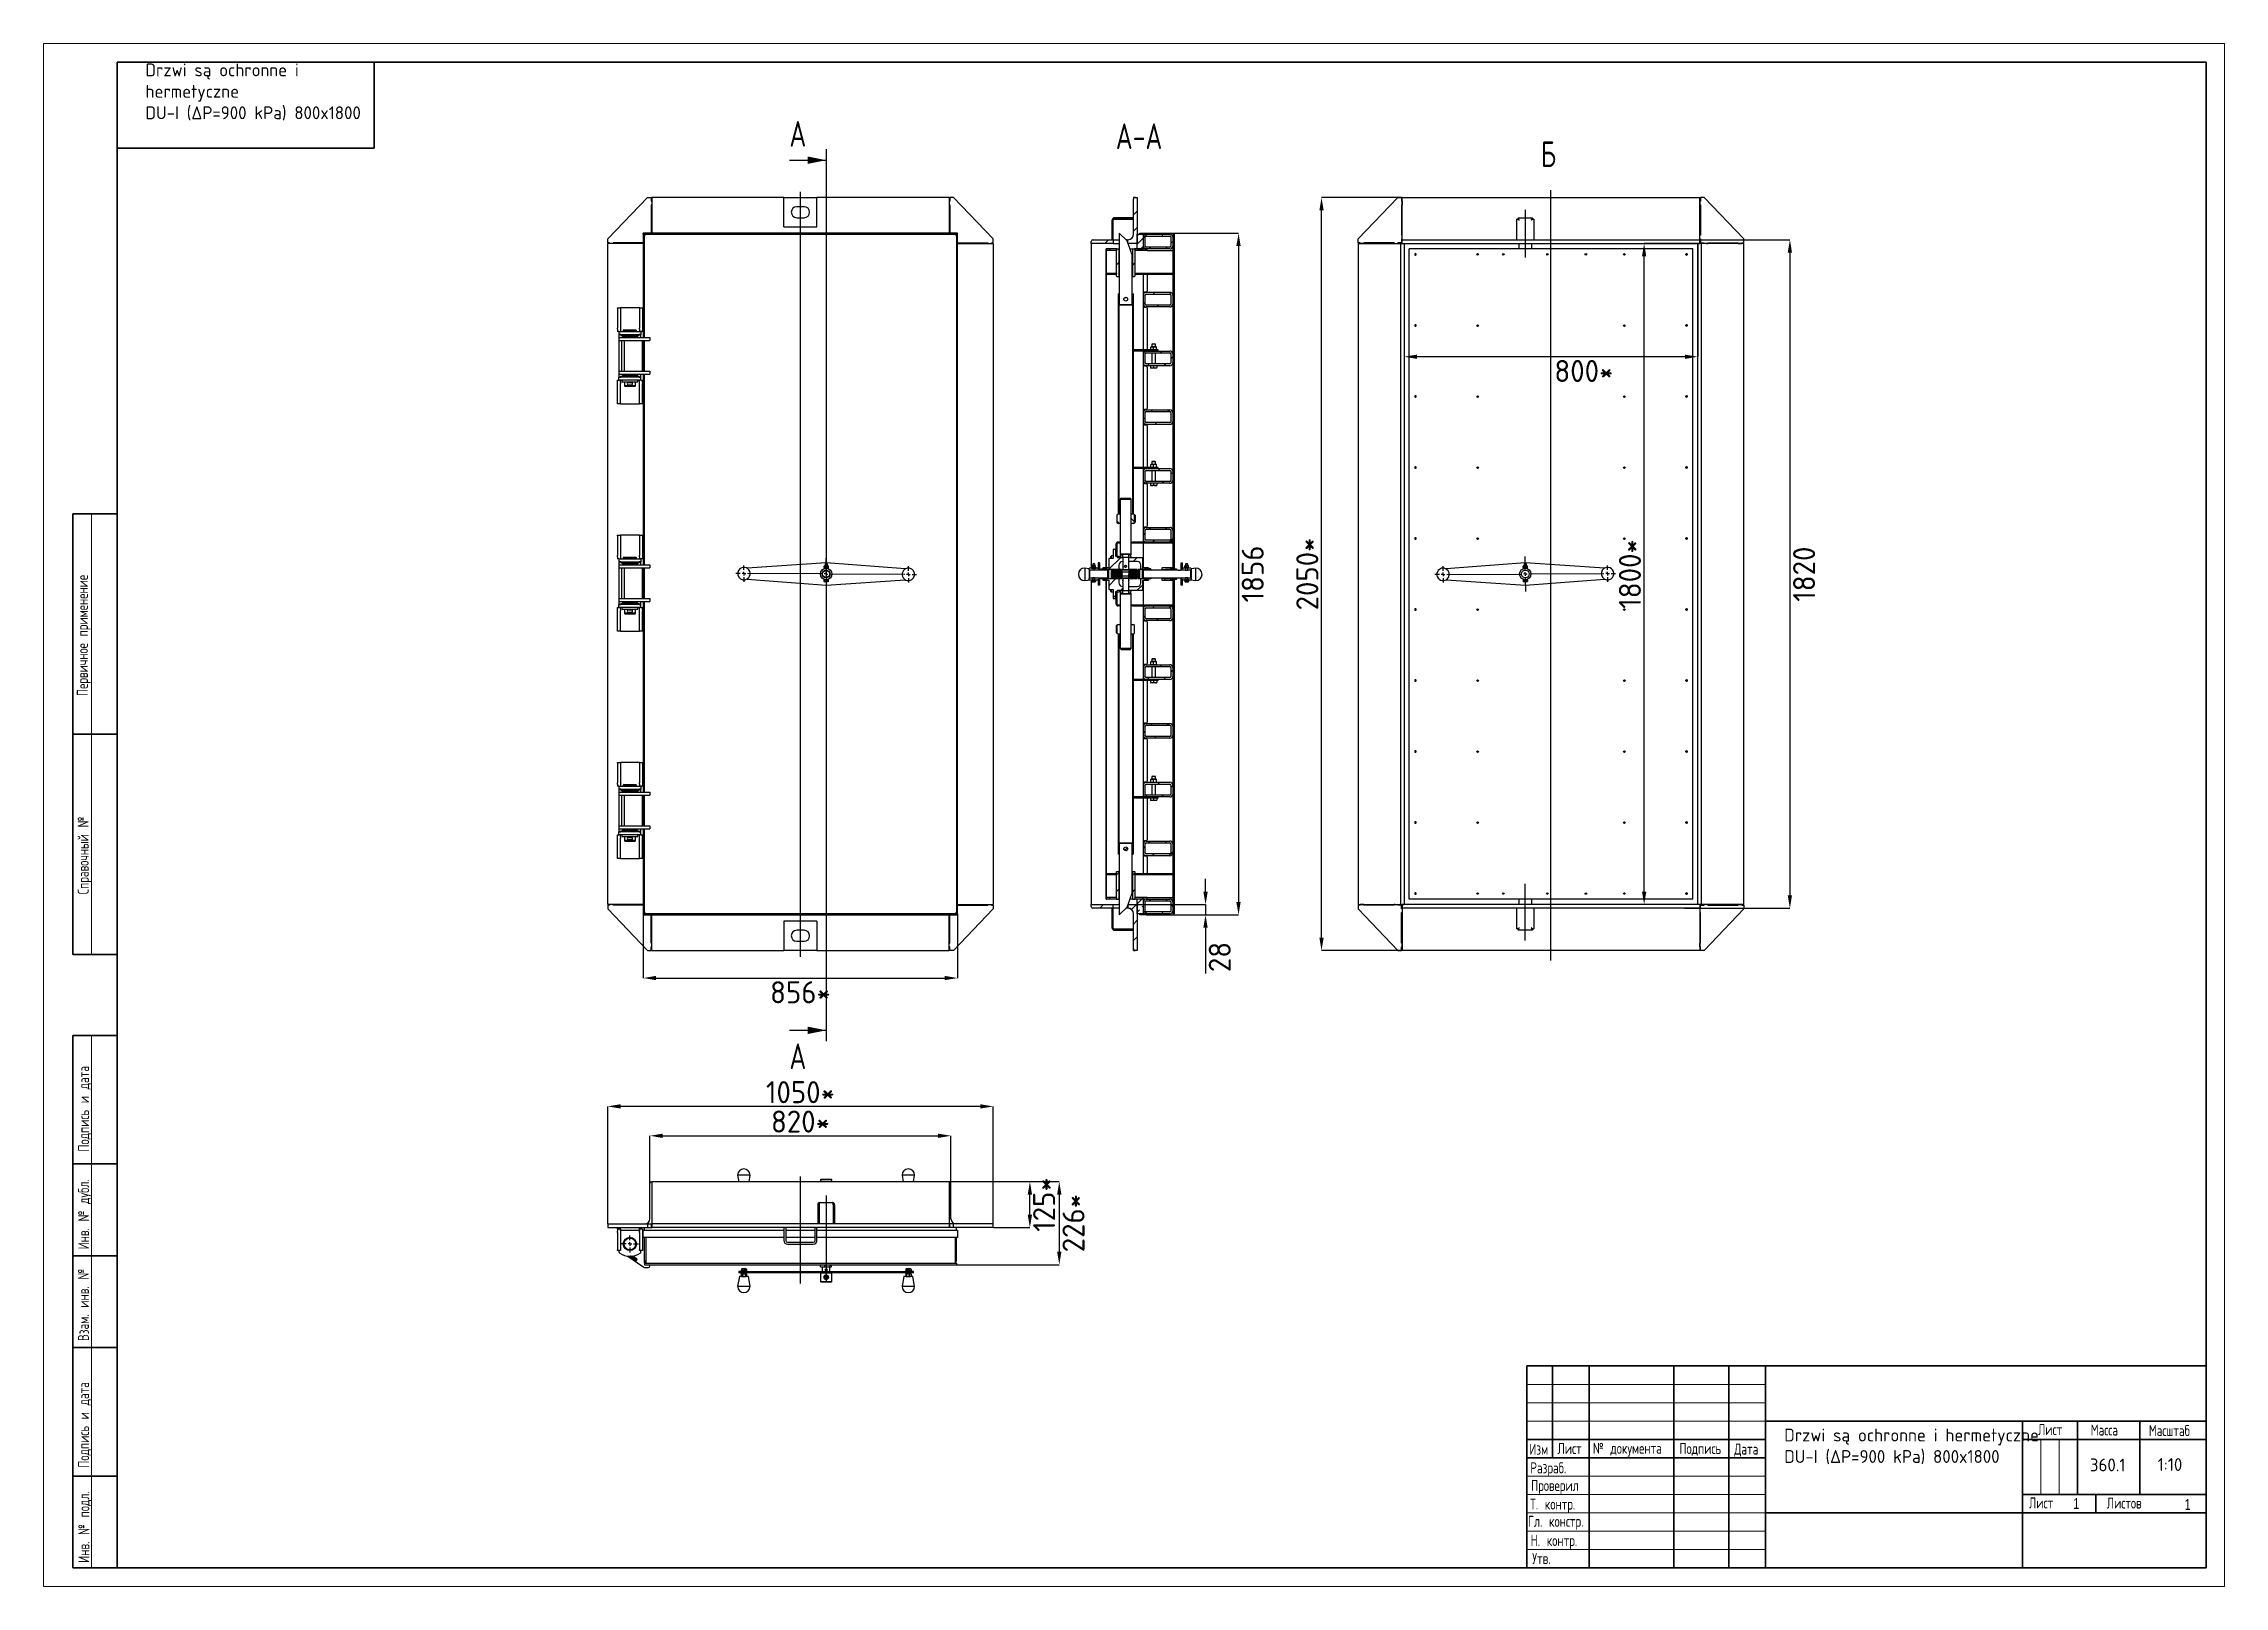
# Model space of a CAD drawing. Header units: millimetres. Extents: x 0 to 594, y 0 to 420.
import ezdxf

# ---------------------------------------------------------------- set-up
doc = ezdxf.new("R2010")
doc.units = ezdxf.units.MM
doc.header["$PDSIZE"] = -1
doc.layers.add('FORMAT', color=7, linetype='Continuous')
doc.layers.add('HIDDEN', color=30, linetype='Continuous', plot=False)
doc.styles.add('GOST-2.304_Type-B', font='')
doc.styles.add('SLDTEXTSTYLE0', font='TXT', dxfattribs={"width": 0.7, "bigfont": 'bigfont'})
doc.styles.add('SLDTEXTSTYLE1', font='TXT', dxfattribs={"width": 0.7})
doc.styles.get('GOST-2.304_Type-B').set_extended_font_data('GOST Common')
doc.dimstyles.new('SLDDIMSTYLE0', dxfattribs={"dimtxt": 3.5, "dimasz": 3.5, "dimexe": 0, "dimexo": 0.0625, "dimgap": 0.875, "dimtad": 2, "dimdec": 1, "dimlfac": 10, "dimrnd": 1e-09, "dimzin": 12, "dimdsep": 46, "dimtxsty": 'SLDTEXTSTYLE1', "dimsah": 1, "dimcen": 0.09, "dimadec": 0, "dimazin": 3, "dimtfac": 1, "dimtdec": 1, "dimtmove": 0, "dimatfit": 0, "dimfxl": 1, "dimfrac": 2, "dimtolj": 1, "dimtzin": 12, "dimarcsym": 0})

msp = doc.modelspace()

# ---------------------------------------------------------------- texts
at = {"color": 7, "linetype": 'Continuous', "lineweight": 0, "char_height": 3.5, "attachment_point": 1}
for s, insert, width, style in [('{\\fGOST Common|b0|i0|c204|p34;\\W1;\\PDrzwi są ochronne i hermetyczne\\PDU-I (ΔР=900 kPa) 800x1800}', (27.743, 420.435), 56.96261, 'SLDTEXTSTYLE0'), ('\\PDrzwi są ochronne i hermetyczne\\PDU-I (ΔР=900 kPa) 800x1800', (474.106, 48.774), 66.21176, 'GOST-2.304_Type-B'), ('360.1', (557.364, 34.813), 66.21176, 'GOST-2.304_Type-B'), ('1:10', (575.829, 34.918), 66.21176, 'GOST-2.304_Type-B')]:
    msp.add_mtext(s, dxfattribs=dict(at, insert=insert, width=width, style=style))
at = {"color": 7, "linetype": 'Continuous', "lineweight": 0, "char_height": 3, "attachment_point": 1, "rotation": 90, "style": 'SLDTEXTSTYLE0'}
for s, insert in [('Первичное применение', (9.066, 242.389)), ('Справочный №', (9.271, 188.4)), ('Подпись и дата', (9.403, 118.347)), ('Инв. № дубл.', (9.384, 91.754)), ('Взам. инв. №', (9.342, 66.804)), ('Подпись и дата', (9.398, 32.301)), ('Инв. № подл.', (9.455, 6.408))]:
    msp.add_mtext(s, dxfattribs=dict(at, insert=insert))
at = {"color": 7, "linetype": 'Continuous', "lineweight": 0, "char_height": 3, "attachment_point": 1}
for s, insert, style in [('Лист', (543.232, 44.186), 'SLDTEXTSTYLE0'), ('Масса', (557.584, 44.064), 'SLDTEXTSTYLE0'), ('Масштаб', (573.413, 43.909), 'SLDTEXTSTYLE0'), ('Изм', (404.675, 38.803), 'SLDTEXTSTYLE0'), ('Лист', (412.349, 39.038), 'SLDTEXTSTYLE0'), ('№ документа', (421.986, 39.093), 'SLDTEXTSTYLE0'), ('Подпись', (445.56, 39.038), 'SLDTEXTSTYLE0'), ('Дата', (460.476, 38.882), 'SLDTEXTSTYLE0'), ('Разраб.', (404.954, 33.77), 'SLDTEXTSTYLE0'), ('Т. контр.', (404.892, 23.905), 'SLDTEXTSTYLE0'), ('Проверил', (405.162, 28.97), 'SLDTEXTSTYLE0'), ('Лист', (540.774, 24.216), 'SLDTEXTSTYLE0'), ('1', (552.863, 24.062), 'SLDTEXTSTYLE1'), ('Листов', (561.962, 24.178), 'SLDTEXTSTYLE0'), ('1', (583.224, 23.811), 'SLDTEXTSTYLE1'), ('Гл. констр.', (404.296, 19.203), 'SLDTEXTSTYLE0'), ('Н. контр.', (405.033, 13.993), 'SLDTEXTSTYLE0'), ('Утв.', (405.461, 9.092), 'SLDTEXTSTYLE0')]:
    msp.add_mtext(s, dxfattribs=dict(at, insert=insert, style=style))
at = {"layer": 'FORMAT', "char_height": 7, "style": 'SLDTEXTSTYLE0'}
for s, insert, attachment_point in [('А', (203.145, 398.953), 1), ('А-А', (298.376, 398.296), 2), ('Б', (409.896, 393.402), 2), ('А', (203.145, 147.824), 1)]:
    msp.add_mtext(s, dxfattribs=dict(at, insert=insert, attachment_point=attachment_point))

# ---------------------------------------------------------------- blocks, each defined once
blk = doc.blocks.new('_D_1')
at = {"layer": 'Defpoints', "color": 0, "lineweight": 0, "transparency": 16777216}
for p in [(163.34, 183.11), (248.94, 183.11), (248.94, 165.61)]:
    blk.add_point(p, dxfattribs=at)
at = {"layer": 'FORMAT', "color": 0, "lineweight": -2, "transparency": 16777216}
for p, q in [((163.34, 183.05), (163.34, 165.61)), ((248.94, 183.05), (248.94, 165.61)), ((166.84, 165.61), (245.44, 165.61))]:
    blk.add_line(p, q, dxfattribs=at)
at = {"layer": 'FORMAT', "color": 0, "lineweight": 0, "transparency": 16777216}
for points in [[(166.84, 166.2), (166.84, 165.03), (163.34, 165.61)], [(245.44, 166.2), (245.44, 165.03), (248.94, 165.61)]]:
    blk.add_solid(points, dxfattribs=at)
at = {"layer": 'FORMAT', "color": 0, "transparency": 16777216, "insert": (206.14, 164.74), "char_height": 6, "attachment_point": 2, "style": 'GOST-2.304_Type-B'}
blk.add_mtext('\\A1;856*', dxfattribs=at)
blk = doc.blocks.new('SW_CENTERMARKSYMBOL_0')
at = {"layer": 'FORMAT', "color": 0}
for p, q in [((-45.8, 0.22), (-47, 0.22)), ((-44.8, 0.21), (-45.3, 0.22)), ((-44.8, 0.21), (-44.8, 0.71)), ((-44.8, 0.21), (-44.8, -0.29)), ((-44.8, 0.21), (-44.3, 0.21)), ((-44.79, 1.21), (-44.79, 2.41)), ((-23.4, 0.11), (-43.8, 0.21)), ((-22.4, 0.11), (-22.9, 0.11)), ((-22.4, 0.11), (-22.4, 0.61)), ((-22.4, 0.11), (-22.4, -0.39)), ((-22.4, 0.11), (-21.9, 0.1)), ((-22.39, 1.11), (-22.38, 4.39)), ((-1, 0), (-21.4, 0.1)), ((0, 0), (-0.5, 0)), ((0, 1), (0.01, 2.2)), ((0, 0), (0, 0.5)), ((0, 0), (0, -0.5)), ((0, 0), (0.5, 0)), ((-44.8, -0.79), (-44.81, -1.99)), ((-22.4, -0.89), (-22.42, -4.1)), ((0, -1), (-0.01, -2.2)), ((1, 0), (2.2, -0.01))]:
    blk.add_line(p, q, dxfattribs=at)
blk = doc.blocks.new('_D_8')
at = {"layer": 'Defpoints', "color": 0, "lineweight": 0, "transparency": 16777216}
for p in [(246.64, 110.18), (268.64, 110.18), (258.64, 97.68)]:
    blk.add_point(p, dxfattribs=at)
at = {"layer": 'FORMAT', "color": 0, "lineweight": -2, "transparency": 16777216}
for p, q in [((246.71, 110.18), (268.64, 110.18)), ((268.64, 101.18), (268.64, 106.68)), ((258.71, 97.68), (268.64, 97.68))]:
    blk.add_line(p, q, dxfattribs=at)
at = {"layer": 'FORMAT', "color": 0, "lineweight": 0, "transparency": 16777216}
for points in [[(268.06, 106.68), (269.23, 106.68), (268.64, 110.18)], [(268.06, 101.18), (269.23, 101.18), (268.64, 97.68)]]:
    blk.add_solid(points, dxfattribs=at)
at = {"layer": 'FORMAT', "color": 0, "transparency": 16777216, "insert": (269.52, 103.93), "char_height": 6, "attachment_point": 2, "rotation": 90, "style": 'GOST-2.304_Type-B'}
blk.add_mtext('\\A1;125*', dxfattribs=at)
blk = doc.blocks.new('_D_9')
at = {"layer": 'Defpoints', "color": 0, "lineweight": 0, "transparency": 16777216}
for p in [(246.64, 110.18), (248.64, 87.58), (276.64, 87.58)]:
    blk.add_point(p, dxfattribs=at)
at = {"layer": 'FORMAT', "color": 0, "lineweight": -2, "transparency": 16777216}
for p, q in [((246.71, 110.18), (276.64, 110.18)), ((276.64, 106.68), (276.64, 91.08)), ((248.71, 87.58), (276.64, 87.58))]:
    blk.add_line(p, q, dxfattribs=at)
at = {"layer": 'FORMAT', "color": 0, "lineweight": 0, "transparency": 16777216}
for points in [[(276.06, 106.68), (277.23, 106.68), (276.64, 110.18)], [(276.06, 91.08), (277.23, 91.08), (276.64, 87.58)]]:
    blk.add_solid(points, dxfattribs=at)
at = {"layer": 'FORMAT', "color": 0, "transparency": 16777216, "insert": (277.52, 98.88), "char_height": 6, "attachment_point": 2, "rotation": 90, "style": 'GOST-2.304_Type-B'}
blk.add_mtext('\\A1;226*', dxfattribs=at)
blk = doc.blocks.new('_D_10')
at = {"layer": 'Defpoints', "color": 0, "lineweight": 0, "transparency": 16777216}
for p in [(247.14, 122.67), (165.14, 109.72), (247.14, 109.72)]:
    blk.add_point(p, dxfattribs=at)
at = {"layer": 'FORMAT', "color": 0, "lineweight": -2, "transparency": 16777216}
for p, q in [((165.14, 109.78), (165.14, 122.67)), ((168.64, 122.67), (243.64, 122.67)), ((247.14, 109.78), (247.14, 122.67))]:
    blk.add_line(p, q, dxfattribs=at)
at = {"layer": 'FORMAT', "color": 0, "lineweight": 0, "transparency": 16777216}
for points in [[(168.64, 123.25), (168.64, 122.08), (165.14, 122.67)], [(243.64, 123.25), (243.64, 122.08), (247.14, 122.67)]]:
    blk.add_solid(points, dxfattribs=at)
at = {"layer": 'FORMAT', "color": 0, "transparency": 16777216, "insert": (206.14, 129.54), "char_height": 6, "attachment_point": 2, "style": 'GOST-2.304_Type-B'}
blk.add_mtext('\\A1;820*', dxfattribs=at)
blk = doc.blocks.new('_D_11')
at = {"layer": 'Defpoints', "color": 0, "lineweight": 0, "transparency": 16777216}
for p in [(153.64, 130.67), (153.64, 98.68), (258.64, 98.68)]:
    blk.add_point(p, dxfattribs=at)
at = {"layer": 'FORMAT', "color": 0, "lineweight": -2, "transparency": 16777216}
for p, q in [((153.64, 98.74), (153.64, 130.67)), ((255.14, 130.67), (157.14, 130.67)), ((258.64, 98.74), (258.64, 130.67))]:
    blk.add_line(p, q, dxfattribs=at)
at = {"layer": 'FORMAT', "color": 0, "lineweight": 0, "transparency": 16777216}
for points in [[(157.14, 131.25), (157.14, 130.08), (153.64, 130.67)], [(255.14, 131.25), (255.14, 130.08), (258.64, 130.67)]]:
    blk.add_solid(points, dxfattribs=at)
at = {"layer": 'FORMAT', "color": 0, "transparency": 16777216, "insert": (206.14, 137.54), "char_height": 6, "attachment_point": 2, "style": 'GOST-2.304_Type-B'}
blk.add_mtext('\\A1;1050*', dxfattribs=at)
blk = doc.blocks.new('SW_CENTERMARKSYMBOL_1')
at = {"layer": 'FORMAT', "color": 0}
for p, q in [((-1, 0), (-2.3, 0)), ((0, 0), (-0.5, 0)), ((0, 1), (0, 2.3)), ((0, 0), (0, 0.5)), ((0, 0), (0, -0.5)), ((0, 0), (0.5, 0)), ((1, 0), (2.3, 0)), ((0, -1), (0, -2.3))]:
    blk.add_line(p, q, dxfattribs=at)
blk = doc.blocks.new('SW_HATCH_0')
at = {"color": 0, "linetype": 'Continuous', "lineweight": 18}
for p, q in [((3.68, 187.3), (3.4, 187.58)), ((7.77, 187.7), (7.47, 188)), ((9.18, 188.78), (10.18, 189.78)), ((9.18, 184.29), (10.18, 185.29)), ((1.39, 181), (2.39, 182)), ((2.9, 179.1), (2.5, 179.5)), ((3.68, 182.81), (3.38, 183.11)), ((10.18, 183.05), (10.63, 183.5)), ((10.18, 180.8), (11.88, 182.5)), ((11.12, 179.5), (11.88, 180.26)), ((11.88, 179.1), (11.48, 179.5)), ((11.97, 183.5), (11.67, 183.8)), ((11.88, 182.5), (12.88, 183.5)), ((13.37, 179.5), (13.87, 180)), ((16.87, 183), (17.37, 183.5)), ((17.86, 179.5), (18.36, 180)), ((19.38, 181.02), (19.88, 181.52)), ((20.28, 179.68), (19.88, 180.08)), ((1.88, 175.63), (1.78, 175.73)), ((1.98, 172.6), (2.28, 172.9)), ((4.58, 175.2), (5.27, 175.89)), ((8.89, 175.02), (9.58, 175.71)), ((10.96, 172.6), (11.26, 172.9)), ((15.45, 172.6), (15.75, 172.9)), ((20.28, 175.19), (19.88, 175.59)), ((1.88, 171.14), (1.78, 171.24)), ((1.88, 166.65), (1.78, 166.75)), ((5.08, 166.72), (5.28, 166.92)), ((14.54, 167.2), (15.04, 167.7)), ((19.03, 167.2), (19.45, 167.63)), ((20.28, 170.7), (19.88, 171.1)), ((20.28, 166.21), (19.88, 166.61)), ((1.88, 162.16), (1.78, 162.26)), ((5.08, 162.23), (5.28, 162.43)), ((8.88, 166.03), (9.08, 166.23)), ((8.88, 161.54), (9.08, 161.74)), ((11.88, 164.54), (12.38, 165.04)), ((15.53, 163.7), (16.03, 164.2)), ((20.28, 161.72), (19.88, 162.12)), ((1.88, 157.67), (1.78, 157.77)), ((5.08, 157.74), (5.28, 157.94)), ((8.88, 157.05), (9.08, 157.25)), ((20.28, 157.23), (19.88, 157.63)), ((1.88, 153.18), (1.78, 153.28)), ((1.88, 148.69), (1.78, 148.79)), ((5.08, 153.25), (5.28, 153.45)), ((5.08, 148.76), (5.28, 148.96)), ((8.88, 152.56), (9.08, 152.76)), ((11.89, 151.08), (12.49, 151.69)), ((12.34, 151.7), (12.04, 152)), ((16.5, 151.2), (17, 151.7)), ((19.38, 149.59), (19.88, 150.09)), ((20.28, 152.74), (19.88, 153.14)), ((20.28, 148.25), (19.88, 148.65)), ((1.88, 144.2), (1.78, 144.3)), ((5.08, 144.27), (5.28, 144.47)), ((8.88, 148.07), (9.08, 148.27)), ((8.88, 143.58), (9.08, 143.78)), ((13, 147.7), (13.5, 148.2)), ((17.49, 147.7), (17.99, 148.2)), ((20.28, 143.76), (19.88, 144.16)), ((1.88, 139.71), (1.78, 139.81)), ((5.08, 139.78), (5.28, 139.98)), ((8.88, 139.09), (9.08, 139.29)), ((20.28, 139.27), (19.88, 139.67)), ((1.88, 135.22), (1.78, 135.32)), ((1.88, 130.73), (1.78, 130.83)), ((5.08, 135.29), (5.28, 135.49)), ((8.88, 134.6), (9.08, 134.8)), ((11.88, 133.11), (12.38, 133.61)), ((13.97, 135.2), (14.47, 135.7)), ((14.96, 131.7), (15.46, 132.2)), ((18.46, 135.2), (18.96, 135.7)), ((20.28, 134.78), (19.88, 135.18)), ((20.28, 130.29), (19.88, 130.69)), ((1.88, 126.24), (1.78, 126.34)), ((5.08, 126.31), (5.28, 126.51)), ((8.88, 130.11), (9.08, 130.31)), ((8.88, 125.62), (9.08, 125.82)), ((20.28, 125.8), (19.88, 126.2)), ((1.88, 121.75), (1.78, 121.85)), ((5.08, 121.82), (5.28, 122.02)), ((8.88, 121.13), (9.08, 121.33)), ((12.91, 119.7), (12.61, 120)), ((15.93, 119.2), (16.43, 119.7)), ((20.28, 121.31), (19.88, 121.71)), ((1.88, 117.26), (1.78, 117.36)), ((1.88, 112.77), (1.78, 112.87)), ((5.08, 117.33), (5.28, 117.53)), ((5.08, 112.84), (5.28, 113.04)), ((8.88, 116.64), (9.08, 116.84)), ((12.45, 115.72), (12.93, 116.2)), ((16.92, 115.7), (17.42, 116.2)), ((19.38, 118.16), (19.88, 118.66)), ((20.28, 116.82), (19.88, 117.22)), ((1.88, 108.28), (1.78, 108.38)), ((5.08, 108.35), (5.28, 108.55)), ((8.88, 112.15), (9.08, 112.35)), ((8.88, 107.66), (9.08, 107.86)), ((20.28, 112.33), (19.88, 112.73)), ((20.28, 107.84), (19.88, 108.24)), ((1.88, 103.79), (1.78, 103.89)), ((5.41, 104.75), (4.67, 105.48)), ((9.48, 105.17), (8.58, 106.07)), ((11.88, 101.68), (12.38, 102.18)), ((13.4, 103.2), (13.9, 103.7)), ((17.89, 103.2), (18.39, 103.7)), ((20.28, 103.35), (19.88, 103.75)), ((1.88, 99.3), (1.78, 99.4)), ((2.46, 92.27), (5.73, 95.53)), ((5.65, 95.53), (5.58, 95.6)), ((9.08, 94.39), (10.22, 95.53)), ((10.76, 99.4), (10.46, 99.7)), ((14.39, 99.7), (14.89, 100.2)), ((15.25, 99.4), (14.95, 99.7)), ((18.88, 99.7), (19.88, 100.7)), ((19.74, 99.4), (19.44, 99.7)), ((20.28, 98.86), (19.88, 99.26)), ((-1.92, 89.63), (-2.24, 89.95)), ((-0.47, 93.82), (-0.21, 94.08)), ((-0.47, 89.33), (-0.21, 89.59)), ((-0.07, 92.27), (-0.2, 92.4)), ((1.88, 94.81), (1.78, 94.91)), ((2.48, 87.79), (4.42, 89.74)), ((11.44, 92.27), (11.83, 92.65)), ((13.02, 89.35), (13.32, 89.65)), ((13.55, 92.12), (13.32, 92.35)), ((17.36, 89.2), (17.93, 89.78)), ((20.28, 94.37), (19.88, 94.77)), ((20.56, 89.6), (20.26, 89.9)), ((22.13, 93.97), (22.24, 94.08)), ((22.13, 89.48), (22.24, 89.59)), ((22.59, 92.06), (22.25, 92.4)), ((24.93, 89.72), (24.7, 89.95)), ((1.88, 85.83), (1.78, 85.93)), ((3.68, 84.5), (4.38, 85.2)), ((5.65, 86.47), (6.28, 87.1)), ((10.14, 86.47), (11.72, 88.05)), ((20.28, 85.39), (19.88, 85.79)), ((1.88, 81.34), (1.78, 81.44)), ((9.9, 82.3), (9.6, 82.6)), ((11.88, 79.23), (12.38, 79.73)), ((14.39, 82.3), (14.09, 82.6)), ((14.45, 81.8), (14.95, 82.3)), ((15.44, 78.3), (15.94, 78.8)), ((18.88, 82.3), (18.58, 82.6)), ((18.94, 81.8), (19.39, 82.25)), ((20.28, 80.9), (19.88, 81.3)), ((1.88, 76.85), (1.78, 76.95)), ((1.88, 72.36), (1.78, 72.46)), ((5.08, 72.43), (5.28, 72.63)), ((8.88, 71.74), (9.08, 71.94)), ((20.28, 76.41), (19.88, 76.81)), ((20.28, 71.92), (19.88, 72.32)), ((1.88, 67.87), (1.78, 67.97)), ((5.08, 67.94), (5.28, 68.14)), ((8.88, 67.25), (9.08, 67.45)), ((11.92, 65.8), (12.37, 66.26)), ((16.41, 65.8), (16.91, 66.3)), ((20.28, 67.43), (19.88, 67.83)), ((1.88, 63.38), (1.78, 63.48)), ((5.08, 63.45), (5.28, 63.65)), ((8.88, 62.76), (9.08, 62.96)), ((12.24, 62), (11.94, 62.3)), ((12.91, 62.3), (13.41, 62.8)), ((17.4, 62.3), (17.9, 62.8)), ((19.38, 64.28), (19.88, 64.78)), ((20.28, 62.94), (19.88, 63.34)), ((1.88, 58.89), (1.78, 58.99)), ((1.88, 54.4), (1.78, 54.5)), ((5.08, 58.96), (5.28, 59.16)), ((5.08, 54.47), (5.28, 54.67)), ((8.88, 58.27), (9.08, 58.47)), ((8.88, 53.78), (9.08, 53.98)), ((20.28, 58.45), (19.88, 58.85)), ((20.28, 53.96), (19.88, 54.36)), ((1.88, 49.91), (1.78, 50.01)), ((5.08, 49.98), (5.28, 50.18)), ((8.88, 49.29), (9.08, 49.49)), ((11.88, 47.8), (12.38, 48.3)), ((13.88, 49.8), (14.38, 50.3)), ((18.37, 49.8), (18.87, 50.3)), ((20.28, 49.47), (19.88, 49.87)), ((1.88, 45.42), (1.78, 45.52)), ((5.08, 45.49), (5.28, 45.69)), ((8.88, 44.8), (9.08, 45)), ((14.87, 46.3), (15.37, 46.8)), ((19.42, 46.36), (19.82, 46.76)), ((20.28, 44.98), (19.88, 45.38)), ((1.88, 40.93), (1.78, 41.03)), ((1.88, 36.44), (1.78, 36.54)), ((5.08, 41), (5.28, 41.2)), ((5.08, 36.51), (5.28, 36.71)), ((8.88, 40.31), (9.08, 40.51)), ((8.88, 35.82), (9.08, 36.02)), ((20.28, 40.49), (19.88, 40.89)), ((20.28, 36), (19.88, 36.4)), ((1.88, 31.95), (1.78, 32.05)), ((5.08, 32.02), (5.28, 32.22)), ((8.88, 31.33), (9.08, 31.53)), ((12.38, 30.34), (12.84, 30.8)), ((12.81, 30), (12.51, 30.3)), ((15.84, 33.8), (16.34, 34.3)), ((16.83, 30.3), (17.33, 30.8)), ((19.38, 32.85), (19.88, 33.35)), ((20.28, 31.51), (19.88, 31.91)), ((1.88, 27.46), (1.78, 27.56)), ((8.88, 26.84), (9.08, 27.04)), ((20.28, 27.02), (19.88, 27.42)), ((1.88, 22.97), (1.78, 23.07)), ((1.88, 18.48), (1.78, 18.58)), ((5.08, 23.04), (5.28, 23.24)), ((5.08, 18.55), (5.28, 18.75)), ((8.88, 22.35), (9.08, 22.55)), ((8.88, 17.86), (9.08, 18.06)), ((13.31, 17.8), (13.81, 18.3)), ((17.8, 17.8), (18.3, 18.3)), ((20.28, 22.53), (19.88, 22.93)), ((20.28, 18.04), (19.88, 18.44)), ((1.88, 13.99), (1.78, 14.09)), ((6.8, 15.78), (7.49, 16.47)), ((11.88, 16.37), (12.38, 16.87)), ((14.3, 14.3), (14.8, 14.8)), ((18.79, 14.3), (19.88, 15.39)), ((20.28, 13.55), (19.88, 13.95)), ((1.88, 9.5), (1.78, 9.6)), ((4.58, 9.07), (5.27, 9.76)), ((8.89, 8.89), (9.58, 9.58)), ((13.59, 9.1), (13.89, 9.4)), ((18.08, 9.1), (18.38, 9.4)), ((20.28, 9.06), (19.88, 9.46)), ((0, 0), (1, 1)), ((1.88, 5.01), (1.78, 5.11)), ((2.5, 2.5), (2.9, 2.9)), ((4.58, 4.58), (5.27, 5.27)), ((8.66, -0.32), (9.98, 1)), ((8.89, 4.4), (9.58, 5.09)), ((10.18, 1.2), (11.48, 2.5)), ((11.48, 2.5), (11.88, 2.9)), ((11.56, 0.34), (11.88, 0.65)), ((13.87, 2), (13.37, 2.5)), ((18.36, 2), (17.86, 2.5)), ((19.88, 0.48), (19.38, 0.98)), ((20.28, 4.57), (19.88, 4.97)), ((20.28, 0.08), (19.88, 0.48)), ((3.68, -1.28), (3.38, -0.98)), ((3.9, -5.99), (3.38, -5.48)), ((8.39, -6), (8.09, -5.7)), ((9.18, -4.29), (10.18, -3.29)), ((10.18, -1.05), (10.82, -0.4)), ((12.88, -1.5), (12.14, -0.76)), ((17.37, -1.5), (16.87, -1)), ((9.18, -8.78), (10.18, -7.78))]:
    blk.add_line(p, q, dxfattribs=at)
blk = doc.blocks.new('_D_13')
at = {"layer": 'Defpoints', "color": 0, "lineweight": 0, "transparency": 16777216}
for p in [(435.95, 365.61), (451.08, 365.61), (451.08, 185.61)]:
    blk.add_point(p, dxfattribs=at)
at = {"layer": 'FORMAT', "color": 0, "lineweight": -2, "transparency": 16777216}
for p, q in [((451.02, 365.61), (435.95, 365.61)), ((435.95, 189.11), (435.95, 362.11)), ((451.02, 185.61), (435.95, 185.61))]:
    blk.add_line(p, q, dxfattribs=at)
at = {"layer": 'FORMAT', "color": 0, "lineweight": 0, "transparency": 16777216}
for points in [[(435.37, 362.11), (436.54, 362.11), (435.95, 365.61)], [(435.37, 189.11), (436.54, 189.11), (435.95, 185.61)]]:
    blk.add_solid(points, dxfattribs=at)
at = {"layer": 'FORMAT', "color": 0, "transparency": 16777216, "insert": (429.08, 275.61), "char_height": 6, "attachment_point": 2, "rotation": 90, "style": 'GOST-2.304_Type-B'}
blk.add_mtext('\\A1;1800*', dxfattribs=at)
blk = doc.blocks.new('_D_14')
at = {"layer": 'Defpoints', "color": 0, "lineweight": 0, "transparency": 16777216}
for p in [(370.58, 365.61), (450.58, 365.61), (370.58, 334.76)]:
    blk.add_point(p, dxfattribs=at)
at = {"layer": 'FORMAT', "color": 0, "lineweight": -2, "transparency": 16777216}
for p, q in [((370.58, 365.55), (370.58, 334.76)), ((450.58, 365.55), (450.58, 334.76)), ((447.08, 334.76), (374.08, 334.76))]:
    blk.add_line(p, q, dxfattribs=at)
at = {"layer": 'FORMAT', "color": 0, "lineweight": 0, "transparency": 16777216}
for points in [[(374.08, 335.34), (374.08, 334.17), (370.58, 334.76)], [(447.08, 335.34), (447.08, 334.17), (450.58, 334.76)]]:
    blk.add_solid(points, dxfattribs=at)
at = {"layer": 'FORMAT', "color": 0, "transparency": 16777216, "insert": (419.53, 333.88), "char_height": 6, "attachment_point": 2, "style": 'GOST-2.304_Type-B'}
blk.add_mtext('\\A1;800*', dxfattribs=at)
blk = doc.blocks.new('_D_19')
at = {"layer": 'Defpoints', "color": 0, "lineweight": 0, "transparency": 16777216}
for p in [(348.08, 378.11), (370.08, 378.11), (370.08, 173.11)]:
    blk.add_point(p, dxfattribs=at)
at = {"layer": 'FORMAT', "color": 0, "lineweight": -2, "transparency": 16777216}
for p, q in [((370.02, 378.11), (348.08, 378.11)), ((348.08, 176.61), (348.08, 374.61)), ((370.02, 173.11), (348.08, 173.11))]:
    blk.add_line(p, q, dxfattribs=at)
at = {"layer": 'FORMAT', "color": 0, "lineweight": 0, "transparency": 16777216}
for points in [[(347.5, 374.61), (348.67, 374.61), (348.08, 378.11)], [(347.5, 176.61), (348.67, 176.61), (348.08, 173.11)]]:
    blk.add_solid(points, dxfattribs=at)
at = {"layer": 'FORMAT', "color": 0, "transparency": 16777216, "insert": (341.21, 275.61), "char_height": 6, "attachment_point": 2, "rotation": 90, "style": 'GOST-2.304_Type-B'}
blk.add_mtext('\\A1;2050*', dxfattribs=at)
blk = doc.blocks.new('SW_CENTERMARKSYMBOL_2')
at = {"layer": 'FORMAT', "color": 0}
for p, q in [((0, 0), (-0.5, 0)), ((0, 1), (-0.01, 2.2)), ((0, 0), (0, 0.5)), ((0, 0), (0, -0.5)), ((0, 0), (0.5, 0)), ((1, 0), (21.4, 0.1)), ((22.4, 0.11), (21.9, 0.1)), ((22.39, 1.11), (22.38, 4.86)), ((22.4, 0.11), (22.4, 0.61)), ((22.4, 0.11), (22.4, -0.39)), ((22.4, 0.11), (22.9, 0.11)), ((23.4, 0.11), (43.8, 0.21)), ((44.8, 0.21), (44.3, 0.21)), ((44.79, 1.21), (44.79, 2.41)), ((44.8, 0.21), (44.8, 0.71)), ((44.8, 0.21), (45.3, 0.22)), ((44.8, 0.21), (44.8, -0.29)), ((45.8, 0.22), (47, 0.22)), ((-1, 0), (-2.2, -0.01)), ((0, -1), (0.01, -2.2)), ((22.4, -0.89), (22.42, -4.64)), ((44.8, -0.79), (44.81, -1.99))]:
    blk.add_line(p, q, dxfattribs=at)
blk = doc.blocks.new('*D54')
at = {"layer": 'Defpoints', "color": 0, "lineweight": 0, "transparency": 16777216}
for p in [(447.47, 366.61), (446.87, 184.61), (475.65, 184.61)]:
    blk.add_point(p, dxfattribs=at)
at = {"layer": 'FORMAT', "color": 0, "lineweight": -2, "transparency": 16777216}
for p, q in [((447.53, 366.61), (475.65, 366.61)), ((475.65, 363.11), (475.65, 188.11)), ((446.93, 184.61), (475.65, 184.61))]:
    blk.add_line(p, q, dxfattribs=at)
at = {"layer": 'FORMAT', "color": 0, "lineweight": 0, "transparency": 16777216}
for points in [[(475.06, 363.11), (476.23, 363.11), (475.65, 366.61)], [(475.06, 188.11), (476.23, 188.11), (475.65, 184.61)]]:
    blk.add_solid(points, dxfattribs=at)
at = {"layer": 'FORMAT', "color": 0, "transparency": 16777216, "insert": (479.52, 275.56), "char_height": 6, "attachment_point": 5, "rotation": 90, "style": 'GOST-2.304_Type-B'}
blk.add_mtext('\\A1;1820', dxfattribs=at)
blk = doc.blocks.new('*D55')
at = {"layer": 'Defpoints', "color": 0, "lineweight": 0, "transparency": 16777216}
for p in [(297.66, 185.61), (300.55, 182.81), (316.49, 182.81)]:
    blk.add_point(p, dxfattribs=at)
at = {"layer": 'FORMAT', "color": 0, "lineweight": -2, "transparency": 16777216}
for p, q in [((316.49, 189.11), (316.49, 192.61)), ((297.72, 185.61), (316.49, 185.61)), ((316.49, 185.61), (316.49, 182.81)), ((300.62, 182.81), (316.49, 182.81)), ((316.49, 179.31), (316.49, 166.86))]:
    blk.add_line(p, q, dxfattribs=at)
at = {"layer": 'FORMAT', "color": 0, "lineweight": 0, "transparency": 16777216}
for points in [[(315.9, 189.11), (317.07, 189.11), (316.49, 185.61)], [(315.9, 179.31), (317.07, 179.31), (316.49, 182.81)]]:
    blk.add_solid(points, dxfattribs=at)
at = {"layer": 'FORMAT', "color": 0, "transparency": 16777216, "insert": (320.36, 171.34), "char_height": 6, "attachment_point": 5, "rotation": 90, "style": 'GOST-2.304_Type-B'}
blk.add_mtext('\\A1;28', dxfattribs=at)
blk = doc.blocks.new('*D56')
at = {"layer": 'Defpoints', "color": 0, "lineweight": 0, "transparency": 16777216}
for p in [(299.55, 368.41), (300.3, 182.81), (325.47, 182.81)]:
    blk.add_point(p, dxfattribs=at)
at = {"layer": 'FORMAT', "color": 0, "lineweight": -2, "transparency": 16777216}
for p, q in [((299.62, 368.41), (325.47, 368.41)), ((325.47, 364.91), (325.47, 186.31)), ((300.37, 182.81), (325.47, 182.81))]:
    blk.add_line(p, q, dxfattribs=at)
at = {"layer": 'FORMAT', "color": 0, "lineweight": 0, "transparency": 16777216}
for points in [[(324.88, 364.91), (326.05, 364.91), (325.47, 368.41)], [(324.88, 186.31), (326.05, 186.31), (325.47, 182.81)]]:
    blk.add_solid(points, dxfattribs=at)
at = {"layer": 'FORMAT', "color": 0, "transparency": 16777216, "insert": (329.34, 275.61), "char_height": 6, "attachment_point": 5, "rotation": 90, "style": 'GOST-2.304_Type-B'}
blk.add_mtext('\\A1;1856', dxfattribs=at)

# ---------------------------------------------------------------- dimensions: what is measured, and where the dimension line sits
at = {"layer": 'FORMAT'}
for base, p1, p2, angle, picture, middle in [((348.082, 378.114), (370.082, 173.114), (370.082, 378.114), 90, '_D_19', (348.082, 275.614)), ((435.955, 365.614), (451.082, 185.614), (451.082, 365.614), 90, '_D_13', (435.955, 275.614)), ((153.645, 130.666), (258.645, 98.676), (153.645, 98.676), 0, '_D_11', (206.145, 130.666)), ((247.145, 122.666), (165.145, 109.716), (247.145, 109.716), 0, '_D_10', (206.145, 122.666)), ((268.645, 110.176), (258.645, 97.676), (246.645, 110.176), 90, '_D_8', (268.645, 103.926)), ((276.645, 87.576), (246.645, 110.176), (248.645, 87.576), 90, '_D_9', (276.645, 98.876))]:
    dim = msp.add_linear_dim(base=base, p1=p1, p2=p2, angle=angle, text='<>*', dimstyle='SLDDIMSTYLE0', override={"dimtxt": 6, "dimtxsty": 'GOST-2.304_Type-B'}, dxfattribs=at)
    dim.commit()
    dim.dimension.update_dxf_attribs({"geometry": picture, "text_midpoint": middle, "dimtype": 160})
for base, p1, p2, picture, middle in [((325.466, 182.814), (299.554, 368.414), (300.304, 182.814), '*D56', (329.341, 275.614)), ((316.487, 182.814), (297.656, 185.614), (300.554, 182.814), '*D55', (320.362, 171.339))]:
    dim = msp.add_linear_dim(base=base, p1=p1, p2=p2, angle=90, dimstyle='SLDDIMSTYLE0', override={"dimtxt": 6, "dimtxsty": 'GOST-2.304_Type-B'}, dxfattribs=at)
    dim.commit()
    dim.dimension.update_dxf_attribs({"geometry": picture, "text_midpoint": middle})
for base, p1, p2, picture, middle in [((370.582, 334.758), (450.582, 365.614), (370.582, 365.614), '_D_14', (419.529, 334.758)), ((248.945, 165.614), (163.345, 183.114), (248.945, 183.114), '_D_1', (206.145, 165.614))]:
    dim = msp.add_linear_dim(base=base, p1=p1, p2=p2, text='<>*', dimstyle='SLDDIMSTYLE0', override={"dimtxt": 6, "dimtxsty": 'GOST-2.304_Type-B'}, dxfattribs=at)
    dim.commit()
    dim.dimension.update_dxf_attribs({"geometry": picture, "text_midpoint": middle, "dimtype": 160})
dim = msp.add_linear_dim(base=(475.648, 184.614), p1=(447.47, 366.614), p2=(446.867, 184.614), angle=90, dimstyle='SLDDIMSTYLE0', override={"dimtxt": 6, "dimtxsty": 'GOST-2.304_Type-B'}, dxfattribs=at)
dim.commit()
dim.dimension.update_dxf_attribs({"geometry": '*D54', "text_midpoint": (475.648, 275.565), "dimtype": 160})

# ---------------------------------------------------------------- linework, layer by layer
at = {"color": 7, "linetype": 'Continuous', "lineweight": 35}
for p, q in [((20, 415), (589, 415)), ((20, 415), (20, 5)), ((90, 391.566), (90, 415)), ((589, 415), (589, 5)), ((20, 391.566), (90, 391.566)), ((8, 172), (8, 292)), ((8, 292), (20, 292)), ((8, 232), (20, 232)), ((20, 172), (8, 172)), ((8, 5), (8, 150)), ((8, 150), (20, 150)), ((8, 115), (20, 115)), ((8, 90), (20, 90)), ((8, 65), (20, 65)), ((404, 5), (404, 60)), ((404, 60), (589, 60)), ((411, 60), (411, 35)), ((421, 60), (421, 5)), ((444, 60), (444, 5)), ((459, 60), (459, 5)), ((469, 60), (469, 5)), ((469, 45), (589, 45)), ((539, 5), (539, 45)), ((554, 45), (554, 25)), ((571, 45), (571, 25)), ((404, 40), (469, 40)), ((539, 40), (589, 40)), ((8, 30), (20, 30)), ((404, 35), (469, 35)), ((539, 25), (589, 25)), ((559, 25), (559, 20)), ((469, 20), (589, 20)), ((20, 5), (8, 5)), ((20, 5), (589, 5))]:
    msp.add_line(p, q, dxfattribs=at)
at = {"color": 7, "linetype": 'Continuous', "lineweight": 18}
for p, q in [((13, 292), (13, 172)), ((13, 150), (13, 5)), ((404, 55), (469, 55)), ((404, 50), (469, 50)), ((404, 45), (469, 45)), ((544, 40), (544, 25)), ((549, 40), (549, 25)), ((404, 30), (469, 30)), ((404, 25), (469, 25)), ((404, 20), (469, 20)), ((404, 15), (469, 15)), ((404, 10), (469, 10))]:
    msp.add_line(p, q, dxfattribs=at)
at = {"layer": 'FORMAT'}
for p, q in [((203.145, 388.27), (213.145, 388.27)), ((213.145, 391.27), (213.145, 148.382)), ((153.645, 366.814), (164.445, 378.114)), ((164.445, 378.114), (165.445, 378.114)), ((165.445, 378.114), (165.445, 377.114)), ((165.445, 377.114), (165.645, 377.114)), ((165.645, 376.114), (165.445, 376.114)), ((165.445, 376.114), (165.445, 368.414)), ((201.645, 378.114), (165.645, 378.114)), ((165.645, 378.114), (165.645, 368.414)), ((165.645, 377.114), (165.645, 376.114)), ((201.645, 374.114), (201.645, 378.114)), ((201.645, 378.114), (202.645, 378.114)), ((202.645, 378.114), (209.645, 378.114)), ((207.145, 375.614), (205.145, 375.614)), ((206.145, 171.411), (206.145, 379.683)), ((209.645, 378.114), (210.645, 378.114)), ((210.645, 374.114), (210.645, 378.114)), ((246.645, 378.114), (210.645, 378.114)), ((246.645, 378.114), (246.645, 368.414)), ((246.645, 377.114), (246.645, 376.114)), ((246.845, 377.114), (246.645, 377.114)), ((246.645, 376.114), (246.845, 376.114)), ((246.845, 378.114), (246.845, 377.114)), ((247.845, 378.114), (246.845, 378.114)), ((246.845, 376.114), (246.845, 368.414)), ((258.645, 366.814), (247.845, 378.114)), ((297.314, 378.114), (296.854, 378.114)), ((296.854, 378.114), (296.854, 377.654)), ((296.854, 368.014), (296.854, 377.654)), ((297.314, 378.114), (297.854, 378.114)), ((297.854, 378.114), (297.854, 365.614)), ((358.082, 366.814), (368.882, 378.114)), ((368.882, 378.114), (369.882, 378.114)), ((369.882, 378.114), (369.882, 377.114)), ((369.882, 377.114), (370.082, 377.114)), ((370.082, 376.114), (369.882, 376.114)), ((369.882, 376.114), (369.882, 367.814)), ((370.082, 378.114), (451.082, 378.114)), ((370.082, 377.654), (370.082, 378.114)), ((370.082, 368.014), (370.082, 377.654)), ((370.082, 377.114), (370.082, 376.114)), ((403.582, 374.763), (403.582, 361.799)), ((410.582, 170.379), (410.582, 380.089)), ((451.082, 377.654), (451.082, 378.114)), ((451.082, 368.014), (451.082, 377.654)), ((451.082, 377.114), (451.082, 376.114)), ((451.282, 377.114), (451.082, 377.114)), ((451.082, 376.114), (451.282, 376.114)), ((451.282, 378.114), (451.282, 377.114)), ((452.282, 378.114), (451.282, 378.114)), ((451.282, 376.114), (451.282, 367.814)), ((463.082, 366.814), (452.282, 378.114)), ((163.345, 368.114), (163.345, 368.414)), ((248.945, 368.414), (163.345, 368.414)), ((201.645, 370.114), (201.645, 374.114)), ((201.645, 370.114), (202.645, 370.114)), ((202.645, 370.114), (209.645, 370.114)), ((205.145, 372.614), (207.145, 372.614)), ((209.645, 370.114), (210.645, 370.114)), ((210.645, 370.114), (210.645, 374.114)), ((248.945, 368.114), (248.945, 368.414)), ((291.056, 372.064), (291.054, 372.064)), ((291.054, 366.614), (291.054, 372.014)), ((291.354, 366.614), (291.354, 372.014)), ((296.854, 372.614), (291.654, 372.614)), ((296.854, 372.314), (291.654, 372.314)), ((291.654, 372.243), (296.854, 372.243)), ((293.004, 368.424), (293.004, 349.024)), ((295.104, 366.324), (293.004, 368.424)), ((296.854, 372.314), (296.854, 372.614)), ((298.554, 368.414), (300.554, 368.414)), ((298.554, 368.114), (298.554, 368.414)), ((300.554, 368.414), (300.554, 368.114)), ((370.082, 368.414), (369.882, 368.414)), ((401.289, 372.248), (401.282, 372.243)), ((401.282, 366.614), (401.282, 372.243)), ((401.653, 372.614), (405.511, 372.614)), ((405.882, 372.243), (405.882, 366.614)), ((451.282, 368.414), (451.082, 368.414)), ((153.645, 365.814), (153.645, 366.814)), ((154.145, 365.814), (153.645, 365.814)), ((153.645, 185.614), (153.645, 365.614)), ((163.345, 365.614), (153.645, 365.614)), ((154.145, 365.614), (154.145, 365.814)), ((155.145, 365.614), (154.145, 365.614)), ((163.345, 365.814), (155.145, 365.814)), ((155.145, 365.814), (155.145, 365.614)), ((164.045, 368.114), (163.345, 368.114)), ((163.645, 368.114), (163.345, 368.114)), ((163.345, 368.114), (163.345, 340.014)), ((163.645, 368.114), (163.645, 367.714)), ((163.655, 367.714), (163.645, 367.714)), ((163.645, 340.014), (163.645, 367.614)), ((164.045, 368.114), (164.045, 368.104)), ((164.145, 368.114), (248.145, 368.114)), ((248.945, 368.114), (248.245, 368.114)), ((248.245, 368.114), (248.245, 368.104)), ((248.635, 367.714), (248.645, 367.714)), ((248.645, 368.114), (248.945, 368.114)), ((248.645, 367.714), (248.645, 368.114)), ((248.645, 367.614), (248.645, 183.614)), ((248.945, 183.114), (248.945, 368.114)), ((248.945, 365.814), (257.145, 365.814)), ((248.945, 365.614), (258.645, 365.614)), ((257.145, 365.814), (257.145, 365.614)), ((257.145, 365.614), (258.145, 365.614)), ((258.145, 365.814), (258.645, 365.814)), ((258.145, 365.614), (258.145, 365.814)), ((258.645, 365.814), (258.645, 366.814)), ((258.645, 365.614), (258.645, 185.614)), ((285.354, 365.614), (285.354, 366.154)), ((291.354, 365.614), (285.354, 365.614)), ((285.354, 365.614), (285.354, 277.164)), ((285.814, 366.614), (291.354, 366.614)), ((289.554, 364.114), (289.454, 364.114)), ((289.454, 277.364), (289.454, 364.114)), ((289.554, 277.364), (289.554, 364.114)), ((292.229, 364.114), (289.554, 364.114)), ((289.554, 364.114), (289.554, 363.714)), ((292.229, 363.714), (289.554, 363.714)), ((291.054, 366.614), (291.354, 366.614)), ((291.354, 366.614), (291.354, 365.614)), ((291.354, 366.614), (293.004, 366.614)), ((291.354, 365.614), (293.004, 365.614)), ((292.229, 364.114), (292.229, 363.714)), ((292.354, 364.114), (292.229, 364.114)), ((292.229, 363.714), (292.254, 363.714)), ((292.354, 364.114), (292.254, 364.014)), ((292.254, 356.714), (292.254, 364.014)), ((292.354, 364.114), (292.844, 364.114)), ((292.944, 364.014), (292.844, 364.114)), ((292.844, 364.114), (293.004, 364.114)), ((292.944, 356.714), (292.944, 364.014)), ((293.004, 364.014), (292.944, 364.014)), ((295.154, 366.614), (294.814, 366.614)), ((296.504, 362.478), (295.104, 366.324)), ((295.154, 366.614), (295.354, 366.614)), ((295.354, 365.637), (295.354, 366.614)), ((295.354, 366.614), (295.454, 366.614)), ((297.854, 365.614), (295.362, 365.614)), ((295.908, 364.114), (296.664, 364.114)), ((296.564, 364.014), (295.945, 364.014)), ((296.504, 349.024), (296.504, 362.478)), ((296.664, 364.114), (296.564, 364.014)), ((296.564, 364.014), (296.564, 356.714)), ((296.664, 364.114), (297.154, 364.114)), ((297.254, 364.014), (297.154, 364.114)), ((297.279, 364.114), (297.154, 364.114)), ((297.254, 364.014), (297.254, 356.714)), ((297.254, 363.714), (297.279, 363.714)), ((297.279, 363.714), (297.279, 364.114)), ((300.554, 364.114), (297.279, 364.114)), ((300.554, 363.714), (297.279, 363.714)), ((297.854, 368.114), (299.554, 368.114)), ((297.854, 364.114), (297.854, 368.114)), ((297.854, 364.114), (299.554, 364.114)), ((298.554, 368.114), (300.554, 368.114)), ((299.554, 364.114), (299.554, 368.114)), ((299.554, 364.864), (299.554, 367.364)), ((300.054, 364.864), (300.054, 367.364)), ((300.304, 368.114), (306.804, 368.114)), ((300.304, 367.614), (306.804, 367.614)), ((306.804, 364.614), (300.304, 364.614)), ((306.804, 364.114), (300.304, 364.114)), ((300.554, 363.714), (300.554, 364.114)), ((300.554, 363.714), (307.454, 363.714)), ((307.054, 367.364), (307.054, 364.864)), ((307.554, 368.114), (307.954, 368.114)), ((307.554, 368.114), (307.554, 277.274)), ((307.554, 367.364), (307.554, 364.864)), ((307.954, 368.114), (307.954, 277.274)), ((358.082, 365.814), (358.082, 366.814)), ((358.582, 365.814), (358.082, 365.814)), ((358.082, 365.614), (358.082, 185.614)), ((358.082, 365.614), (358.542, 365.614)), ((358.542, 365.614), (368.182, 365.614)), ((358.582, 365.614), (358.582, 365.814)), ((359.582, 365.614), (358.582, 365.614)), ((367.882, 365.814), (359.582, 365.814)), ((359.582, 365.814), (359.582, 365.614)), ((367.782, 365.814), (367.782, 365.614)), ((367.882, 365.614), (367.882, 365.814)), ((368.182, 365.614), (367.882, 365.614)), ((368.182, 365.614), (369.582, 365.614)), ((368.882, 365.814), (368.882, 365.614)), ((369.882, 365.814), (368.882, 365.814)), ((369.582, 365.614), (369.582, 185.614)), ((369.582, 365.614), (370.042, 365.614)), ((369.882, 368.114), (370.082, 368.114)), ((369.882, 367.814), (370.082, 367.814)), ((370.082, 366.814), (369.882, 366.814)), ((369.882, 366.814), (369.882, 365.814)), ((370.042, 365.614), (370.582, 365.614)), ((370.082, 366.614), (370.082, 368.014)), ((370.082, 366.614), (451.082, 366.614)), ((370.082, 366.154), (370.082, 366.614)), ((370.082, 365.614), (370.082, 366.154)), ((370.082, 365.614), (451.082, 365.614)), ((370.582, 365.614), (370.582, 185.614)), ((371.982, 187.114), (371.982, 364.114)), ((372.204, 364.114), (371.982, 364.114)), ((388.531, 364.114), (372.204, 364.114)), ((388.608, 364.114), (388.531, 364.114)), ((432.556, 364.114), (388.608, 364.114)), ((401.832, 365.614), (401.832, 364.114)), ((405.332, 364.114), (405.332, 365.614)), ((432.633, 364.114), (432.556, 364.114)), ((448.96, 364.114), (432.633, 364.114)), ((449.182, 364.114), (448.96, 364.114)), ((449.182, 187.114), (449.182, 364.114)), ((451.122, 365.614), (450.582, 365.614)), ((450.582, 185.614), (450.582, 365.614)), ((451.082, 368.114), (451.282, 368.114)), ((451.082, 366.614), (451.082, 368.014)), ((451.282, 367.814), (451.082, 367.814)), ((451.082, 366.814), (451.282, 366.814)), ((451.082, 366.154), (451.082, 366.614)), ((451.082, 365.614), (451.082, 366.154)), ((451.582, 365.614), (451.122, 365.614)), ((451.282, 366.814), (451.282, 365.814)), ((451.282, 365.814), (452.282, 365.814)), ((451.582, 185.614), (451.582, 365.614)), ((452.982, 365.614), (451.582, 365.614)), ((452.282, 365.814), (452.282, 365.614)), ((452.982, 365.614), (453.282, 365.614)), ((462.622, 365.614), (452.982, 365.614)), ((453.282, 365.814), (461.582, 365.814)), ((453.282, 365.614), (453.282, 365.814)), ((453.382, 365.614), (453.382, 365.814)), ((461.582, 365.814), (461.582, 365.614)), ((461.582, 365.614), (462.582, 365.614)), ((462.582, 365.814), (463.082, 365.814)), ((462.582, 365.614), (462.582, 365.814)), ((463.082, 365.614), (462.622, 365.614)), ((463.082, 365.814), (463.082, 366.814)), ((463.082, 185.614), (463.082, 365.614)), ((289.554, 357.514), (289.554, 357.214)), ((289.554, 357.514), (292.229, 357.514)), ((289.554, 357.214), (292.229, 357.214)), ((292.229, 357.514), (292.229, 357.214)), ((292.254, 357.514), (292.229, 357.514)), ((292.229, 357.214), (292.254, 357.214)), ((292.254, 356.714), (292.354, 356.614)), ((292.354, 356.614), (292.844, 356.614)), ((292.844, 356.614), (292.944, 356.714)), ((293.004, 356.614), (292.844, 356.614)), ((292.944, 356.714), (293.004, 356.714)), ((296.504, 356.714), (296.564, 356.714)), ((296.664, 356.614), (296.504, 356.614)), ((296.564, 356.714), (296.664, 356.614)), ((296.664, 356.614), (297.154, 356.614)), ((297.154, 356.614), (297.254, 356.714)), ((297.279, 357.514), (297.254, 357.514)), ((297.254, 357.214), (297.279, 357.214)), ((297.279, 357.214), (297.279, 357.514)), ((297.279, 357.514), (307.554, 357.514)), ((297.279, 357.214), (307.554, 357.214)), ((299.554, 351.564), (299.554, 357.214)), ((300.554, 357.214), (300.554, 352.664)), ((307.554, 357.214), (307.554, 357.514)), ((292.954, 351.924), (292.754, 351.924)), ((292.754, 291.924), (292.754, 351.924)), ((292.954, 291.924), (292.954, 351.924)), ((292.954, 351.924), (293.004, 351.924)), ((296.504, 351.924), (296.554, 351.924)), ((296.554, 351.924), (296.554, 291.924)), ((296.754, 351.924), (296.554, 351.924)), ((296.754, 351.924), (296.754, 291.924)), ((299.554, 349.064), (299.554, 351.564)), ((300.254, 352.364), (299.854, 352.364)), ((300.054, 349.064), (300.054, 351.564)), ((300.304, 352.314), (306.804, 352.314)), ((300.304, 351.814), (306.804, 351.814)), ((307.054, 351.564), (307.054, 349.064)), ((307.554, 351.564), (307.554, 349.064)), ((156.295, 348.114), (157.095, 348.114)), ((156.295, 347.944), (156.295, 348.114)), ((156.295, 347.944), (156.295, 342.556)), ((157.095, 348.114), (157.095, 347.944)), ((162.295, 348.114), (157.095, 348.114)), ((157.095, 347.944), (157.095, 342.556)), ((162.295, 348.114), (163.095, 348.114)), ((162.295, 347.944), (162.295, 348.114)), ((162.295, 347.944), (162.295, 342.556)), ((163.095, 348.114), (163.095, 347.944)), ((163.095, 347.944), (163.095, 342.556)), ((293.004, 349.024), (293.104, 348.924)), ((293.004, 349.024), (296.504, 349.024)), ((293.104, 348.924), (294.754, 348.924)), ((294.754, 348.924), (296.404, 348.924)), ((296.404, 348.924), (296.504, 349.024)), ((299.554, 336.614), (299.554, 349.064)), ((299.854, 348.264), (300.254, 348.264)), ((306.804, 348.814), (300.304, 348.814)), ((306.804, 348.314), (300.304, 348.314)), ((300.554, 347.964), (300.554, 336.664)), ((156.295, 342.226), (156.295, 342.556)), ((156.295, 342.226), (156.295, 341.614)), ((156.695, 341.614), (156.295, 341.614)), ((156.645, 340.014), (156.645, 339.214)), ((156.645, 340.014), (157.945, 340.014)), ((156.645, 339.214), (157.945, 339.214)), ((156.695, 341.614), (156.695, 340.814)), ((156.695, 341.614), (156.917, 341.614)), ((156.695, 340.814), (156.917, 340.814)), ((156.695, 340.789), (156.695, 340.014)), ((157.195, 340.789), (156.695, 340.789)), ((156.695, 339.214), (156.695, 330.814)), ((156.917, 341.614), (162.473, 341.614)), ((156.917, 340.814), (162.473, 340.814)), ((157.095, 342.556), (157.095, 342.226)), ((157.095, 342.226), (157.095, 341.614)), ((157.095, 341.639), (157.695, 341.639)), ((157.195, 340.814), (157.195, 340.514)), ((157.195, 340.514), (162.195, 340.514)), ((157.445, 339.214), (157.445, 330.814)), ((157.745, 340.414), (157.645, 340.314)), ((157.645, 340.314), (157.645, 340.014)), ((161.745, 340.314), (157.645, 340.314)), ((157.745, 340.414), (161.645, 340.414)), ((158.095, 342.114), (157.895, 341.914)), ((157.895, 341.914), (157.895, 341.614)), ((161.495, 341.914), (157.895, 341.914)), ((157.945, 340.014), (163.176, 340.014)), ((157.945, 339.214), (163.176, 339.214)), ((158.09, 339.214), (158.09, 330.814)), ((158.095, 342.114), (161.295, 342.114)), ((158.195, 340.514), (158.195, 340.414)), ((161.195, 340.414), (161.195, 340.514)), ((161.495, 341.914), (161.295, 342.114)), ((161.495, 341.614), (161.495, 341.914)), ((161.745, 340.314), (161.645, 340.414)), ((161.695, 341.639), (162.295, 341.639)), ((161.745, 340.014), (161.745, 340.314)), ((162.195, 340.514), (162.195, 340.814)), ((162.695, 340.789), (162.195, 340.789)), ((162.295, 342.226), (162.295, 342.556)), ((162.295, 342.226), (162.295, 341.614)), ((162.473, 341.614), (162.695, 341.614)), ((162.473, 340.814), (162.695, 340.814)), ((163.095, 341.614), (162.695, 341.614)), ((162.695, 341.614), (162.695, 340.814)), ((162.695, 340.014), (162.695, 340.789)), ((163.095, 342.556), (163.095, 342.226)), ((163.095, 342.226), (163.095, 341.614)), ((163.169, 330.814), (163.169, 339.214)), ((163.176, 340.014), (164.093, 340.014)), ((163.176, 339.214), (164.093, 339.214)), ((163.399, 330.814), (163.399, 339.214)), ((163.645, 330.814), (163.645, 339.214)), ((164.093, 340.014), (164.645, 340.014)), ((164.093, 339.214), (164.645, 339.214)), ((164.645, 340.014), (165.145, 340.014)), ((164.645, 339.214), (165.145, 339.214)), ((165.145, 340.014), (165.145, 339.214)), ((296.754, 336.314), (296.754, 336.614)), ((301.634, 336.614), (296.754, 336.614)), ((303.554, 336.314), (296.754, 336.314)), ((299.554, 335.564), (299.554, 336.314)), ((299.554, 333.064), (299.554, 335.564)), ((299.554, 319.564), (299.554, 333.064)), ((300.054, 333.064), (300.054, 335.564)), ((300.304, 336.314), (306.804, 336.314)), ((300.304, 335.814), (306.804, 335.814)), ((306.804, 332.814), (300.304, 332.814)), ((300.55, 336.614), (300.554, 336.664)), ((301.634, 337.454), (301.553, 337.407)), ((301.553, 336.661), (301.634, 336.614)), ((301.554, 337.336), (301.554, 337.407)), ((301.554, 336.732), (301.554, 337.336)), ((301.554, 336.732), (301.554, 336.663)), ((303.074, 337.454), (301.634, 337.454)), ((303.074, 336.614), (301.634, 336.614)), ((302.004, 338.314), (301.854, 338.164)), ((301.854, 338.164), (301.854, 337.454)), ((302.854, 338.164), (301.854, 338.164)), ((301.854, 335.814), (301.854, 332.814)), ((302.004, 338.314), (302.704, 338.314)), ((302.354, 336.732), (302.354, 337.336)), ((302.854, 338.164), (302.704, 338.314)), ((302.854, 337.454), (302.854, 338.164)), ((302.854, 332.814), (302.854, 335.814)), ((303.155, 337.407), (303.074, 337.454)), ((303.074, 336.614), (303.155, 336.661)), ((303.554, 336.614), (303.074, 336.614)), ((303.154, 337.336), (303.154, 337.405)), ((303.154, 336.732), (303.154, 337.336)), ((303.154, 336.732), (303.154, 336.661)), ((303.554, 336.314), (303.554, 336.614)), ((307.054, 335.564), (307.054, 333.064)), ((307.554, 335.564), (307.554, 333.064)), ((156.295, 328.414), (156.695, 328.414)), ((156.295, 327.802), (156.295, 328.414)), ((156.295, 327.473), (156.295, 327.802)), ((156.295, 322.084), (156.295, 327.473)), ((156.645, 330.814), (156.645, 330.014)), ((156.645, 330.814), (157.945, 330.814)), ((156.645, 330.014), (157.945, 330.014)), ((156.695, 330.014), (156.695, 329.239)), ((156.695, 329.239), (157.195, 329.239)), ((156.695, 328.414), (156.695, 329.214)), ((156.917, 329.214), (156.695, 329.214)), ((156.917, 328.414), (156.695, 328.414)), ((162.473, 329.214), (156.917, 329.214)), ((162.473, 328.414), (156.917, 328.414)), ((157.095, 327.802), (157.095, 328.414)), ((157.495, 328.389), (157.095, 328.389)), ((157.095, 327.802), (157.095, 327.473)), ((157.095, 322.084), (157.095, 327.473)), ((157.195, 329.514), (157.195, 329.214)), ((157.195, 329.514), (162.195, 329.514)), ((157.495, 328.414), (157.495, 327.914)), ((157.495, 327.914), (159.695, 327.914)), ((157.645, 330.014), (157.645, 329.714)), ((157.645, 329.714), (157.745, 329.614)), ((157.645, 329.714), (161.745, 329.714)), ((161.645, 329.614), (157.745, 329.614)), ((157.945, 330.814), (163.176, 330.814)), ((157.945, 330.014), (163.176, 330.014)), ((158.195, 329.614), (158.195, 329.514)), ((158.195, 327.914), (158.195, 326.814)), ((158.195, 326.814), (158.395, 326.614)), ((161.195, 326.814), (158.195, 326.814)), ((159.245, 327.714), (160.145, 327.714)), ((159.245, 327.114), (160.145, 327.114)), ((159.695, 327.914), (161.895, 327.914)), ((160.995, 326.614), (161.195, 326.814)), ((161.195, 329.514), (161.195, 329.614)), ((161.195, 326.814), (161.195, 327.914)), ((161.645, 329.614), (161.745, 329.714)), ((161.745, 329.714), (161.745, 330.014)), ((161.895, 327.914), (161.895, 328.414)), ((162.295, 328.389), (161.895, 328.389)), ((162.195, 329.214), (162.195, 329.514)), ((162.195, 329.239), (162.695, 329.239)), ((162.295, 327.802), (162.295, 328.414)), ((162.295, 327.473), (162.295, 327.802)), ((162.295, 322.084), (162.295, 327.473)), ((162.695, 329.214), (162.473, 329.214)), ((162.695, 328.414), (162.473, 328.414)), ((162.695, 329.239), (162.695, 330.014)), ((162.695, 328.414), (162.695, 329.214)), ((162.695, 328.414), (163.095, 328.414)), ((163.095, 327.802), (163.095, 328.414)), ((163.095, 327.802), (163.095, 327.473)), ((163.095, 322.084), (163.095, 327.473)), ((163.176, 330.814), (164.093, 330.814)), ((163.176, 330.014), (164.093, 330.014)), ((163.345, 330.014), (163.345, 278.114)), ((163.645, 278.114), (163.645, 330.014)), ((164.093, 330.814), (164.645, 330.814)), ((164.093, 330.014), (164.645, 330.014)), ((164.645, 330.814), (165.145, 330.814)), ((164.645, 330.014), (165.145, 330.014)), ((165.145, 330.814), (165.145, 330.014)), ((299.854, 332.264), (300.254, 332.264)), ((306.804, 332.314), (300.304, 332.314)), ((300.554, 331.964), (300.554, 320.664)), ((301.504, 332.314), (301.504, 331.799)), ((301.504, 331.799), (301.504, 331.728)), ((301.504, 331.723), (301.589, 331.674)), ((303.119, 331.674), (301.589, 331.674)), ((302.354, 332.314), (302.354, 331.799)), ((303.119, 331.674), (303.204, 331.723)), ((303.204, 332.314), (303.204, 331.799)), ((303.204, 331.729), (303.204, 331.799)), ((156.295, 321.914), (156.295, 322.084)), ((157.095, 321.914), (156.295, 321.914)), ((157.095, 322.084), (157.095, 321.914)), ((157.095, 321.914), (162.295, 321.914)), ((160.995, 326.614), (158.395, 326.614)), ((162.295, 321.914), (162.295, 322.084)), ((163.095, 321.914), (162.295, 321.914)), ((163.095, 322.084), (163.095, 321.914)), ((299.554, 317.064), (299.554, 319.564)), ((299.554, 304.614), (299.554, 317.064)), ((300.254, 320.364), (299.854, 320.364)), ((299.854, 316.264), (300.254, 316.264)), ((300.054, 317.064), (300.054, 319.564)), ((300.304, 320.314), (306.804, 320.314)), ((300.304, 319.814), (306.804, 319.814)), ((306.804, 316.814), (300.304, 316.814)), ((306.804, 316.314), (300.304, 316.314)), ((300.554, 315.964), (300.554, 304.664)), ((307.054, 319.564), (307.054, 317.064)), ((307.554, 319.564), (307.554, 317.064)), ((296.754, 304.314), (296.754, 304.614)), ((303.554, 304.614), (296.754, 304.614)), ((303.554, 304.314), (296.754, 304.314)), ((299.554, 303.564), (299.554, 304.314)), ((299.554, 301.064), (299.554, 303.564)), ((300.054, 301.064), (300.054, 303.564)), ((300.304, 304.314), (306.804, 304.314)), ((300.304, 303.814), (306.804, 303.814)), ((300.55, 304.614), (300.554, 304.664)), ((301.634, 305.454), (301.553, 305.407)), ((301.553, 304.661), (301.634, 304.614)), ((301.554, 305.336), (301.554, 305.407)), ((301.554, 304.732), (301.554, 305.336)), ((301.554, 304.732), (301.554, 304.663)), ((303.074, 305.454), (301.634, 305.454)), ((302.004, 306.314), (301.854, 306.164)), ((301.854, 306.164), (301.854, 305.454)), ((302.854, 306.164), (301.854, 306.164)), ((301.854, 303.814), (301.854, 300.814)), ((302.004, 306.314), (302.704, 306.314)), ((302.354, 304.732), (302.354, 305.336)), ((302.854, 306.164), (302.704, 306.314)), ((302.854, 305.454), (302.854, 306.164)), ((302.854, 300.814), (302.854, 303.814)), ((303.155, 305.407), (303.074, 305.454)), ((303.074, 304.614), (303.155, 304.661)), ((303.154, 305.336), (303.154, 305.405)), ((303.154, 304.732), (303.154, 305.336)), ((303.154, 304.732), (303.154, 304.661)), ((303.554, 304.314), (303.554, 304.614)), ((307.054, 303.564), (307.054, 301.064)), ((307.554, 303.564), (307.554, 301.064)), ((299.554, 287.564), (299.554, 301.064)), ((299.854, 300.264), (300.254, 300.264)), ((306.804, 300.814), (300.304, 300.814)), ((306.804, 300.314), (300.304, 300.314)), ((300.554, 299.964), (300.554, 288.664)), ((301.504, 300.314), (301.504, 299.799)), ((301.504, 299.799), (301.504, 299.728)), ((301.504, 299.723), (301.589, 299.674)), ((303.119, 299.674), (301.589, 299.674)), ((302.354, 300.314), (302.354, 299.799)), ((303.119, 299.674), (303.204, 299.723)), ((303.204, 300.314), (303.204, 299.799)), ((303.204, 299.729), (303.204, 299.799)), ((292.684, 291.924), (292.35, 291.731)), ((292.35, 291.731), (292.35, 289.557)), ((293.254, 291.924), (292.684, 291.924)), ((292.954, 291.924), (292.754, 291.924)), ((293.554, 296.244), (293.254, 295.944)), ((293.254, 295.944), (293.254, 281.144)), ((293.254, 295.944), (294.607, 295.944)), ((293.554, 296.244), (294.637, 296.244)), ((294.607, 295.944), (296.254, 295.944)), ((294.637, 296.244), (295.954, 296.244)), ((296.254, 295.944), (295.954, 296.244)), ((296.254, 281.144), (296.254, 295.944)), ((296.824, 291.924), (296.254, 291.924)), ((296.754, 291.924), (296.554, 291.924)), ((297.158, 291.731), (296.824, 291.924)), ((297.158, 291.731), (297.341, 291.586)), ((297.158, 289.557), (297.158, 291.731)), ((297.341, 291.586), (297.341, 289.702)), ((156.295, 286.214), (157.095, 286.214)), ((156.295, 286.044), (156.295, 286.214)), ((156.295, 286.044), (156.295, 280.656)), ((157.095, 286.214), (157.095, 286.044)), ((162.295, 286.214), (157.095, 286.214)), ((157.095, 286.044), (157.095, 280.656)), ((162.295, 286.214), (163.095, 286.214)), ((162.295, 286.044), (162.295, 286.214)), ((162.295, 286.044), (162.295, 280.656)), ((163.095, 286.214), (163.095, 286.044)), ((163.095, 286.044), (163.095, 280.656)), ((292.35, 289.557), (292.684, 289.364)), ((293.254, 289.364), (292.684, 289.364)), ((296.824, 289.364), (296.254, 289.364)), ((296.824, 289.364), (297.158, 289.557)), ((297.341, 289.702), (297.158, 289.557)), ((299.554, 285.064), (299.554, 287.564)), ((300.254, 288.364), (299.854, 288.364)), ((300.054, 285.064), (300.054, 287.564)), ((300.304, 288.314), (306.804, 288.314)), ((300.304, 287.814), (306.804, 287.814)), ((307.054, 287.564), (307.054, 285.064)), ((307.554, 287.564), (307.554, 285.064)), ((156.295, 280.326), (156.295, 280.656)), ((156.295, 280.326), (156.295, 279.714)), ((156.695, 279.714), (156.295, 279.714)), ((156.695, 279.714), (156.695, 278.914)), ((156.695, 279.714), (156.917, 279.714)), ((156.917, 279.714), (162.473, 279.714)), ((157.095, 280.656), (157.095, 280.326)), ((157.095, 280.326), (157.095, 279.714)), ((157.095, 279.739), (157.695, 279.739)), ((158.095, 280.214), (157.895, 280.014)), ((157.895, 280.014), (157.895, 279.714)), ((161.495, 280.014), (157.895, 280.014)), ((158.095, 280.214), (161.295, 280.214)), ((161.495, 280.014), (161.295, 280.214)), ((161.495, 279.714), (161.495, 280.014)), ((161.695, 279.739), (162.295, 279.739)), ((162.295, 280.326), (162.295, 280.656)), ((162.295, 280.326), (162.295, 279.714)), ((162.473, 279.714), (162.695, 279.714)), ((163.095, 279.714), (162.695, 279.714)), ((162.695, 279.714), (162.695, 278.914)), ((163.095, 280.656), (163.095, 280.326)), ((163.095, 280.326), (163.095, 279.714)), ((290.154, 279.864), (290.154, 277.264)), ((291.354, 279.864), (290.154, 279.864)), ((290.78, 280.454), (290.714, 280.339)), ((290.714, 280.115), (290.714, 280.339)), ((290.714, 279.864), (290.714, 280.115)), ((291.354, 280.522), (290.839, 280.522)), ((291.354, 282.244), (291.354, 279.864)), ((292.054, 282.244), (291.354, 282.244)), ((292.054, 283.714), (292.054, 282.244)), ((292.054, 280.414), (292.054, 282.244)), ((292.394, 280.414), (292.054, 280.414)), ((292.354, 283.714), (292.354, 280.414)), ((292.394, 280.414), (292.394, 280.144)), ((292.416, 280.403), (292.394, 280.364)), ((292.394, 280.144), (293.954, 280.144)), ((292.472, 280.467), (293.076, 280.467)), ((293.254, 284.314), (292.654, 284.314)), ((293.254, 284.014), (292.654, 284.014)), ((293.194, 280.294), (293.131, 280.403)), ((293.194, 280.144), (293.194, 280.294)), ((293.254, 281.144), (293.354, 281.044)), ((293.254, 281.144), (294.607, 281.144)), ((293.254, 281.014), (293.254, 280.824)), ((293.254, 280.824), (293.369, 280.824)), ((293.254, 280.365), (293.254, 280.174)), ((293.369, 280.365), (293.254, 280.365)), ((293.354, 281.044), (293.284, 281.044)), ((293.284, 280.144), (293.874, 280.144)), ((293.351, 280.799), (293.351, 280.389)), ((293.354, 281.044), (296.147, 281.044)), ((293.789, 280.824), (293.904, 280.824)), ((293.904, 280.365), (293.789, 280.365)), ((293.806, 280.799), (293.806, 280.389)), ((293.875, 280.144), (293.874, 280.144)), ((293.904, 280.994), (293.904, 280.194)), ((293.904, 280.994), (293.904, 280.824)), ((293.904, 280.365), (293.904, 280.174)), ((293.904, 280.194), (293.954, 280.144)), ((293.904, 280.194), (295.604, 280.194)), ((293.954, 280.144), (293.954, 276.844)), ((295.554, 280.144), (293.954, 280.144)), ((294.607, 281.144), (296.254, 281.144)), ((295.554, 280.144), (295.604, 280.194)), ((295.554, 276.844), (295.554, 280.144)), ((295.554, 280.144), (299.394, 280.144)), ((295.604, 280.194), (295.604, 280.994)), ((295.604, 280.824), (295.604, 280.994)), ((295.604, 280.824), (295.719, 280.824)), ((295.604, 280.174), (295.604, 280.365)), ((295.719, 280.365), (295.604, 280.365)), ((295.634, 280.144), (296.224, 280.144)), ((295.701, 280.389), (295.701, 280.799)), ((296.139, 280.824), (296.254, 280.824)), ((296.254, 280.365), (296.139, 280.365)), ((296.147, 281.044), (296.154, 281.044)), ((296.154, 281.044), (296.254, 281.144)), ((296.224, 281.044), (296.154, 281.044)), ((296.156, 280.389), (296.156, 280.799)), ((296.254, 284.314), (296.554, 284.314)), ((296.554, 284.014), (296.254, 284.014)), ((296.254, 280.824), (296.254, 281.014)), ((296.254, 280.174), (296.254, 280.365)), ((296.554, 284.014), (296.554, 284.314)), ((307.554, 284.314), (296.554, 284.314)), ((307.554, 284.014), (296.554, 284.014)), ((299.394, 277.264), (299.394, 280.144)), ((299.554, 284.314), (299.554, 285.064)), ((299.554, 277.264), (299.554, 284.014)), ((306.804, 284.814), (300.304, 284.814)), ((306.804, 284.314), (300.304, 284.314)), ((307.554, 284.014), (307.554, 284.314)), ((156.645, 278.114), (156.645, 277.314)), ((156.645, 278.114), (157.945, 278.114)), ((156.645, 277.314), (157.945, 277.314)), ((156.695, 278.914), (156.917, 278.914)), ((156.695, 278.889), (156.695, 278.114)), ((157.195, 278.889), (156.695, 278.889)), ((156.695, 277.314), (156.695, 268.914)), ((156.917, 278.914), (162.473, 278.914)), ((157.195, 278.914), (157.195, 278.614)), ((157.195, 278.614), (162.195, 278.614)), ((157.445, 277.314), (157.445, 268.914)), ((157.745, 278.514), (157.645, 278.414)), ((157.645, 278.414), (157.645, 278.114)), ((161.745, 278.414), (157.645, 278.414)), ((157.745, 278.514), (161.645, 278.514)), ((157.945, 278.114), (163.176, 278.114)), ((157.945, 277.314), (163.176, 277.314)), ((158.09, 277.314), (158.09, 268.914)), ((158.195, 278.614), (158.195, 278.514)), ((161.195, 278.514), (161.195, 278.614)), ((161.745, 278.414), (161.645, 278.514)), ((161.745, 278.114), (161.745, 278.414)), ((162.195, 278.614), (162.195, 278.914)), ((162.695, 278.889), (162.195, 278.889)), ((162.473, 278.914), (162.695, 278.914)), ((162.695, 278.114), (162.695, 278.889)), ((163.169, 268.914), (163.169, 277.314)), ((163.176, 278.114), (164.093, 278.114)), ((163.176, 277.314), (164.093, 277.314)), ((163.399, 268.914), (163.399, 277.314)), ((163.645, 268.914), (163.645, 277.314)), ((164.093, 278.114), (164.645, 278.114)), ((164.093, 277.314), (164.645, 277.314)), ((164.645, 278.114), (165.145, 278.114)), ((164.645, 277.314), (165.145, 277.314)), ((165.145, 278.114), (165.145, 277.314)), ((191.595, 274.249), (213.13, 272.534)), ((213.159, 278.694), (191.609, 277.185)), ((212.527, 274.071), (212.525, 273.911)), ((212.525, 273.911), (213.644, 273.898)), ((212.527, 274.071), (213.646, 274.058)), ((212.548, 273.911), (212.544, 273.585)), ((212.544, 273.585), (212.67, 273.51)), ((212.565, 277.331), (212.563, 277.171)), ((212.563, 277.171), (213.682, 277.158)), ((212.565, 277.331), (213.684, 277.318)), ((212.588, 277.404), (212.593, 277.777)), ((212.588, 277.404), (212.715, 277.329)), ((212.721, 277.849), (212.593, 277.777)), ((213.57, 273.499), (212.67, 273.51)), ((213.621, 277.839), (212.721, 277.849)), ((212.827, 274.097), (212.827, 274.068)), ((212.836, 273.908), (212.832, 273.581)), ((212.833, 274.612), (212.833, 274.606)), ((212.857, 276.629), (212.856, 276.624)), ((212.863, 277.168), (212.862, 277.138)), ((212.876, 278.308), (212.871, 277.848)), ((212.977, 278.406), (212.876, 278.308)), ((213.476, 278.301), (212.876, 278.308)), ((212.877, 277.401), (212.881, 277.774)), ((212.977, 278.406), (213.377, 278.402)), ((213.13, 272.534), (234.68, 274.043)), ((234.694, 276.979), (213.159, 278.694)), ((213.476, 278.301), (213.377, 278.402)), ((213.414, 273.901), (213.41, 273.575)), ((213.427, 274.061), (213.427, 274.09)), ((213.433, 274.599), (213.433, 274.605)), ((213.454, 277.394), (213.458, 277.767)), ((213.456, 276.617), (213.456, 276.622)), ((213.462, 277.131), (213.463, 277.161)), ((213.471, 277.841), (213.476, 278.301)), ((213.57, 273.499), (213.698, 273.571)), ((213.615, 277.319), (213.743, 277.391)), ((213.747, 277.764), (213.621, 277.839)), ((213.644, 273.898), (213.725, 273.897)), ((213.646, 274.058), (213.727, 274.057)), ((213.682, 277.158), (213.763, 277.157)), ((213.684, 277.318), (213.765, 277.317)), ((213.702, 273.898), (213.698, 273.571)), ((213.725, 273.897), (213.727, 274.057)), ((213.743, 277.391), (213.747, 277.764)), ((213.763, 277.157), (213.765, 277.317)), ((284.804, 276.996), (283.564, 277.207)), ((283.564, 277.207), (283.564, 274.137)), ((283.564, 274.137), (283.564, 273.807)), ((283.564, 273.807), (285.072, 274.064)), ((284.884, 277.164), (284.804, 277.084)), ((284.804, 276.749), (284.804, 277.084)), ((284.884, 276.669), (284.804, 276.749)), ((284.804, 276.749), (284.804, 276.564)), ((284.904, 276.664), (284.804, 276.564)), ((284.804, 276.564), (284.804, 274.664)), ((284.804, 274.664), (284.904, 274.564)), ((284.804, 274.664), (284.804, 274.479)), ((284.804, 274.479), (284.884, 274.559)), ((284.804, 274.144), (284.804, 274.479)), ((284.804, 274.144), (284.884, 274.064)), ((285.454, 277.164), (284.884, 277.164)), ((285.754, 276.669), (284.884, 276.669)), ((284.884, 276.644), (284.884, 276.669)), ((284.884, 274.559), (284.884, 274.584)), ((284.884, 274.559), (285.754, 274.559)), ((284.884, 274.064), (285.754, 274.064)), ((285.754, 276.664), (284.904, 276.664)), ((284.904, 276.664), (284.904, 274.564)), ((284.904, 274.564), (285.754, 274.564)), ((285.354, 274.064), (285.354, 185.614)), ((285.454, 277.324), (285.454, 277.164)), ((285.454, 274.064), (285.454, 273.904)), ((285.604, 277.844), (285.552, 277.815)), ((285.552, 277.354), (285.604, 277.324)), ((285.552, 273.534), (285.604, 273.504)), ((285.554, 277.77), (285.554, 277.815)), ((285.554, 277.397), (285.554, 277.77)), ((285.554, 277.397), (285.554, 277.357)), ((285.554, 273.904), (285.554, 273.577)), ((285.554, 273.577), (285.554, 273.537)), ((285.854, 278.404), (285.754, 278.304)), ((285.754, 278.304), (285.754, 277.844)), ((285.754, 277.163), (285.754, 276.664)), ((285.754, 274.564), (285.754, 274.559)), ((285.754, 274.064), (285.754, 274.064)), ((286.054, 277.397), (286.054, 277.77)), ((286.054, 273.903), (286.054, 273.577)), ((286.354, 278.304), (286.254, 278.404)), ((286.354, 277.844), (286.354, 278.304)), ((286.354, 276.664), (286.354, 277.163)), ((287.524, 276.669), (286.354, 276.669)), ((289.754, 276.664), (286.354, 276.664)), ((286.354, 274.559), (286.354, 274.564)), ((286.354, 274.564), (289.754, 274.564)), ((286.354, 274.559), (287.524, 274.559)), ((286.354, 274.064), (286.354, 274.064)), ((286.354, 274.064), (287.124, 274.064)), ((286.555, 277.815), (286.504, 277.844)), ((286.504, 277.324), (286.555, 277.354)), ((286.504, 273.504), (286.555, 273.534)), ((286.554, 277.77), (286.554, 277.812)), ((286.554, 277.397), (286.554, 277.77)), ((286.554, 277.397), (286.554, 277.353)), ((286.554, 273.904), (286.554, 273.577)), ((286.554, 273.577), (286.554, 273.533)), ((286.654, 277.164), (286.654, 277.324)), ((287.124, 277.164), (286.654, 277.164)), ((286.654, 273.904), (286.654, 274.064)), ((287.204, 277.084), (287.124, 277.164)), ((287.124, 274.064), (287.204, 274.144)), ((287.604, 278.694), (287.204, 278.694)), ((287.204, 278.693), (287.204, 278.694)), ((287.204, 278.693), (287.604, 278.693)), ((287.204, 278.693), (287.204, 277.024)), ((287.204, 277.014), (287.204, 277.084)), ((287.604, 277.024), (287.204, 277.024)), ((287.524, 277.014), (287.204, 277.014)), ((287.204, 274.214), (287.524, 274.214)), ((287.204, 274.144), (287.204, 274.214)), ((287.204, 274.204), (287.604, 274.204)), ((287.204, 274.204), (287.204, 272.535)), ((287.604, 276.934), (287.524, 277.014)), ((287.604, 276.749), (287.524, 276.669)), ((287.524, 276.669), (287.524, 276.664)), ((287.524, 274.564), (287.524, 274.559)), ((287.524, 274.559), (287.604, 274.479)), ((287.524, 274.214), (287.604, 274.294)), ((287.604, 278.694), (287.604, 278.693)), ((287.604, 278.693), (287.604, 277.024)), ((287.604, 277.024), (287.604, 276.934)), ((287.604, 276.749), (287.604, 276.934)), ((287.604, 276.749), (287.604, 276.664)), ((287.604, 274.564), (287.604, 274.479)), ((287.604, 274.294), (287.604, 274.479)), ((287.604, 274.294), (287.604, 274.204)), ((287.604, 274.204), (287.604, 272.535)), ((287.954, 276.986), (288.554, 276.986)), ((287.954, 276.986), (287.954, 276.965)), ((287.954, 276.965), (288.554, 276.965)), ((287.954, 276.714), (287.954, 276.965)), ((289.754, 276.714), (287.954, 276.714)), ((287.954, 276.664), (287.954, 276.714)), ((287.954, 274.514), (287.954, 274.564)), ((287.954, 274.514), (289.754, 274.514)), ((287.954, 274.264), (287.954, 274.514)), ((288.554, 274.264), (287.954, 274.264)), ((288.554, 277.264), (288.554, 276.879)), ((290.154, 277.264), (288.554, 277.264)), ((288.554, 276.909), (288.554, 276.965)), ((289.654, 276.909), (288.554, 276.909)), ((292.894, 276.879), (288.554, 276.879)), ((288.554, 274.349), (288.554, 273.964)), ((288.554, 274.349), (292.894, 274.349)), ((288.554, 274.319), (289.654, 274.319)), ((288.554, 274.264), (288.554, 274.319)), ((288.554, 273.964), (290.154, 273.964)), ((289.554, 277.364), (289.454, 277.364)), ((289.454, 277.364), (289.454, 277.264)), ((289.454, 273.964), (289.454, 273.864)), ((289.454, 273.864), (289.554, 273.864)), ((289.454, 187.114), (289.454, 273.864)), ((289.554, 277.364), (289.554, 277.264)), ((289.554, 273.964), (289.554, 273.864)), ((289.554, 187.114), (289.554, 273.864)), ((289.754, 276.809), (289.654, 276.909)), ((289.654, 274.319), (289.754, 274.419)), ((289.754, 276.714), (289.754, 276.809)), ((289.754, 276.714), (289.754, 276.664)), ((289.754, 274.564), (289.754, 274.514)), ((289.754, 274.419), (289.754, 274.514)), ((290.104, 276.764), (289.804, 276.764)), ((289.804, 276.764), (289.804, 274.464)), ((289.804, 274.464), (290.104, 274.464)), ((291.404, 276.829), (290.154, 276.829)), ((290.154, 274.399), (290.154, 276.829)), ((290.154, 274.399), (291.404, 274.399)), ((290.154, 273.964), (290.154, 271.364)), ((290.904, 276.791), (290.904, 276.828)), ((290.904, 276.828), (291.404, 276.828)), ((291.003, 276.791), (290.904, 276.828)), ((291.404, 276.791), (290.904, 276.791)), ((290.904, 276.766), (291.404, 276.766)), ((290.904, 276.658), (290.904, 276.766)), ((291.404, 276.658), (290.904, 276.658)), ((290.904, 276.611), (291.404, 276.611)), ((290.904, 276.44), (290.904, 276.611)), ((291.404, 276.44), (290.904, 276.44)), ((290.904, 276.375), (291.404, 276.375)), ((290.904, 276.156), (290.904, 276.375)), ((291.404, 276.156), (290.904, 276.156)), ((290.904, 276.077), (291.404, 276.077)), ((290.904, 275.827), (290.904, 276.077)), ((291.404, 275.827), (290.904, 275.827)), ((290.904, 275.742), (291.404, 275.742)), ((290.904, 275.482), (290.904, 275.742)), ((291.404, 275.482), (290.904, 275.482)), ((290.904, 275.396), (291.404, 275.396)), ((290.904, 275.147), (290.904, 275.396)), ((291.404, 275.147), (290.904, 275.147)), ((290.904, 275.068), (291.404, 275.068)), ((290.904, 274.85), (290.904, 275.068)), ((291.404, 274.85), (290.904, 274.85)), ((290.904, 274.785), (291.404, 274.785)), ((290.904, 274.615), (290.904, 274.785)), ((291.404, 274.615), (290.904, 274.615)), ((290.904, 274.568), (291.404, 274.568)), ((290.904, 274.461), (290.904, 274.568)), ((291.404, 274.461), (290.904, 274.461)), ((290.904, 274.436), (291.404, 274.436)), ((290.904, 274.4), (290.904, 274.436)), ((291, 274.436), (290.904, 274.4)), ((291.404, 274.4), (290.904, 274.4)), ((291.408, 276.471), (291.35, 276.471)), ((291.408, 276.238), (291.35, 276.238)), ((291.35, 276.187), (291.408, 276.187)), ((291.408, 275.954), (291.35, 275.954)), ((291.35, 275.896), (291.408, 275.896)), ((291.408, 275.642), (291.35, 275.642)), ((291.35, 275.582), (291.408, 275.582)), ((291.408, 275.328), (291.35, 275.328)), ((291.35, 275.271), (291.408, 275.271)), ((291.408, 275.037), (291.35, 275.037)), ((291.35, 274.987), (291.408, 274.987)), ((291.35, 274.754), (291.408, 274.754)), ((291.404, 276.828), (291.404, 276.829)), ((291.404, 276.828), (291.404, 276.791)), ((291.404, 276.766), (291.404, 276.791)), ((291.404, 276.766), (291.404, 276.661)), ((291.408, 276.717), (291.404, 276.717)), ((291.408, 276.636), (291.404, 276.661)), ((291.404, 276.611), (291.404, 276.658)), ((291.408, 276.636), (291.404, 276.636)), ((291.404, 276.611), (291.404, 276.498)), ((291.408, 276.471), (291.404, 276.498)), ((291.404, 276.375), (291.404, 276.44)), ((291.404, 276.375), (291.404, 276.264)), ((291.408, 276.238), (291.404, 276.264)), ((291.404, 276.181), (291.408, 276.187)), ((291.404, 276.181), (291.404, 276.156)), ((291.404, 276.077), (291.404, 276.156)), ((291.404, 276.077), (291.404, 275.977)), ((291.408, 275.954), (291.404, 275.977)), ((291.404, 275.883), (291.408, 275.896)), ((291.404, 275.883), (291.404, 275.827)), ((291.404, 275.742), (291.404, 275.827)), ((291.404, 275.742), (291.404, 275.661)), ((291.408, 275.642), (291.404, 275.661)), ((291.404, 275.563), (291.408, 275.582)), ((291.404, 275.563), (291.404, 275.482)), ((291.404, 275.396), (291.404, 275.482)), ((291.404, 275.396), (291.404, 275.341)), ((291.408, 275.328), (291.404, 275.341)), ((291.404, 275.247), (291.408, 275.271)), ((291.404, 275.247), (291.404, 275.147)), ((291.404, 275.068), (291.404, 275.147)), ((291.404, 275.068), (291.404, 275.043)), ((291.408, 275.037), (291.404, 275.043)), ((291.404, 274.961), (291.408, 274.987)), ((291.404, 274.961), (291.404, 274.85)), ((291.404, 274.785), (291.404, 274.85)), ((291.404, 274.727), (291.408, 274.754)), ((291.404, 274.727), (291.404, 274.615)), ((291.404, 274.568), (291.404, 274.615)), ((291.404, 274.566), (291.408, 274.591)), ((291.404, 274.591), (291.408, 274.591)), ((291.404, 274.566), (291.404, 274.461)), ((291.404, 274.511), (291.408, 274.511)), ((291.404, 274.436), (291.404, 274.461)), ((291.404, 274.436), (291.404, 274.4)), ((291.404, 274.399), (291.404, 274.4)), ((291.408, 276.708), (291.408, 276.717)), ((291.408, 276.61), (291.408, 276.636)), ((291.408, 276.432), (291.408, 276.471)), ((291.408, 276.187), (291.408, 276.238)), ((291.408, 275.896), (291.408, 275.954)), ((291.408, 275.582), (291.408, 275.642)), ((291.408, 275.271), (291.408, 275.328)), ((291.408, 274.987), (291.408, 275.037)), ((291.408, 274.754), (291.408, 274.793)), ((291.408, 274.591), (291.408, 274.616)), ((291.408, 274.511), (291.408, 274.519)), ((291.554, 276.694), (291.454, 276.694)), ((291.454, 274.534), (291.554, 274.534)), ((291.6, 276.717), (291.6, 276.708)), ((291.604, 276.717), (291.6, 276.717)), ((291.604, 276.661), (291.6, 276.636)), ((291.6, 276.636), (291.6, 276.61)), ((291.604, 276.636), (291.6, 276.636)), ((291.6, 276.61), (291.604, 276.62)), ((291.604, 276.498), (291.6, 276.471)), ((291.6, 276.471), (291.6, 276.432)), ((293.785, 276.471), (291.6, 276.471)), ((291.604, 276.264), (291.6, 276.238)), ((291.6, 276.238), (291.6, 276.187)), ((293.785, 276.238), (291.6, 276.238)), ((291.6, 276.187), (291.604, 276.181)), ((291.6, 276.187), (293.785, 276.187)), ((291.604, 275.977), (291.6, 275.954)), ((291.6, 275.954), (291.6, 275.896)), ((293.785, 275.954), (291.6, 275.954)), ((291.6, 275.896), (291.604, 275.883)), ((291.6, 275.896), (293.785, 275.896)), ((291.604, 275.661), (291.6, 275.642)), ((293.785, 275.642), (291.6, 275.642)), ((291.6, 275.642), (291.6, 275.582)), ((291.6, 275.582), (291.604, 275.563)), ((291.6, 275.582), (293.785, 275.582)), ((291.604, 275.341), (291.6, 275.328)), ((293.785, 275.328), (291.6, 275.328)), ((291.6, 275.328), (291.6, 275.271)), ((291.6, 275.271), (291.604, 275.247)), ((291.6, 275.271), (293.785, 275.271)), ((291.604, 275.043), (291.6, 275.037)), ((291.6, 275.037), (291.6, 274.987)), ((293.785, 275.037), (291.6, 275.037)), ((291.6, 274.987), (291.604, 274.961)), ((291.6, 274.987), (293.785, 274.987)), ((291.6, 274.793), (291.6, 274.754)), ((291.6, 274.754), (291.604, 274.727)), ((291.6, 274.754), (293.785, 274.754)), ((291.604, 274.607), (291.6, 274.616)), ((291.6, 274.616), (291.6, 274.591)), ((291.6, 274.591), (291.604, 274.566)), ((291.6, 274.591), (291.604, 274.591)), ((291.6, 274.519), (291.6, 274.511)), ((291.6, 274.511), (291.604, 274.511)), ((293.604, 276.829), (291.604, 276.829)), ((291.604, 276.829), (291.604, 276.828)), ((291.604, 276.828), (293.604, 276.828)), ((291.604, 276.828), (291.604, 276.791)), ((293.604, 276.791), (291.604, 276.791)), ((291.604, 276.791), (291.604, 276.766)), ((291.604, 276.766), (293.604, 276.766)), ((291.604, 276.661), (291.604, 276.766)), ((293.604, 276.658), (291.604, 276.658)), ((291.604, 276.658), (291.604, 276.611)), ((291.604, 276.611), (293.604, 276.611)), ((291.604, 276.498), (291.604, 276.611)), ((293.604, 276.44), (291.604, 276.44)), ((291.604, 276.44), (291.604, 276.375)), ((291.604, 276.375), (293.604, 276.375)), ((291.604, 276.264), (291.604, 276.375)), ((291.604, 276.156), (291.604, 276.181)), ((293.604, 276.156), (291.604, 276.156)), ((291.604, 276.156), (291.604, 276.077)), ((291.604, 276.077), (293.604, 276.077)), ((291.604, 275.977), (291.604, 276.077)), ((291.604, 275.827), (291.604, 275.883)), ((293.604, 275.827), (291.604, 275.827)), ((291.604, 275.827), (291.604, 275.742)), ((291.604, 275.742), (293.604, 275.742)), ((291.604, 275.661), (291.604, 275.742)), ((291.604, 275.482), (291.604, 275.563)), ((293.604, 275.482), (291.604, 275.482)), ((291.604, 275.482), (291.604, 275.396)), ((291.604, 275.396), (293.604, 275.396)), ((291.604, 275.341), (291.604, 275.396)), ((291.604, 275.147), (291.604, 275.247)), ((293.604, 275.147), (291.604, 275.147)), ((291.604, 275.147), (291.604, 275.068)), ((291.604, 275.068), (293.604, 275.068)), ((291.604, 275.043), (291.604, 275.068)), ((291.604, 274.85), (291.604, 274.961)), ((293.604, 274.85), (291.604, 274.85)), ((291.604, 274.85), (291.604, 274.785)), ((291.604, 274.785), (293.604, 274.785)), ((291.604, 274.615), (291.604, 274.727)), ((293.604, 274.615), (291.604, 274.615)), ((291.604, 274.615), (291.604, 274.568)), ((291.604, 274.568), (293.604, 274.568)), ((291.604, 274.461), (291.604, 274.566)), ((293.604, 274.461), (291.604, 274.461)), ((291.604, 274.461), (291.604, 274.436)), ((291.604, 274.436), (293.604, 274.436)), ((291.604, 274.4), (291.604, 274.436)), ((293.604, 274.4), (291.604, 274.4)), ((291.604, 274.4), (291.604, 274.399)), ((291.604, 274.399), (293.604, 274.399)), ((292.894, 278.008), (292.894, 276.879)), ((292.894, 276.829), (292.894, 276.879)), ((292.894, 274.349), (292.894, 274.399)), ((292.894, 274.349), (292.894, 273.221)), ((293.804, 276.714), (293.604, 276.829)), ((293.604, 276.828), (293.604, 276.829)), ((293.604, 276.828), (293.785, 276.717)), ((293.604, 276.766), (293.604, 276.791)), ((293.785, 276.708), (293.604, 276.791)), ((293.604, 276.766), (293.785, 276.636)), ((293.604, 276.611), (293.604, 276.658)), ((293.785, 276.61), (293.604, 276.658)), ((293.604, 276.611), (293.785, 276.471)), ((293.604, 276.375), (293.604, 276.44)), ((293.785, 276.432), (293.604, 276.44)), ((293.604, 276.375), (293.785, 276.238)), ((293.785, 276.187), (293.604, 276.156)), ((293.604, 276.077), (293.604, 276.156)), ((293.604, 276.077), (293.785, 275.954)), ((293.785, 275.896), (293.604, 275.827)), ((293.604, 275.742), (293.604, 275.827)), ((293.604, 275.742), (293.785, 275.642)), ((293.785, 275.582), (293.604, 275.482)), ((293.604, 275.396), (293.604, 275.482)), ((293.604, 275.396), (293.785, 275.328)), ((293.785, 275.271), (293.604, 275.147)), ((293.604, 275.068), (293.604, 275.147)), ((293.604, 275.068), (293.785, 275.037)), ((293.785, 274.987), (293.604, 274.85)), ((293.604, 274.785), (293.604, 274.85)), ((293.604, 274.785), (293.785, 274.793)), ((293.785, 274.754), (293.604, 274.615)), ((293.604, 274.568), (293.785, 274.616)), ((293.604, 274.568), (293.604, 274.615)), ((293.785, 274.591), (293.604, 274.461)), ((293.604, 274.436), (293.785, 274.519)), ((293.604, 274.399), (293.804, 274.515)), ((293.785, 274.511), (293.604, 274.4)), ((293.604, 274.436), (293.604, 274.461)), ((293.604, 274.399), (293.604, 274.4)), ((293.785, 276.636), (293.689, 276.636)), ((293.691, 274.591), (293.785, 274.591)), ((293.785, 276.717), (293.766, 276.717)), ((293.767, 274.511), (293.785, 274.511)), ((293.785, 276.717), (293.785, 276.708)), ((293.785, 276.636), (293.785, 276.61)), ((293.785, 276.471), (293.785, 276.432)), ((293.785, 276.238), (293.785, 276.187)), ((293.785, 275.954), (293.785, 275.896)), ((293.785, 275.642), (293.785, 275.582)), ((293.785, 275.328), (293.785, 275.271)), ((293.785, 275.037), (293.785, 274.987)), ((293.785, 274.793), (293.785, 274.754)), ((293.785, 274.616), (293.785, 274.591)), ((293.785, 274.519), (293.785, 274.511)), ((293.804, 275.612), (293.804, 276.714)), ((295.604, 276.114), (293.804, 276.114)), ((293.804, 274.515), (293.804, 275.612)), ((293.804, 275.114), (295.604, 275.114)), ((293.954, 279.008), (293.894, 279.008)), ((293.954, 276.844), (294.054, 276.744)), ((293.954, 276.844), (295.554, 276.844)), ((294.054, 274.484), (293.954, 274.384)), ((293.954, 274.384), (293.954, 273.834)), ((295.554, 274.384), (293.954, 274.384)), ((294.054, 276.744), (294.685, 276.744)), ((295.454, 274.484), (294.054, 274.484)), ((294.685, 276.744), (295.454, 276.744)), ((295.454, 276.744), (295.554, 276.844)), ((295.554, 274.384), (295.454, 274.484)), ((297.894, 279.008), (295.554, 279.008)), ((295.554, 273.834), (295.554, 274.384)), ((295.804, 276.829), (295.604, 276.714)), ((295.604, 276.714), (295.604, 274.515)), ((295.604, 274.515), (295.804, 274.399)), ((295.623, 276.719), (295.804, 276.829)), ((295.804, 276.795), (295.623, 276.711)), ((295.623, 276.641), (295.804, 276.771)), ((295.623, 276.711), (295.623, 276.719)), ((295.64, 276.719), (295.623, 276.719)), ((295.804, 276.666), (295.623, 276.617)), ((295.623, 276.617), (295.623, 276.641)), ((295.712, 276.641), (295.623, 276.641)), ((295.623, 276.481), (295.804, 276.62)), ((295.623, 276.442), (295.623, 276.481)), ((297.808, 276.481), (295.623, 276.481)), ((295.804, 276.452), (295.623, 276.442)), ((295.623, 276.25), (295.804, 276.388)), ((295.623, 276.2), (295.623, 276.25)), ((297.808, 276.25), (295.623, 276.25)), ((295.804, 276.171), (295.623, 276.2)), ((295.623, 276.2), (297.808, 276.2)), ((295.623, 275.968), (295.804, 276.092)), ((295.623, 275.911), (295.623, 275.968)), ((297.808, 275.968), (295.623, 275.968)), ((295.804, 275.844), (295.623, 275.911)), ((295.623, 275.911), (297.808, 275.911)), ((295.623, 275.657), (295.804, 275.758)), ((295.623, 275.597), (295.623, 275.657)), ((297.808, 275.657), (295.623, 275.657)), ((295.804, 275.498), (295.623, 275.597)), ((295.623, 275.597), (297.808, 275.597)), ((295.623, 275.343), (295.804, 275.413)), ((295.623, 275.285), (295.623, 275.343)), ((297.808, 275.343), (295.623, 275.343)), ((295.804, 275.162), (295.623, 275.285)), ((295.623, 275.285), (297.808, 275.285)), ((295.623, 275.05), (295.804, 275.083)), ((295.623, 275), (295.623, 275.05)), ((297.808, 275.05), (295.623, 275.05)), ((295.804, 274.863), (295.623, 275)), ((295.623, 275), (297.808, 275)), ((295.623, 274.804), (295.804, 274.797)), ((295.623, 274.764), (295.623, 274.804)), ((295.804, 274.624), (295.623, 274.764)), ((295.623, 274.764), (297.808, 274.764)), ((295.623, 274.623), (295.804, 274.577)), ((295.623, 274.597), (295.623, 274.623)), ((295.804, 274.466), (295.623, 274.597)), ((295.623, 274.597), (295.723, 274.597)), ((295.623, 274.522), (295.804, 274.441)), ((295.623, 274.513), (295.623, 274.522)), ((295.804, 274.401), (295.623, 274.513)), ((295.623, 274.513), (295.643, 274.513)), ((297.804, 276.829), (295.804, 276.829)), ((295.804, 276.829), (295.804, 276.829)), ((295.804, 276.829), (297.804, 276.829)), ((295.804, 276.795), (295.804, 276.771)), ((297.804, 276.795), (295.804, 276.795)), ((295.804, 276.771), (297.804, 276.771)), ((295.804, 276.666), (295.804, 276.62)), ((297.804, 276.666), (295.804, 276.666)), ((295.804, 276.62), (297.804, 276.62)), ((295.804, 276.452), (295.804, 276.388)), ((297.804, 276.452), (295.804, 276.452)), ((295.804, 276.388), (297.804, 276.388)), ((295.804, 276.171), (295.804, 276.092)), ((297.804, 276.171), (295.804, 276.171)), ((295.804, 276.092), (297.804, 276.092)), ((295.804, 275.844), (295.804, 275.758)), ((297.804, 275.844), (295.804, 275.844)), ((295.804, 275.758), (297.804, 275.758)), ((295.804, 275.498), (295.804, 275.413)), ((297.804, 275.498), (295.804, 275.498)), ((295.804, 275.413), (297.804, 275.413)), ((295.804, 275.162), (295.804, 275.083)), ((297.804, 275.162), (295.804, 275.162)), ((295.804, 275.083), (297.804, 275.083)), ((295.804, 274.863), (295.804, 274.797)), ((297.804, 274.863), (295.804, 274.863)), ((295.804, 274.797), (297.804, 274.797)), ((295.804, 274.624), (295.804, 274.577)), ((297.804, 274.624), (295.804, 274.624)), ((295.804, 274.577), (297.804, 274.577)), ((295.804, 274.466), (295.804, 274.441)), ((297.804, 274.466), (295.804, 274.466)), ((295.804, 274.441), (297.804, 274.441)), ((295.804, 274.401), (295.804, 274.399)), ((297.804, 274.401), (295.804, 274.401)), ((295.804, 274.399), (297.804, 274.399)), ((297.804, 276.829), (297.804, 276.795)), ((297.804, 276.829), (297.804, 276.829)), ((297.804, 276.771), (297.804, 276.795)), ((297.804, 276.771), (297.804, 276.666)), ((297.808, 276.719), (297.804, 276.719)), ((297.808, 276.641), (297.804, 276.666)), ((297.804, 276.62), (297.804, 276.666)), ((297.808, 276.641), (297.804, 276.641)), ((297.804, 276.627), (297.808, 276.617)), ((297.804, 276.62), (297.804, 276.508)), ((297.808, 276.481), (297.804, 276.508)), ((297.804, 276.388), (297.804, 276.452)), ((297.804, 276.388), (297.804, 276.277)), ((297.808, 276.25), (297.804, 276.277)), ((297.804, 276.194), (297.808, 276.2)), ((297.804, 276.194), (297.804, 276.171)), ((297.804, 276.092), (297.804, 276.171)), ((297.804, 276.092), (297.804, 275.992)), ((297.808, 275.968), (297.804, 275.992)), ((297.804, 275.898), (297.808, 275.911)), ((297.804, 275.898), (297.804, 275.844)), ((297.804, 275.758), (297.804, 275.844)), ((297.804, 275.758), (297.804, 275.677)), ((297.808, 275.657), (297.804, 275.677)), ((297.804, 275.578), (297.808, 275.597)), ((297.804, 275.578), (297.804, 275.498)), ((297.804, 275.413), (297.804, 275.498)), ((297.804, 275.413), (297.804, 275.356)), ((297.808, 275.343), (297.804, 275.356)), ((297.804, 275.261), (297.808, 275.285)), ((297.804, 275.261), (297.804, 275.162)), ((297.804, 275.083), (297.804, 275.162)), ((297.804, 275.083), (297.804, 275.057)), ((297.808, 275.05), (297.804, 275.057)), ((297.804, 274.973), (297.808, 275)), ((297.804, 274.973), (297.804, 274.863)), ((297.804, 274.797), (297.804, 274.863)), ((297.804, 274.737), (297.808, 274.764)), ((297.804, 274.737), (297.804, 274.624)), ((297.804, 274.577), (297.804, 274.624)), ((297.804, 274.572), (297.808, 274.597)), ((297.804, 274.597), (297.808, 274.597)), ((297.804, 274.572), (297.804, 274.466)), ((297.804, 274.513), (297.808, 274.513)), ((297.804, 274.441), (297.804, 274.466)), ((297.804, 274.401), (297.804, 274.441)), ((297.804, 274.399), (297.804, 274.401)), ((297.808, 276.711), (297.808, 276.719)), ((297.808, 276.617), (297.808, 276.641)), ((297.808, 276.442), (297.808, 276.481)), ((297.808, 276.2), (297.808, 276.25)), ((297.808, 275.911), (297.808, 275.968)), ((297.808, 275.597), (297.808, 275.657)), ((297.808, 275.285), (297.808, 275.343)), ((297.808, 275), (297.808, 275.05)), ((297.808, 274.764), (297.808, 274.804)), ((297.808, 274.597), (297.808, 274.623)), ((297.808, 274.513), (297.808, 274.522)), ((297.954, 276.694), (297.854, 276.694)), ((297.854, 274.534), (297.954, 274.534)), ((298, 276.719), (298, 276.711)), ((298.004, 276.719), (298, 276.719)), ((298.004, 276.666), (298, 276.641)), ((298, 276.641), (298, 276.617)), ((298.004, 276.641), (298, 276.641)), ((298.004, 276.508), (298, 276.481)), ((298, 276.481), (298, 276.442)), ((298.058, 276.481), (298, 276.481)), ((298.004, 276.277), (298, 276.25)), ((298, 276.25), (298, 276.2)), ((298.058, 276.25), (298, 276.25)), ((298, 276.2), (298.004, 276.194)), ((298, 276.2), (298.058, 276.2)), ((298.004, 275.992), (298, 275.968)), ((298.058, 275.968), (298, 275.968)), ((298, 275.968), (298, 275.911)), ((298, 275.911), (298.004, 275.898)), ((298, 275.911), (298.058, 275.911)), ((298.004, 275.677), (298, 275.657)), ((298.058, 275.657), (298, 275.657)), ((298, 275.657), (298, 275.597)), ((298, 275.597), (298.004, 275.578)), ((298, 275.597), (298.058, 275.597)), ((298.004, 275.356), (298, 275.343)), ((298.058, 275.343), (298, 275.343)), ((298, 275.343), (298, 275.285)), ((298, 275.285), (298.004, 275.261)), ((298, 275.285), (298.058, 275.285)), ((298.004, 275.057), (298, 275.05)), ((298, 275.05), (298, 275)), ((298.058, 275.05), (298, 275.05)), ((298, 275), (298.004, 274.973)), ((298, 275), (298.058, 275)), ((298, 274.804), (298, 274.764)), ((298, 274.764), (298.004, 274.737)), ((298, 274.764), (298.058, 274.764)), ((298, 274.623), (298, 274.597)), ((298, 274.597), (298.004, 274.572)), ((298, 274.597), (298.004, 274.597)), ((298, 274.522), (298, 274.513)), ((298, 274.513), (298.004, 274.513)), ((299.254, 276.829), (298.004, 276.829)), ((298.004, 276.829), (298.504, 276.829)), ((298.004, 276.829), (298.004, 276.829)), ((298.004, 276.795), (298.004, 276.829)), ((298.004, 276.795), (298.004, 276.771)), ((298.504, 276.795), (298.004, 276.795)), ((298.004, 276.771), (298.504, 276.771)), ((298.004, 276.666), (298.004, 276.771)), ((298.004, 276.666), (298.004, 276.62)), ((298.504, 276.666), (298.004, 276.666)), ((298.004, 276.62), (298.504, 276.62)), ((298.004, 276.508), (298.004, 276.62)), ((298.004, 276.452), (298.004, 276.388)), ((298.504, 276.452), (298.004, 276.452)), ((298.004, 276.388), (298.504, 276.388)), ((298.004, 276.277), (298.004, 276.388)), ((298.004, 276.171), (298.004, 276.194)), ((298.004, 276.171), (298.004, 276.092)), ((298.504, 276.171), (298.004, 276.171)), ((298.004, 276.092), (298.504, 276.092)), ((298.004, 275.992), (298.004, 276.092)), ((298.004, 275.844), (298.004, 275.898)), ((298.004, 275.844), (298.004, 275.758)), ((298.504, 275.844), (298.004, 275.844)), ((298.004, 275.677), (298.004, 275.758)), ((298.004, 275.758), (298.504, 275.758)), ((298.004, 275.498), (298.004, 275.578)), ((298.504, 275.498), (298.004, 275.498)), ((298.004, 275.498), (298.004, 275.413)), ((298.004, 275.413), (298.504, 275.413)), ((298.004, 275.356), (298.004, 275.413)), ((298.004, 275.162), (298.004, 275.261)), ((298.004, 275.162), (298.004, 275.083)), ((298.504, 275.162), (298.004, 275.162)), ((298.004, 275.083), (298.504, 275.083)), ((298.004, 275.057), (298.004, 275.083)), ((298.004, 274.863), (298.004, 274.973)), ((298.004, 274.863), (298.004, 274.797)), ((298.504, 274.863), (298.004, 274.863)), ((298.004, 274.797), (298.504, 274.797)), ((298.004, 274.624), (298.004, 274.737)), ((298.004, 274.624), (298.004, 274.577)), ((298.504, 274.624), (298.004, 274.624)), ((298.004, 274.577), (298.504, 274.577)), ((298.004, 274.466), (298.004, 274.572)), ((298.004, 274.466), (298.004, 274.441)), ((298.504, 274.466), (298.004, 274.466)), ((298.004, 274.441), (298.504, 274.441)), ((298.004, 274.401), (298.004, 274.441)), ((298.004, 274.401), (298.004, 274.399)), ((298.504, 274.401), (298.004, 274.401)), ((298.004, 274.399), (299.254, 274.399)), ((298.399, 274.441), (298.504, 274.401)), ((298.413, 276.795), (298.504, 276.829)), ((298.504, 276.829), (298.504, 276.795)), ((298.504, 276.771), (298.504, 276.666)), ((298.504, 276.62), (298.504, 276.452)), ((298.504, 276.388), (298.504, 276.171)), ((298.504, 276.092), (298.504, 275.844)), ((298.504, 275.758), (298.504, 275.498)), ((298.504, 275.413), (298.504, 275.162)), ((298.504, 275.083), (298.504, 274.863)), ((298.504, 274.797), (298.504, 274.624)), ((298.504, 274.577), (298.504, 274.466)), ((298.504, 274.441), (298.504, 274.401)), ((298.894, 276.879), (298.894, 278.008)), ((300.994, 276.879), (298.894, 276.879)), ((298.894, 276.879), (298.894, 276.829)), ((298.894, 274.399), (298.894, 274.349)), ((298.894, 273.221), (298.894, 274.349)), ((298.894, 274.349), (300.994, 274.349)), ((299.254, 276.829), (299.254, 274.399)), ((299.604, 276.764), (299.304, 276.764)), ((299.304, 274.464), (299.604, 274.464)), ((300.994, 277.264), (299.394, 277.264)), ((299.394, 273.964), (300.994, 273.964)), ((299.394, 271.084), (299.394, 273.964)), ((299.554, 267.214), (299.554, 273.964)), ((299.604, 274.464), (299.604, 276.764)), ((309.055, 276.664), (299.654, 276.664)), ((299.654, 274.564), (309.055, 274.564)), ((299.894, 276.909), (299.794, 276.809)), ((299.794, 276.809), (299.794, 276.714)), ((301.594, 276.714), (299.794, 276.714)), ((299.794, 276.664), (299.794, 276.714)), ((299.794, 274.514), (299.794, 274.564)), ((299.794, 274.514), (301.594, 274.514)), ((299.794, 274.514), (299.794, 274.419)), ((299.794, 274.419), (299.894, 274.319)), ((300.994, 276.909), (299.894, 276.909)), ((299.894, 274.319), (300.994, 274.319)), ((300.994, 277.264), (300.994, 276.879)), ((301.594, 276.992), (300.994, 276.992)), ((300.994, 276.965), (301.594, 276.965)), ((300.994, 276.965), (300.994, 276.909)), ((300.994, 274.349), (300.994, 273.964)), ((300.994, 274.319), (300.994, 274.263)), ((301.594, 274.263), (300.994, 274.263)), ((301.594, 276.965), (301.594, 276.992)), ((301.594, 276.965), (301.594, 276.714)), ((301.594, 276.714), (301.594, 276.664)), ((301.594, 274.564), (301.594, 274.514)), ((301.594, 274.514), (301.594, 274.263)), ((304.754, 277.414), (304.654, 277.314)), ((304.654, 276.814), (304.654, 277.314)), ((304.654, 276.664), (304.654, 276.814)), ((304.654, 276.814), (304.754, 276.714)), ((304.654, 274.414), (304.654, 274.564)), ((304.754, 274.514), (304.654, 274.414)), ((304.654, 273.914), (304.654, 274.414)), ((304.654, 273.914), (304.754, 273.814)), ((304.754, 277.414), (307.554, 277.414)), ((304.754, 276.714), (304.754, 276.664)), ((305.479, 276.714), (304.754, 276.714)), ((304.754, 274.564), (304.754, 274.514)), ((304.754, 274.514), (305.479, 274.514)), ((307.554, 273.814), (304.754, 273.814)), ((305.554, 276.839), (305.479, 276.714)), ((305.479, 276.664), (305.479, 276.714)), ((305.479, 274.514), (305.479, 274.564)), ((305.479, 274.514), (305.554, 274.389)), ((305.554, 276.664), (305.554, 276.839)), ((307.749, 276.839), (305.554, 276.839)), ((305.554, 274.389), (305.554, 274.564)), ((305.554, 274.389), (307.749, 274.389)), ((306.854, 276.909), (306.754, 276.809)), ((306.754, 276.809), (306.754, 276.714)), ((308.554, 276.714), (306.754, 276.714)), ((306.754, 276.664), (306.754, 276.714)), ((306.754, 274.514), (306.754, 274.564)), ((306.754, 274.514), (308.554, 274.514)), ((306.754, 274.514), (306.754, 274.419)), ((306.754, 274.419), (306.854, 274.319)), ((307.954, 276.909), (306.854, 276.909)), ((306.854, 274.319), (307.954, 274.319)), ((307.554, 277.414), (307.554, 277.314)), ((307.954, 277.274), (307.554, 277.274)), ((307.554, 273.954), (307.954, 273.954)), ((307.554, 273.954), (307.554, 183.114)), ((307.554, 273.914), (307.554, 273.814)), ((307.604, 277.264), (307.954, 277.264)), ((307.954, 273.964), (307.604, 273.964)), ((307.954, 277.044), (307.749, 276.839)), ((307.749, 274.389), (307.954, 274.184)), ((307.954, 277.274), (307.954, 277.264)), ((307.954, 277.264), (307.954, 277.044)), ((307.954, 277.016), (307.954, 277.044)), ((307.954, 277.016), (308.554, 277.016)), ((307.954, 277.016), (307.954, 276.909)), ((307.954, 274.319), (307.954, 274.213)), ((308.554, 274.213), (307.954, 274.213)), ((307.954, 274.187), (307.954, 274.213)), ((307.954, 274.184), (307.954, 274.187)), ((307.954, 274.184), (307.954, 273.964)), ((308.554, 274.104), (307.954, 274.104)), ((307.954, 273.964), (307.954, 273.954)), ((307.954, 273.954), (307.954, 183.114)), ((308.554, 277.016), (308.554, 276.714)), ((308.554, 276.714), (308.554, 276.664)), ((308.554, 274.564), (308.554, 274.514)), ((308.554, 274.514), (308.554, 274.213)), ((308.554, 274.104), (308.554, 274.213)), ((311.052, 276.664), (309.652, 276.664)), ((309.652, 274.564), (311.054, 274.564)), ((309.804, 278.694), (310.204, 278.694)), ((309.804, 278.693), (309.804, 278.694)), ((309.804, 278.693), (310.204, 278.693)), ((309.804, 277.024), (309.804, 278.693)), ((310.204, 277.024), (309.804, 277.024)), ((309.804, 276.934), (309.804, 277.024)), ((309.884, 277.014), (309.804, 276.934)), ((309.804, 276.934), (309.804, 276.749)), ((309.884, 276.669), (309.804, 276.749)), ((309.804, 276.664), (309.804, 276.749)), ((309.804, 274.479), (309.804, 274.564)), ((309.804, 274.479), (309.884, 274.559)), ((309.804, 274.479), (309.804, 274.294)), ((309.804, 274.294), (309.884, 274.214)), ((309.804, 274.204), (309.804, 274.288)), ((309.804, 274.204), (310.204, 274.204)), ((309.804, 272.535), (309.804, 274.204)), ((310.204, 277.014), (309.884, 277.014)), ((309.884, 276.664), (309.884, 276.669)), ((311.054, 276.669), (309.884, 276.669)), ((309.884, 274.559), (309.884, 274.564)), ((309.884, 274.559), (311.054, 274.559)), ((309.884, 274.214), (310.204, 274.214)), ((310.204, 278.694), (310.204, 278.693)), ((310.204, 277.024), (310.204, 278.693)), ((310.284, 277.164), (310.204, 277.084)), ((310.204, 277.084), (310.204, 277.014)), ((310.204, 274.214), (310.204, 274.144)), ((310.204, 272.535), (310.204, 274.204)), ((310.204, 274.144), (310.284, 274.064)), ((311.054, 277.164), (310.284, 277.164)), ((310.284, 274.064), (310.754, 274.064)), ((310.754, 277.324), (310.754, 277.164)), ((310.754, 274.064), (310.754, 273.904)), ((310.904, 277.844), (310.853, 277.815)), ((310.853, 277.353), (310.896, 277.329)), ((310.853, 273.534), (310.904, 273.504)), ((310.854, 277.774), (310.854, 277.815)), ((310.854, 277.401), (310.854, 277.774)), ((310.854, 277.401), (310.854, 277.355)), ((310.854, 273.908), (311.354, 273.911)), ((310.854, 273.908), (310.854, 273.581)), ((310.854, 273.581), (310.854, 273.535)), ((311.154, 278.404), (311.054, 278.304)), ((311.054, 278.304), (311.054, 277.848)), ((311.054, 277.165), (311.054, 277.164)), ((311.054, 276.669), (311.054, 276.664)), ((311.054, 274.564), (311.054, 274.07)), ((311.354, 277.404), (311.354, 277.777)), ((311.354, 273.911), (311.354, 273.585)), ((311.354, 273.911), (311.854, 273.908)), ((311.654, 278.304), (311.554, 278.404)), ((311.653, 277.164), (311.654, 277.164)), ((312.524, 277.164), (311.653, 277.164)), ((311.654, 277.848), (311.654, 278.304)), ((311.654, 277.164), (311.654, 277.165)), ((311.654, 276.664), (311.654, 276.669)), ((312.524, 276.669), (311.654, 276.669)), ((312.504, 276.664), (311.654, 276.664)), ((311.654, 274.07), (311.654, 274.564)), ((311.654, 274.559), (312.524, 274.559)), ((311.656, 274.564), (312.504, 274.564)), ((311.856, 277.814), (311.804, 277.844)), ((311.804, 273.504), (311.856, 273.534)), ((311.812, 277.329), (311.856, 277.354)), ((311.854, 277.774), (311.854, 277.811)), ((311.854, 277.401), (311.854, 277.774)), ((311.854, 277.401), (311.854, 277.353)), ((311.854, 273.908), (311.854, 273.581)), ((311.854, 273.581), (311.854, 273.534)), ((311.954, 277.164), (311.954, 277.324)), ((311.954, 273.904), (311.954, 274.064)), ((311.954, 274.064), (312.524, 274.064)), ((312.336, 274.064), (313.844, 273.807)), ((312.604, 276.564), (312.504, 276.664)), ((312.504, 274.564), (312.504, 276.664)), ((312.504, 274.564), (312.604, 274.664)), ((312.604, 277.084), (312.524, 277.164)), ((312.604, 276.749), (312.524, 276.669)), ((312.524, 276.669), (312.524, 276.644)), ((312.524, 274.584), (312.524, 274.559)), ((312.524, 274.559), (312.604, 274.479)), ((312.524, 274.064), (312.604, 274.144)), ((313.844, 277.207), (312.604, 276.996)), ((312.604, 277.084), (312.604, 276.749)), ((312.604, 276.564), (312.604, 276.749)), ((312.604, 276.564), (312.604, 274.664)), ((312.604, 274.479), (312.604, 274.664)), ((312.604, 274.479), (312.604, 274.144)), ((313.844, 276.903), (313.844, 277.207)), ((313.844, 273.807), (313.844, 276.903)), ((403.567, 278.694), (382.032, 276.979)), ((382.046, 274.043), (403.597, 272.534)), ((402.979, 274.065), (402.978, 273.905)), ((402.978, 273.905), (404.178, 273.903)), ((402.979, 274.065), (404.179, 274.063)), ((402.986, 277.325), (402.985, 277.165)), ((402.985, 277.165), (404.185, 277.163)), ((402.986, 277.325), (404.186, 277.323)), ((403.001, 273.905), (403, 273.579)), ((403, 273.579), (403.128, 273.505)), ((403.008, 277.399), (403.009, 277.772)), ((403.008, 277.399), (403.136, 277.325)), ((403.137, 277.845), (403.009, 277.772)), ((403.967, 273.503), (403.128, 273.505)), ((403.812, 277.844), (403.137, 277.845)), ((403.279, 274.094), (403.279, 274.065)), ((403.28, 274.609), (403.28, 274.603)), ((403.284, 276.626), (403.284, 276.621)), ((403.285, 277.165), (403.285, 277.136)), ((403.288, 278.305), (403.287, 277.845)), ((403.388, 278.405), (403.288, 278.305)), ((403.847, 278.304), (403.288, 278.305)), ((403.29, 273.905), (403.289, 273.578)), ((403.297, 277.398), (403.298, 277.771)), ((403.388, 278.405), (403.761, 278.404)), ((425.118, 277.185), (403.567, 278.694)), ((403.597, 272.534), (425.132, 274.249)), ((403.761, 278.404), (403.788, 278.404)), ((403.888, 278.304), (403.788, 278.404)), ((404.037, 277.843), (403.812, 277.844)), ((403.888, 278.304), (403.847, 278.304)), ((403.867, 273.904), (403.866, 273.577)), ((403.874, 277.397), (403.875, 277.77)), ((403.879, 274.064), (403.879, 274.093)), ((403.88, 274.602), (403.88, 274.607)), ((403.884, 276.62), (403.884, 276.625)), ((403.885, 277.134), (403.885, 277.164)), ((403.887, 277.844), (403.888, 278.304)), ((404.028, 273.503), (403.967, 273.503)), ((404.028, 273.503), (404.155, 273.577)), ((404.036, 277.323), (404.163, 277.397)), ((404.164, 277.77), (404.037, 277.843)), ((404.156, 273.903), (404.155, 273.577)), ((404.163, 277.397), (404.164, 277.77)), ((404.178, 273.903), (404.179, 274.063)), ((404.185, 277.163), (404.186, 277.323)), ((156.645, 268.914), (156.645, 268.114)), ((156.645, 268.914), (157.945, 268.914)), ((156.645, 268.114), (157.945, 268.114)), ((156.695, 268.114), (156.695, 267.339)), ((156.695, 267.339), (157.195, 267.339)), ((156.695, 266.514), (156.695, 267.314)), ((156.917, 267.314), (156.695, 267.314)), ((162.473, 267.314), (156.917, 267.314)), ((157.195, 267.614), (157.195, 267.314)), ((157.195, 267.614), (162.195, 267.614)), ((157.645, 268.114), (157.645, 267.814)), ((157.645, 267.814), (157.745, 267.714)), ((157.645, 267.814), (161.745, 267.814)), ((161.645, 267.714), (157.745, 267.714)), ((157.945, 268.914), (163.176, 268.914)), ((157.945, 268.114), (163.176, 268.114)), ((158.195, 267.714), (158.195, 267.614)), ((161.195, 267.614), (161.195, 267.714)), ((161.645, 267.714), (161.745, 267.814)), ((161.745, 267.814), (161.745, 268.114)), ((162.195, 267.314), (162.195, 267.614)), ((162.195, 267.339), (162.695, 267.339)), ((162.695, 267.314), (162.473, 267.314)), ((162.695, 267.339), (162.695, 268.114)), ((162.695, 266.514), (162.695, 267.314)), ((163.176, 268.914), (164.093, 268.914)), ((163.176, 268.114), (164.093, 268.114)), ((163.345, 268.114), (163.345, 216.214)), ((163.645, 216.214), (163.645, 268.114)), ((164.093, 268.914), (164.645, 268.914)), ((164.093, 268.114), (164.645, 268.114)), ((164.645, 268.914), (165.145, 268.914)), ((164.645, 268.114), (165.145, 268.114)), ((165.145, 268.914), (165.145, 268.114)), ((287.604, 272.535), (287.204, 272.535)), ((290.154, 271.364), (291.354, 271.364)), ((290.714, 270.889), (290.714, 271.364)), ((290.714, 270.889), (290.781, 270.774)), ((291.354, 270.706), (290.839, 270.706)), ((291.354, 271.364), (291.354, 268.984)), ((291.354, 268.984), (292.054, 268.984)), ((292.054, 270.814), (292.394, 270.814)), ((292.054, 268.984), (292.054, 270.814)), ((292.054, 268.984), (292.054, 267.514)), ((292.354, 270.814), (292.354, 267.514)), ((293.954, 271.084), (292.394, 271.084)), ((292.394, 270.814), (292.394, 271.084)), ((292.394, 270.865), (292.416, 270.826)), ((292.472, 270.762), (293.076, 270.762)), ((293.131, 270.826), (293.194, 270.934)), ((293.194, 270.934), (293.194, 271.084)), ((293.254, 271.054), (293.254, 270.864)), ((293.254, 270.864), (293.369, 270.864)), ((293.254, 270.405), (293.254, 270.214)), ((293.369, 270.405), (293.254, 270.405)), ((293.354, 270.184), (293.254, 270.084)), ((293.254, 270.084), (293.254, 255.284)), ((296.254, 270.084), (293.254, 270.084)), ((293.874, 271.084), (293.284, 271.084)), ((293.284, 270.184), (293.354, 270.184)), ((293.351, 270.839), (293.351, 270.429)), ((294.754, 270.184), (293.354, 270.184)), ((293.789, 270.864), (293.904, 270.864)), ((293.904, 270.405), (293.789, 270.405)), ((293.806, 270.839), (293.806, 270.429)), ((293.894, 272.221), (293.954, 272.221)), ((293.954, 271.084), (293.904, 271.034)), ((293.904, 271.054), (293.904, 270.864)), ((293.904, 271.034), (293.904, 270.234)), ((295.604, 271.034), (293.904, 271.034)), ((293.904, 270.405), (293.904, 270.234)), ((293.954, 273.234), (293.954, 271.084)), ((293.954, 271.084), (295.554, 271.084)), ((296.154, 270.184), (294.754, 270.184)), ((295.554, 271.084), (295.554, 273.234)), ((295.554, 272.221), (297.894, 272.221)), ((295.604, 271.034), (295.554, 271.084)), ((299.394, 271.084), (295.554, 271.084)), ((295.604, 270.864), (295.604, 271.054)), ((295.604, 270.234), (295.604, 271.034)), ((295.604, 270.864), (295.719, 270.864)), ((295.604, 270.234), (295.604, 270.405)), ((295.719, 270.405), (295.604, 270.405)), ((296.224, 271.084), (295.634, 271.084)), ((295.701, 270.429), (295.701, 270.839)), ((296.139, 270.864), (296.254, 270.864)), ((296.254, 270.405), (296.139, 270.405)), ((296.254, 270.084), (296.154, 270.184)), ((296.154, 270.184), (296.224, 270.184)), ((296.156, 270.429), (296.156, 270.839)), ((296.254, 270.864), (296.254, 271.054)), ((296.254, 270.214), (296.254, 270.405)), ((296.254, 255.284), (296.254, 270.084)), ((310.204, 272.535), (309.804, 272.535)), ((156.295, 266.514), (156.695, 266.514)), ((156.295, 265.902), (156.295, 266.514)), ((156.295, 265.573), (156.295, 265.902)), ((156.295, 260.184), (156.295, 265.573)), ((156.917, 266.514), (156.695, 266.514)), ((162.473, 266.514), (156.917, 266.514)), ((157.095, 265.902), (157.095, 266.514)), ((157.495, 266.489), (157.095, 266.489)), ((157.095, 265.902), (157.095, 265.573)), ((157.095, 260.184), (157.095, 265.573)), ((157.495, 266.514), (157.495, 266.014)), ((157.495, 266.014), (159.695, 266.014)), ((158.195, 266.014), (158.195, 264.914)), ((158.195, 264.914), (158.395, 264.714)), ((161.195, 264.914), (158.195, 264.914)), ((160.995, 264.714), (158.395, 264.714)), ((159.245, 265.814), (160.145, 265.814)), ((159.245, 265.214), (160.145, 265.214)), ((159.695, 266.014), (161.895, 266.014)), ((160.995, 264.714), (161.195, 264.914)), ((161.195, 264.914), (161.195, 266.014)), ((161.895, 266.014), (161.895, 266.514)), ((162.295, 266.489), (161.895, 266.489)), ((162.295, 265.902), (162.295, 266.514)), ((162.295, 265.573), (162.295, 265.902)), ((162.295, 260.184), (162.295, 265.573)), ((162.695, 266.514), (162.473, 266.514)), ((162.695, 266.514), (163.095, 266.514)), ((163.095, 265.902), (163.095, 266.514)), ((163.095, 265.902), (163.095, 265.573)), ((163.095, 260.184), (163.095, 265.573)), ((292.167, 261.526), (292.35, 261.671)), ((292.167, 261.526), (292.167, 259.642)), ((292.684, 261.864), (292.35, 261.671)), ((292.35, 261.671), (292.35, 259.497)), ((292.654, 267.214), (293.254, 267.214)), ((293.254, 266.914), (292.654, 266.914)), ((292.684, 261.864), (293.254, 261.864)), ((296.254, 267.214), (296.554, 267.214)), ((296.554, 266.914), (296.254, 266.914)), ((296.254, 261.864), (296.824, 261.864)), ((296.554, 266.914), (296.554, 267.214)), ((296.554, 267.214), (307.554, 267.214)), ((296.554, 266.914), (307.554, 266.914)), ((297.158, 261.671), (296.824, 261.864)), ((297.158, 259.497), (297.158, 261.671)), ((299.554, 266.164), (299.554, 266.914)), ((299.554, 263.664), (299.554, 266.164)), ((299.554, 250.164), (299.554, 263.664)), ((299.854, 262.864), (300.254, 262.864)), ((300.054, 263.664), (300.054, 266.164)), ((300.304, 266.914), (306.804, 266.914)), ((300.304, 266.414), (306.804, 266.414)), ((306.804, 263.414), (300.304, 263.414)), ((306.804, 262.914), (300.304, 262.914)), ((300.554, 262.564), (300.554, 251.264)), ((307.054, 266.164), (307.054, 263.664)), ((307.554, 266.914), (307.554, 267.214)), ((307.554, 266.164), (307.554, 263.664)), ((156.295, 260.014), (156.295, 260.184)), ((157.095, 260.014), (156.295, 260.014)), ((157.095, 260.184), (157.095, 260.014)), ((157.095, 260.014), (162.295, 260.014)), ((162.295, 260.014), (162.295, 260.184)), ((163.095, 260.014), (162.295, 260.014)), ((163.095, 260.184), (163.095, 260.014)), ((292.35, 259.497), (292.167, 259.642)), ((292.35, 259.497), (292.684, 259.304)), ((292.684, 259.304), (293.254, 259.304)), ((292.754, 259.304), (292.954, 259.304)), ((292.754, 199.304), (292.754, 259.304)), ((292.954, 199.304), (292.954, 259.304)), ((296.254, 259.304), (296.824, 259.304)), ((296.554, 259.304), (296.554, 199.304)), ((296.554, 259.304), (296.754, 259.304)), ((296.754, 259.304), (296.754, 199.304)), ((296.824, 259.304), (297.158, 259.497)), ((293.254, 255.284), (293.554, 254.984)), ((296.254, 255.284), (293.254, 255.284)), ((295.954, 254.984), (293.554, 254.984)), ((295.954, 254.984), (296.254, 255.284)), ((299.554, 247.664), (299.554, 250.164)), ((300.254, 250.964), (299.854, 250.964)), ((300.054, 247.664), (300.054, 250.164)), ((300.304, 250.914), (306.804, 250.914)), ((300.304, 250.414), (306.804, 250.414)), ((301.634, 251.754), (301.553, 251.707)), ((301.553, 250.961), (301.634, 250.914)), ((301.554, 251.636), (301.554, 251.707)), ((301.554, 251.032), (301.554, 251.636)), ((301.554, 251.032), (301.554, 250.963)), ((303.074, 251.754), (301.634, 251.754)), ((302.004, 252.614), (301.854, 252.464)), ((301.854, 252.464), (301.854, 251.754)), ((302.854, 252.464), (301.854, 252.464)), ((301.854, 250.414), (301.854, 247.414)), ((302.004, 252.614), (302.704, 252.614)), ((302.354, 251.032), (302.354, 251.636)), ((302.854, 252.464), (302.704, 252.614)), ((302.854, 251.754), (302.854, 252.464)), ((302.854, 247.414), (302.854, 250.414)), ((303.155, 251.707), (303.074, 251.754)), ((303.074, 250.914), (303.155, 250.961)), ((303.154, 251.636), (303.154, 251.705)), ((303.154, 251.032), (303.154, 251.636)), ((303.154, 251.032), (303.154, 250.961)), ((307.054, 250.164), (307.054, 247.664)), ((307.554, 250.164), (307.554, 247.664)), ((296.754, 246.614), (296.754, 246.914)), ((303.554, 246.914), (296.754, 246.914)), ((303.554, 246.614), (296.754, 246.614)), ((299.554, 246.914), (299.554, 247.664)), ((299.554, 234.164), (299.554, 246.614)), ((306.804, 247.414), (300.304, 247.414)), ((306.804, 246.914), (300.304, 246.914)), ((300.554, 246.564), (300.55, 246.614)), ((300.554, 246.564), (300.554, 235.264)), ((301.504, 246.614), (301.504, 246.099)), ((301.504, 246.099), (301.504, 246.028)), ((301.504, 246.023), (301.589, 245.974)), ((303.119, 245.974), (301.589, 245.974)), ((302.354, 246.614), (302.354, 246.099)), ((303.119, 245.974), (303.204, 246.023)), ((303.204, 246.614), (303.204, 246.099)), ((303.204, 246.029), (303.204, 246.099)), ((303.554, 246.614), (303.554, 246.914)), ((299.554, 231.664), (299.554, 234.164)), ((299.554, 218.164), (299.554, 231.664)), ((300.254, 234.964), (299.854, 234.964)), ((300.054, 231.664), (300.054, 234.164)), ((300.304, 234.914), (306.804, 234.914)), ((300.304, 234.414), (306.804, 234.414)), ((307.054, 234.164), (307.054, 231.664)), ((307.554, 234.164), (307.554, 231.664)), ((299.854, 230.864), (300.254, 230.864)), ((306.804, 231.414), (300.304, 231.414)), ((306.804, 230.914), (300.304, 230.914)), ((300.554, 230.564), (300.554, 219.264)), ((156.295, 224.314), (157.095, 224.314)), ((156.295, 224.144), (156.295, 224.314)), ((156.295, 224.144), (156.295, 218.756)), ((157.095, 224.314), (157.095, 224.144)), ((162.295, 224.314), (157.095, 224.314)), ((157.095, 224.144), (157.095, 218.756)), ((162.295, 224.314), (163.095, 224.314)), ((162.295, 224.144), (162.295, 224.314)), ((162.295, 224.144), (162.295, 218.756)), ((163.095, 224.314), (163.095, 224.144)), ((163.095, 224.144), (163.095, 218.756)), ((302.004, 220.614), (301.854, 220.464)), ((301.854, 220.464), (301.854, 219.754)), ((302.854, 220.464), (301.854, 220.464)), ((302.004, 220.614), (302.704, 220.614)), ((302.854, 220.464), (302.704, 220.614)), ((302.854, 219.754), (302.854, 220.464)), ((156.295, 218.426), (156.295, 218.756)), ((156.295, 218.426), (156.295, 217.814)), ((156.695, 217.814), (156.295, 217.814)), ((156.645, 216.214), (156.645, 215.414)), ((156.645, 216.214), (157.945, 216.214)), ((156.645, 215.414), (157.945, 215.414)), ((156.695, 217.814), (156.695, 217.014)), ((156.695, 217.814), (156.917, 217.814)), ((156.695, 217.014), (156.917, 217.014)), ((156.695, 216.989), (156.695, 216.214)), ((157.195, 216.989), (156.695, 216.989)), ((156.695, 215.414), (156.695, 207.014)), ((156.917, 217.814), (162.473, 217.814)), ((156.917, 217.014), (162.473, 217.014)), ((157.095, 218.756), (157.095, 218.426)), ((157.095, 218.426), (157.095, 217.814)), ((157.095, 217.839), (157.695, 217.839)), ((157.195, 217.014), (157.195, 216.714)), ((157.195, 216.714), (162.195, 216.714)), ((157.445, 215.414), (157.445, 207.014)), ((157.745, 216.614), (157.645, 216.514)), ((157.645, 216.514), (157.645, 216.214)), ((161.745, 216.514), (157.645, 216.514)), ((157.745, 216.614), (161.645, 216.614)), ((158.095, 218.314), (157.895, 218.114)), ((157.895, 218.114), (157.895, 217.814)), ((161.495, 218.114), (157.895, 218.114)), ((157.945, 216.214), (163.176, 216.214)), ((157.945, 215.414), (163.176, 215.414)), ((158.09, 215.414), (158.09, 207.014)), ((158.095, 218.314), (161.295, 218.314)), ((158.195, 216.714), (158.195, 216.614)), ((161.195, 216.614), (161.195, 216.714)), ((161.495, 218.114), (161.295, 218.314)), ((161.495, 217.814), (161.495, 218.114)), ((161.745, 216.514), (161.645, 216.614)), ((161.695, 217.839), (162.295, 217.839)), ((161.745, 216.214), (161.745, 216.514)), ((162.195, 216.714), (162.195, 217.014)), ((162.695, 216.989), (162.195, 216.989)), ((162.295, 218.426), (162.295, 218.756)), ((162.295, 218.426), (162.295, 217.814)), ((162.473, 217.814), (162.695, 217.814)), ((162.473, 217.014), (162.695, 217.014)), ((163.095, 217.814), (162.695, 217.814)), ((162.695, 217.814), (162.695, 217.014)), ((162.695, 216.214), (162.695, 216.989)), ((163.095, 218.756), (163.095, 218.426)), ((163.095, 218.426), (163.095, 217.814)), ((163.169, 207.014), (163.169, 215.414)), ((163.176, 216.214), (164.093, 216.214)), ((163.176, 215.414), (164.093, 215.414)), ((163.399, 207.014), (163.399, 215.414)), ((163.645, 207.014), (163.645, 215.414)), ((164.093, 216.214), (164.645, 216.214)), ((164.093, 215.414), (164.645, 215.414)), ((164.645, 216.214), (165.145, 216.214)), ((164.645, 215.414), (165.145, 215.414)), ((165.145, 216.214), (165.145, 215.414)), ((296.754, 214.614), (296.754, 214.914)), ((303.554, 214.914), (296.754, 214.914)), ((303.554, 214.614), (296.754, 214.614)), ((299.554, 215.664), (299.554, 218.164)), ((299.554, 214.914), (299.554, 215.664)), ((299.554, 202.164), (299.554, 214.614)), ((300.254, 218.964), (299.854, 218.964)), ((300.054, 215.664), (300.054, 218.164)), ((300.304, 218.914), (306.804, 218.914)), ((300.304, 218.414), (306.804, 218.414)), ((306.804, 215.414), (300.304, 215.414)), ((306.804, 214.914), (300.304, 214.914)), ((300.554, 214.564), (300.55, 214.614)), ((300.554, 214.564), (300.554, 203.264)), ((301.504, 214.614), (301.504, 214.099)), ((301.504, 214.099), (301.504, 214.028)), ((301.504, 214.023), (301.589, 213.974)), ((301.634, 219.754), (301.553, 219.707)), ((301.553, 218.961), (301.634, 218.914)), ((301.554, 219.636), (301.554, 219.707)), ((301.554, 219.032), (301.554, 219.636)), ((301.554, 219.032), (301.554, 218.963)), ((303.119, 213.974), (301.589, 213.974)), ((303.074, 219.754), (301.634, 219.754)), ((301.854, 218.414), (301.854, 215.414)), ((302.354, 219.032), (302.354, 219.636)), ((302.354, 214.614), (302.354, 214.099)), ((302.854, 215.414), (302.854, 218.414)), ((303.155, 219.707), (303.074, 219.754)), ((303.074, 218.914), (303.155, 218.961)), ((303.119, 213.974), (303.204, 214.023)), ((303.154, 219.636), (303.154, 219.705)), ((303.154, 219.032), (303.154, 219.636)), ((303.154, 219.032), (303.154, 218.961)), ((303.204, 214.614), (303.204, 214.099)), ((303.204, 214.029), (303.204, 214.099)), ((303.554, 214.614), (303.554, 214.914)), ((307.054, 218.164), (307.054, 215.664)), ((307.554, 218.164), (307.554, 215.664)), ((156.295, 204.614), (156.695, 204.614)), ((156.295, 204.002), (156.295, 204.614)), ((156.295, 203.673), (156.295, 204.002)), ((156.295, 198.284), (156.295, 203.673)), ((156.645, 207.014), (156.645, 206.214)), ((156.645, 207.014), (157.945, 207.014)), ((156.645, 206.214), (157.945, 206.214)), ((156.695, 206.214), (156.695, 205.439)), ((156.695, 205.439), (157.195, 205.439)), ((156.695, 204.614), (156.695, 205.414)), ((156.917, 205.414), (156.695, 205.414)), ((156.917, 204.614), (156.695, 204.614)), ((162.473, 205.414), (156.917, 205.414)), ((162.473, 204.614), (156.917, 204.614)), ((157.095, 204.002), (157.095, 204.614)), ((157.495, 204.589), (157.095, 204.589)), ((157.095, 204.002), (157.095, 203.673)), ((157.095, 198.284), (157.095, 203.673)), ((157.195, 205.714), (157.195, 205.414)), ((157.195, 205.714), (162.195, 205.714)), ((157.495, 204.614), (157.495, 204.114)), ((157.495, 204.114), (159.695, 204.114)), ((157.645, 206.214), (157.645, 205.914)), ((157.645, 205.914), (157.745, 205.814)), ((157.645, 205.914), (161.745, 205.914)), ((161.645, 205.814), (157.745, 205.814)), ((157.945, 207.014), (163.176, 207.014)), ((157.945, 206.214), (163.176, 206.214)), ((158.195, 205.814), (158.195, 205.714)), ((158.195, 204.114), (158.195, 203.014)), ((158.195, 203.014), (158.395, 202.814)), ((161.195, 203.014), (158.195, 203.014)), ((160.995, 202.814), (158.395, 202.814)), ((159.245, 203.914), (160.145, 203.914)), ((159.245, 203.314), (160.145, 203.314)), ((159.695, 204.114), (161.895, 204.114)), ((160.995, 202.814), (161.195, 203.014)), ((161.195, 205.714), (161.195, 205.814)), ((161.195, 203.014), (161.195, 204.114)), ((161.645, 205.814), (161.745, 205.914)), ((161.745, 205.914), (161.745, 206.214)), ((161.895, 204.114), (161.895, 204.614)), ((162.295, 204.589), (161.895, 204.589)), ((162.195, 205.414), (162.195, 205.714)), ((162.195, 205.439), (162.695, 205.439)), ((162.295, 204.002), (162.295, 204.614)), ((162.295, 203.673), (162.295, 204.002)), ((162.295, 198.284), (162.295, 203.673)), ((162.695, 205.414), (162.473, 205.414)), ((162.695, 204.614), (162.473, 204.614)), ((162.695, 205.439), (162.695, 206.214)), ((162.695, 204.614), (162.695, 205.414)), ((162.695, 204.614), (163.095, 204.614)), ((163.095, 204.002), (163.095, 204.614)), ((163.095, 204.002), (163.095, 203.673)), ((163.095, 198.284), (163.095, 203.673)), ((163.176, 207.014), (164.093, 207.014)), ((163.176, 206.214), (164.093, 206.214)), ((163.345, 206.214), (163.345, 183.114)), ((163.645, 183.614), (163.645, 206.214)), ((164.093, 207.014), (164.645, 207.014)), ((164.093, 206.214), (164.645, 206.214)), ((164.645, 207.014), (165.145, 207.014)), ((164.645, 206.214), (165.145, 206.214)), ((165.145, 207.014), (165.145, 206.214)), ((293.104, 202.304), (293.004, 202.204)), ((293.004, 202.204), (293.004, 182.804)), ((294.754, 202.204), (293.004, 202.204)), ((296.404, 202.304), (293.104, 202.304)), ((296.504, 202.204), (294.754, 202.204)), ((296.504, 202.204), (296.404, 202.304)), ((296.504, 188.751), (296.504, 202.204)), ((299.554, 199.664), (299.554, 202.164)), ((300.254, 202.964), (299.854, 202.964)), ((300.054, 199.664), (300.054, 202.164)), ((300.304, 202.914), (306.804, 202.914)), ((300.304, 202.414), (306.804, 202.414)), ((307.054, 202.164), (307.054, 199.664)), ((307.554, 202.164), (307.554, 199.664)), ((156.295, 198.114), (156.295, 198.284)), ((157.095, 198.114), (156.295, 198.114)), ((157.095, 198.284), (157.095, 198.114)), ((157.095, 198.114), (162.295, 198.114)), ((162.295, 198.114), (162.295, 198.284)), ((163.095, 198.114), (162.295, 198.114)), ((163.095, 198.284), (163.095, 198.114)), ((292.754, 199.304), (292.954, 199.304)), ((293.004, 199.304), (292.954, 199.304)), ((296.554, 199.304), (296.504, 199.304)), ((296.554, 199.304), (296.754, 199.304)), ((299.554, 194.014), (299.554, 199.664)), ((299.854, 198.864), (300.254, 198.864)), ((306.804, 199.414), (300.304, 199.414)), ((306.804, 198.914), (300.304, 198.914)), ((300.554, 198.564), (300.554, 194.014)), ((289.554, 194.014), (289.554, 193.714)), ((292.229, 194.014), (289.554, 194.014)), ((292.229, 193.714), (289.554, 193.714)), ((292.229, 194.014), (292.229, 193.714)), ((292.254, 194.014), (292.229, 194.014)), ((292.229, 193.714), (292.254, 193.714)), ((292.354, 194.614), (292.254, 194.514)), ((292.254, 187.214), (292.254, 194.514)), ((292.354, 194.614), (292.844, 194.614)), ((292.944, 194.514), (292.844, 194.614)), ((292.844, 194.614), (293.004, 194.614)), ((292.944, 187.214), (292.944, 194.514)), ((293.004, 194.514), (292.944, 194.514)), ((296.504, 194.614), (296.664, 194.614)), ((296.564, 194.514), (296.504, 194.514)), ((296.664, 194.614), (296.564, 194.514)), ((296.564, 194.514), (296.564, 187.214)), ((296.664, 194.614), (297.154, 194.614)), ((297.254, 194.514), (297.154, 194.614)), ((297.254, 194.514), (297.254, 187.214)), ((297.279, 194.014), (297.254, 194.014)), ((297.254, 193.714), (297.279, 193.714)), ((297.279, 193.714), (297.279, 194.014)), ((307.554, 194.014), (297.279, 194.014)), ((307.554, 193.714), (297.279, 193.714)), ((307.554, 193.714), (307.554, 194.014)), ((403.582, 175.851), (403.582, 191.239)), ((163.345, 185.614), (153.645, 185.614)), ((153.645, 185.414), (153.645, 184.414)), ((154.145, 185.414), (153.645, 185.414)), ((153.645, 184.414), (164.445, 173.114)), ((154.145, 185.614), (154.145, 185.414)), ((155.145, 185.614), (154.145, 185.614)), ((155.145, 185.414), (155.145, 185.614)), ((163.345, 185.414), (155.145, 185.414)), ((258.645, 184.414), (247.845, 173.114)), ((248.945, 185.614), (258.645, 185.614)), ((248.945, 185.414), (257.145, 185.414)), ((257.145, 185.414), (257.145, 185.614)), ((257.145, 185.614), (258.145, 185.614)), ((258.145, 185.614), (258.145, 185.414)), ((258.145, 185.414), (258.645, 185.414)), ((258.645, 185.414), (258.645, 184.414)), ((285.354, 185.614), (291.354, 185.614)), ((285.354, 185.074), (285.354, 185.614)), ((291.354, 184.614), (285.814, 184.614)), ((289.454, 187.114), (289.554, 187.114)), ((289.554, 187.514), (289.554, 187.114)), ((292.229, 187.514), (289.554, 187.514)), ((292.229, 187.114), (289.554, 187.114)), ((291.354, 184.614), (291.054, 184.614)), ((291.054, 179.214), (291.054, 184.614)), ((291.354, 184.614), (291.354, 185.614)), ((291.354, 185.614), (293.004, 185.614)), ((291.354, 179.214), (291.354, 184.614)), ((293.004, 184.614), (291.354, 184.614)), ((292.229, 187.514), (292.229, 187.114)), ((292.254, 187.514), (292.229, 187.514)), ((292.229, 187.114), (292.354, 187.114)), ((292.254, 187.214), (292.354, 187.114)), ((292.354, 187.114), (292.844, 187.114)), ((292.844, 187.114), (292.944, 187.214)), ((293.004, 187.114), (292.844, 187.114)), ((292.944, 187.214), (293.004, 187.214)), ((293.004, 182.804), (295.104, 184.904)), ((295.154, 184.614), (294.814, 184.614)), ((295.104, 184.904), (296.504, 188.751)), ((295.354, 184.614), (295.154, 184.614)), ((295.354, 185.591), (295.354, 184.614)), ((295.454, 184.614), (295.354, 184.614)), ((295.362, 185.614), (297.854, 185.614)), ((296.664, 187.114), (295.908, 187.114)), ((295.945, 187.214), (296.564, 187.214)), ((296.564, 187.214), (296.664, 187.114)), ((296.664, 187.114), (297.154, 187.114)), ((297.154, 187.114), (297.254, 187.214)), ((297.154, 187.114), (297.279, 187.114)), ((297.279, 187.514), (297.254, 187.514)), ((297.279, 187.114), (297.279, 187.514)), ((300.554, 187.514), (297.279, 187.514)), ((300.554, 187.114), (297.279, 187.114)), ((299.554, 187.114), (297.854, 187.114)), ((297.854, 183.114), (297.854, 187.114)), ((297.854, 185.614), (297.854, 173.114)), ((299.554, 183.114), (299.554, 187.114)), ((299.554, 183.864), (299.554, 186.364)), ((300.054, 183.864), (300.054, 186.364)), ((300.304, 187.114), (306.804, 187.114)), ((300.304, 186.614), (306.804, 186.614)), ((300.554, 187.514), (307.454, 187.514)), ((300.554, 187.114), (300.554, 187.514)), ((307.054, 186.364), (307.054, 183.864)), ((307.554, 186.364), (307.554, 183.864)), ((358.082, 185.614), (358.542, 185.614)), ((358.082, 185.414), (358.082, 184.414)), ((358.582, 185.414), (358.082, 185.414)), ((358.082, 184.414), (368.882, 173.114)), ((358.542, 185.614), (368.182, 185.614)), ((358.582, 185.614), (358.582, 185.414)), ((359.582, 185.614), (358.582, 185.614)), ((359.582, 185.414), (359.582, 185.614)), ((367.882, 185.414), (359.582, 185.414)), ((367.782, 185.614), (367.782, 185.414)), ((367.882, 185.614), (367.882, 185.414)), ((368.182, 185.614), (367.882, 185.614)), ((368.182, 185.614), (369.582, 185.614)), ((368.882, 185.414), (368.882, 185.614)), ((369.882, 185.414), (368.882, 185.414)), ((369.582, 185.614), (370.042, 185.614)), ((369.882, 184.414), (369.882, 185.414)), ((370.082, 184.414), (369.882, 184.414)), ((370.042, 185.614), (370.582, 185.614)), ((451.082, 185.614), (370.082, 185.614)), ((370.082, 185.614), (370.082, 185.074)), ((370.082, 185.074), (370.082, 184.614)), ((451.082, 184.614), (370.082, 184.614)), ((370.082, 184.614), (370.082, 183.214)), ((372.204, 187.114), (371.982, 187.114)), ((388.531, 187.114), (372.204, 187.114)), ((388.608, 187.114), (388.531, 187.114)), ((432.556, 187.114), (388.608, 187.114)), ((401.282, 178.985), (401.282, 184.614)), ((401.832, 187.114), (401.832, 185.614)), ((405.332, 185.614), (405.332, 187.114)), ((405.882, 184.614), (405.882, 178.985)), ((432.633, 187.114), (432.556, 187.114)), ((448.96, 187.114), (432.633, 187.114)), ((449.182, 187.114), (448.96, 187.114)), ((451.122, 185.614), (450.582, 185.614)), ((451.082, 185.614), (451.082, 185.074)), ((451.082, 185.074), (451.082, 184.614)), ((451.082, 184.614), (451.082, 183.214)), ((451.082, 184.414), (451.282, 184.414)), ((451.582, 185.614), (451.122, 185.614)), ((451.282, 184.414), (451.282, 185.414)), ((451.282, 185.414), (452.282, 185.414)), ((452.982, 185.614), (451.582, 185.614)), ((452.282, 185.414), (452.282, 185.614)), ((463.082, 184.414), (452.282, 173.114)), ((452.982, 185.614), (453.282, 185.614)), ((462.622, 185.614), (452.982, 185.614)), ((453.282, 185.614), (453.282, 185.414)), ((453.282, 185.414), (461.582, 185.414)), ((453.382, 185.414), (453.382, 185.614)), ((461.582, 185.414), (461.582, 185.614)), ((461.582, 185.614), (462.582, 185.614)), ((462.582, 185.614), (462.582, 185.414)), ((462.582, 185.414), (463.082, 185.414)), ((463.082, 185.614), (462.622, 185.614)), ((463.082, 185.414), (463.082, 184.414)), ((163.345, 183.114), (163.345, 182.814)), ((163.345, 183.114), (164.045, 183.114)), ((163.645, 183.114), (163.345, 183.114)), ((163.345, 182.814), (248.945, 182.814)), ((163.645, 183.514), (163.645, 183.114)), ((163.655, 183.514), (163.645, 183.514)), ((164.045, 183.114), (164.045, 183.124)), ((248.145, 183.114), (164.145, 183.114)), ((165.445, 175.114), (165.445, 182.814)), ((165.645, 173.114), (165.645, 182.814)), ((201.645, 181.114), (201.645, 177.114)), ((202.645, 181.114), (201.645, 181.114)), ((209.645, 181.114), (202.645, 181.114)), ((207.145, 178.614), (205.145, 178.614)), ((210.645, 181.114), (209.645, 181.114)), ((210.645, 181.114), (210.645, 177.114)), ((246.645, 173.114), (246.645, 182.814)), ((246.845, 175.114), (246.845, 182.814)), ((248.245, 183.114), (248.245, 183.124)), ((248.245, 183.114), (248.945, 183.114)), ((248.635, 183.514), (248.645, 183.514)), ((248.645, 183.114), (248.645, 183.514)), ((248.645, 183.114), (248.945, 183.114)), ((248.945, 183.114), (248.945, 182.814)), ((291.527, 178.982), (291.473, 178.981)), ((291.654, 178.985), (296.854, 178.985)), ((291.654, 178.914), (296.854, 178.914)), ((291.654, 178.614), (296.854, 178.614)), ((296.854, 173.574), (296.854, 183.214)), ((296.854, 178.614), (296.854, 178.914)), ((299.554, 183.114), (297.854, 183.114)), ((298.554, 182.814), (298.554, 183.114)), ((300.554, 183.114), (298.554, 183.114)), ((300.554, 182.814), (298.554, 182.814)), ((306.804, 183.614), (300.304, 183.614)), ((306.804, 183.114), (300.304, 183.114)), ((300.554, 183.114), (300.554, 182.814)), ((307.954, 183.114), (307.554, 183.114)), ((369.882, 183.414), (370.082, 183.414)), ((369.882, 175.114), (369.882, 183.414)), ((370.082, 183.114), (369.882, 183.114)), ((369.882, 182.814), (370.082, 182.814)), ((370.082, 183.214), (370.082, 173.574)), ((405.511, 178.614), (401.653, 178.614)), ((405.875, 178.98), (405.882, 178.985)), ((451.282, 183.414), (451.082, 183.414)), ((451.082, 183.214), (451.082, 173.574)), ((451.282, 183.114), (451.082, 183.114)), ((451.082, 182.814), (451.282, 182.814)), ((451.282, 175.114), (451.282, 183.414)), ((164.445, 173.114), (165.445, 173.114)), ((165.645, 175.114), (165.445, 175.114)), ((165.445, 174.114), (165.645, 174.114)), ((165.445, 173.114), (165.445, 174.114)), ((165.645, 174.114), (165.645, 175.114)), ((165.645, 173.114), (201.645, 173.114)), ((201.645, 177.114), (201.645, 173.114)), ((202.645, 173.114), (201.645, 173.114)), ((209.645, 173.114), (202.645, 173.114)), ((205.145, 175.614), (207.145, 175.614)), ((210.645, 173.114), (209.645, 173.114)), ((210.645, 177.114), (210.645, 173.114)), ((210.645, 173.114), (246.645, 173.114)), ((246.645, 174.114), (246.645, 175.114)), ((246.645, 175.114), (246.845, 175.114)), ((246.845, 174.114), (246.645, 174.114)), ((246.845, 173.114), (246.845, 174.114)), ((247.845, 173.114), (246.845, 173.114)), ((296.854, 173.114), (296.854, 173.574)), ((296.854, 173.114), (297.314, 173.114)), ((297.854, 173.114), (297.314, 173.114)), ((368.882, 173.114), (369.882, 173.114)), ((370.082, 175.114), (369.882, 175.114)), ((369.882, 174.114), (370.082, 174.114)), ((369.882, 173.114), (369.882, 174.114)), ((370.082, 174.114), (370.082, 175.114)), ((370.082, 173.574), (370.082, 173.114)), ((451.082, 173.114), (370.082, 173.114)), ((451.082, 174.114), (451.082, 175.114)), ((451.082, 175.114), (451.282, 175.114)), ((451.282, 174.114), (451.082, 174.114)), ((451.082, 173.574), (451.082, 173.114)), ((451.282, 173.114), (451.282, 174.114)), ((452.282, 173.114), (451.282, 173.114)), ((203.145, 151.382), (213.145, 151.382)), ((165.145, 100.076), (165.145, 109.716)), ((165.605, 110.176), (165.645, 110.176)), ((246.645, 110.176), (165.645, 110.176)), ((165.645, 110.176), (165.645, 109.716)), ((165.645, 109.716), (165.645, 100.076)), ((189.045, 111.966), (189.35, 110.176)), ((191.729, 111.966), (189.045, 111.966)), ((192.445, 111.966), (191.729, 111.966)), ((192.14, 110.176), (192.445, 111.966)), ((206.145, 82.444), (206.145, 111.617)), ((211.675, 110.726), (211.595, 110.646)), ((211.595, 110.646), (211.595, 110.176)), ((213.142, 110.646), (211.595, 110.646)), ((214.615, 110.726), (211.675, 110.726)), ((214.695, 110.646), (213.142, 110.646)), ((214.695, 110.646), (214.615, 110.726)), ((214.695, 110.176), (214.695, 110.646)), ((233.845, 111.966), (234.149, 110.176)), ((236.551, 111.966), (233.845, 111.966)), ((237.245, 111.966), (236.551, 111.966)), ((236.94, 110.176), (237.245, 111.966)), ((246.685, 110.176), (246.645, 110.176)), ((246.645, 110.176), (246.645, 109.716)), ((246.645, 109.716), (246.645, 100.076)), ((247.145, 100.076), (247.145, 109.716)), ((210.845, 103.876), (211.145, 103.876)), ((210.845, 103.876), (210.845, 98.676)), ((211.145, 103.876), (211.145, 98.676)), ((211.215, 102.405), (211.145, 102.317)), ((211.145, 102.276), (211.215, 102.366)), ((211.215, 103.876), (211.215, 98.676)), ((211.495, 104.476), (211.445, 104.476)), ((211.495, 104.476), (214.795, 104.476)), ((213.145, 106.396), (213.145, 82.956)), ((214.845, 104.476), (214.795, 104.476)), ((215.074, 103.876), (215.074, 98.676)), ((215.145, 102.317), (215.074, 102.405)), ((215.145, 102.102), (215.074, 102.203)), ((215.445, 103.876), (215.145, 103.876)), ((215.145, 103.876), (215.145, 98.676)), ((215.445, 103.876), (215.445, 98.676)), ((153.645, 98.676), (153.645, 97.676)), ((153.645, 98.676), (164.445, 98.676)), ((153.645, 97.676), (164.445, 97.676)), ((157.095, 97.276), (156.295, 97.276)), ((156.295, 97.276), (156.295, 96.702)), ((156.295, 96.326), (156.295, 96.702)), ((156.295, 96.326), (156.295, 91.6)), ((156.345, 97.276), (156.345, 97.676)), ((157.095, 96.876), (157.095, 97.676)), ((157.095, 97.276), (157.095, 96.702)), ((162.295, 96.876), (157.095, 96.876)), ((157.095, 96.702), (157.095, 96.326)), ((157.095, 96.326), (157.095, 91.6)), ((162.295, 96.876), (162.295, 97.676)), ((163.095, 97.276), (162.295, 97.276)), ((162.295, 97.276), (162.295, 96.702)), ((162.295, 96.326), (162.295, 96.702)), ((162.295, 96.326), (162.295, 91.6)), ((163.045, 97.276), (163.045, 97.676)), ((163.095, 97.276), (163.095, 96.702)), ((163.095, 96.702), (163.095, 96.326)), ((163.095, 96.326), (163.095, 91.6)), ((163.245, 96.276), (163.095, 96.276)), ((163.245, 94.976), (163.245, 96.276)), ((163.345, 94.976), (163.345, 96.976)), ((163.345, 96.976), (201.645, 96.976)), ((163.645, 96.976), (163.645, 97.676)), ((164.445, 98.676), (164.445, 97.676)), ((164.445, 98.676), (165.445, 98.676)), ((164.445, 97.676), (165.445, 97.676)), ((165.445, 98.676), (165.445, 97.676)), ((165.445, 98.676), (165.645, 98.676)), ((165.445, 97.676), (165.645, 97.676)), ((165.645, 100.076), (165.645, 98.676)), ((246.645, 98.676), (165.645, 98.676)), ((165.645, 98.676), (165.645, 98.216)), ((165.645, 98.216), (165.645, 97.676)), ((246.645, 97.676), (165.645, 97.676)), ((201.645, 97.676), (201.645, 94.176)), ((202.145, 97.676), (201.645, 97.676)), ((202.145, 97.676), (202.145, 94.176)), ((202.145, 96.976), (210.145, 96.976)), ((210.645, 97.676), (210.145, 97.676)), ((210.145, 94.176), (210.145, 97.676)), ((210.645, 94.176), (210.645, 97.676)), ((210.645, 96.976), (248.945, 96.976)), ((246.645, 100.076), (246.645, 98.676)), ((246.845, 98.676), (246.645, 98.676)), ((246.645, 98.676), (246.645, 98.216)), ((246.645, 98.216), (246.645, 97.676)), ((246.845, 97.676), (246.645, 97.676)), ((246.845, 97.676), (246.845, 98.676)), ((247.845, 98.676), (246.845, 98.676)), ((247.845, 97.676), (246.845, 97.676)), ((247.845, 97.676), (247.845, 98.676)), ((258.645, 98.676), (247.845, 98.676)), ((258.645, 97.676), (247.845, 97.676)), ((248.645, 96.976), (248.645, 97.676)), ((248.945, 96.976), (248.945, 94.976)), ((258.645, 97.676), (258.645, 98.676)), ((156.295, 91.476), (156.295, 91.6)), ((157.095, 91.476), (156.295, 91.476)), ((156.695, 91.476), (156.695, 91.134)), ((157.095, 91.6), (157.095, 91.476)), ((159.113, 89.91), (163.176, 87.065)), ((159.791, 89.877), (159.784, 89.867)), ((159.784, 89.867), (161.464, 88.691)), ((159.811, 89.861), (159.79, 89.875)), ((159.811, 89.861), (159.822, 89.877)), ((161.449, 88.714), (159.811, 89.861)), ((161.678, 89.041), (160.413, 89.928)), ((161.705, 89.035), (160.427, 89.93)), ((162.295, 91.476), (162.295, 91.6)), ((163.095, 91.476), (162.295, 91.476)), ((162.695, 91.134), (162.695, 91.476)), ((163.095, 91.6), (163.095, 91.476)), ((163.345, 94.976), (163.245, 94.976)), ((201.645, 94.976), (163.345, 94.976)), ((163.645, 88.726), (163.645, 94.976)), ((164.045, 94.976), (164.045, 88.726)), ((210.145, 94.976), (202.145, 94.976)), ((202.645, 93.676), (209.645, 93.676)), ((202.645, 93.176), (209.645, 93.176)), ((248.945, 94.976), (210.645, 94.976)), ((248.245, 94.976), (248.245, 88.726)), ((248.645, 88.726), (248.645, 94.976)), ((161.449, 88.714), (161.678, 89.041)), ((161.469, 88.699), (161.449, 88.714)), ((161.464, 88.691), (161.705, 89.035)), ((161.699, 89.027), (161.678, 89.041)), ((163.645, 88.176), (163.645, 88.726)), ((163.645, 87.976), (163.645, 87.576)), ((163.645, 87.976), (164.145, 87.976)), ((163.645, 87.576), (164.145, 87.576)), ((164.045, 88.726), (164.045, 88.062)), ((164.093, 86.776), (164.645, 86.776)), ((164.145, 87.976), (248.145, 87.976)), ((164.145, 87.576), (248.145, 87.576)), ((165.145, 87.276), (165.145, 87.576)), ((189.505, 84.386), (189.045, 81.686)), ((189.345, 85.726), (189.345, 85.326)), ((190.647, 85.726), (189.345, 85.726)), ((190.647, 85.326), (189.345, 85.326)), ((191.985, 84.386), (189.505, 84.386)), ((189.945, 85.886), (189.945, 85.726)), ((190.187, 85.886), (189.945, 85.886)), ((189.945, 85.326), (189.945, 85.166)), ((189.945, 85.166), (191.511, 85.166)), ((190.02, 84.989), (189.996, 84.98)), ((189.996, 84.98), (189.996, 84.491)), ((189.996, 84.491), (190.021, 84.479)), ((190.16, 85.076), (190.018, 84.994)), ((190.018, 84.477), (190.16, 84.396)), ((190.053, 86.32), (190.053, 85.886)), ((190.16, 86.416), (190.088, 86.374)), ((190.148, 86.32), (190.148, 85.886)), ((191.33, 86.416), (190.16, 86.416)), ((191.33, 85.076), (190.16, 85.076)), ((190.16, 84.396), (190.484, 84.396)), ((191.545, 85.886), (190.187, 85.886)), ((190.345, 85.166), (190.345, 85.076)), ((190.345, 84.396), (190.345, 84.386)), ((190.41, 84.491), (190.41, 84.98)), ((190.484, 84.396), (191.33, 84.396)), ((190.647, 85.726), (213.159, 85.726)), ((213.159, 85.326), (190.647, 85.326)), ((190.84, 86.32), (190.84, 85.886)), ((191.145, 85.076), (191.145, 85.166)), ((191.145, 84.386), (191.145, 84.396)), ((191.159, 84.98), (191.159, 84.491)), ((191.402, 86.374), (191.33, 86.416)), ((191.472, 84.994), (191.33, 85.076)), ((191.33, 84.396), (191.472, 84.477)), ((191.437, 86.32), (191.437, 85.886)), ((191.494, 84.98), (191.494, 84.491)), ((191.511, 85.166), (191.545, 85.166)), ((191.545, 85.726), (191.545, 85.886)), ((191.545, 85.166), (191.545, 85.326)), ((192.445, 81.686), (191.985, 84.386)), ((211.675, 85.326), (211.595, 85.246)), ((211.595, 85.246), (211.595, 83.006)), ((213.163, 85.246), (211.595, 85.246)), ((211.643, 86.976), (211.643, 87.576)), ((211.643, 86.976), (212.757, 86.976)), ((212.095, 86.976), (212.095, 85.726)), ((212.588, 84.176), (212.593, 84.176)), ((212.757, 86.976), (212.757, 87.576)), ((212.757, 86.976), (214.258, 86.976)), ((213.458, 84.676), (212.881, 84.676)), ((212.881, 83.676), (213.458, 83.676)), ((213.159, 85.726), (213.159, 85.326)), ((213.159, 85.726), (235.656, 85.726)), ((235.656, 85.326), (213.159, 85.326)), ((214.695, 85.246), (213.163, 85.246)), ((213.165, 84.776), (213.163, 84.776)), ((213.163, 83.576), (213.165, 83.576)), ((213.176, 84.476), (213.171, 84.476)), ((213.171, 83.876), (213.176, 83.876)), ((214.195, 85.726), (214.195, 86.976)), ((214.258, 86.976), (214.258, 87.576)), ((214.258, 86.976), (214.646, 86.976)), ((214.695, 85.246), (214.615, 85.326)), ((214.646, 86.976), (214.646, 87.576)), ((214.695, 83.006), (214.695, 85.246)), ((234.305, 84.386), (233.845, 81.686)), ((236.785, 84.386), (234.305, 84.386)), ((234.745, 85.886), (234.745, 85.726)), ((236.345, 85.886), (234.745, 85.886)), ((234.745, 85.326), (234.745, 85.166)), ((234.745, 85.166), (235.504, 85.166)), ((234.815, 84.98), (234.815, 84.491)), ((234.82, 86.32), (234.82, 85.886)), ((234.96, 85.076), (234.866, 85.022)), ((234.866, 84.45), (234.96, 84.396)), ((234.96, 86.416), (234.872, 86.365)), ((236.109, 86.416), (234.96, 86.416)), ((236.13, 85.076), (234.96, 85.076)), ((234.96, 84.396), (235.142, 84.396)), ((235.013, 86.32), (235.013, 85.886)), ((235.028, 84.491), (235.028, 84.98)), ((235.142, 84.396), (236.13, 84.396)), ((235.145, 85.166), (235.145, 85.076)), ((235.145, 84.396), (235.145, 84.386)), ((235.504, 85.166), (236.345, 85.166)), ((236.945, 85.726), (235.656, 85.726)), ((236.945, 85.326), (235.656, 85.326)), ((235.738, 86.32), (235.738, 85.886)), ((235.758, 84.98), (235.758, 84.491)), ((235.945, 85.076), (235.945, 85.166)), ((235.945, 84.386), (235.945, 84.396)), ((236.13, 86.416), (236.109, 86.416)), ((236.217, 86.365), (236.13, 86.416)), ((236.223, 85.022), (236.13, 85.076)), ((236.13, 84.396), (236.223, 84.45)), ((236.274, 84.98), (236.222, 85.021)), ((236.274, 84.491), (236.222, 84.45)), ((236.269, 86.32), (236.269, 85.886)), ((236.274, 84.98), (236.274, 84.491)), ((236.345, 85.726), (236.345, 85.886)), ((236.345, 85.166), (236.345, 85.326)), ((237.245, 81.686), (236.785, 84.386)), ((236.945, 85.326), (236.945, 85.726)), ((248.145, 87.976), (248.645, 87.976)), ((248.145, 87.576), (248.645, 87.576)), ((248.245, 88.726), (248.245, 88.062)), ((248.645, 87.976), (248.645, 87.576)), ((189.045, 81.686), (189.752, 81.686)), ((189.752, 81.686), (192.445, 81.686)), ((211.595, 83.006), (211.675, 82.926)), ((211.595, 83.006), (213.163, 83.006)), ((211.675, 82.926), (214.615, 82.926)), ((213.163, 83.006), (214.695, 83.006)), ((214.615, 82.926), (214.695, 83.006)), ((233.845, 81.686), (234.574, 81.686)), ((234.574, 81.686), (237.245, 81.686))]:
    msp.add_line(p, q, dxfattribs=at)
at = {"layer": 'FORMAT', "flags": 128}
for points in [[(291.47, 372.244), (291.565, 372.248), (291.593, 372.247)], [(291.59, 372.249), (291.573, 372.249), (291.525, 372.249)], [(401.591, 372.249), (401.441, 372.249), (401.294, 372.249)], [(401.846, 372.049), (401.773, 372.117), (401.69, 372.189), (401.637, 372.228), (401.597, 372.247), (401.582, 372.246), (401.582, 372.243)], [(401.65, 372.604), (401.65, 372.457), (401.65, 372.309)], [(401.65, 372.308), (401.65, 372.306), (401.656, 372.285), (401.671, 372.256), (401.695, 372.22), (401.763, 372.142), (401.848, 372.05)], [(405.304, 372.059), (405.397, 372.26), (405.469, 372.427), (405.496, 372.502), (405.512, 372.562), (405.517, 372.6), (405.511, 372.614)], [(405.582, 372.243), (405.572, 372.249), (405.541, 372.237), (405.498, 372.208), (405.424, 372.147), (405.318, 372.049)], [(405.517, 372.307), (405.517, 372.455), (405.517, 372.6)], [(405.87, 372.249), (405.723, 372.249), (405.573, 372.249)], [(373.45, 362.614), (373.466, 362.534), (373.51, 362.466), (373.576, 362.42), (373.653, 362.404), (373.731, 362.42), (373.797, 362.466), (373.841, 362.534), (373.856, 362.614), (373.841, 362.694), (373.797, 362.763), (373.731, 362.808), (373.653, 362.824), (373.576, 362.808), (373.51, 362.763), (373.466, 362.694), (373.45, 362.614)], [(447.714, 362.614), (447.698, 362.534), (447.654, 362.466), (447.588, 362.42), (447.511, 362.404), (447.433, 362.42), (447.367, 362.466), (447.323, 362.534), (447.308, 362.614), (447.323, 362.694), (447.367, 362.763), (447.433, 362.808), (447.511, 362.824), (447.588, 362.808), (447.654, 362.763), (447.698, 362.694), (447.714, 362.614)], [(373.45, 343.281), (373.466, 343.2), (373.51, 343.132), (373.576, 343.087), (373.653, 343.071), (373.731, 343.087), (373.797, 343.132), (373.841, 343.2), (373.856, 343.281), (373.841, 343.361), (373.797, 343.429), (373.731, 343.475), (373.653, 343.491), (373.576, 343.475), (373.51, 343.429), (373.466, 343.361), (373.45, 343.281)], [(447.714, 343.281), (447.698, 343.2), (447.654, 343.132), (447.588, 343.087), (447.511, 343.071), (447.433, 343.087), (447.367, 343.132), (447.323, 343.2), (447.308, 343.281), (447.323, 343.361), (447.367, 343.429), (447.433, 343.475), (447.511, 343.491), (447.588, 343.475), (447.654, 343.429), (447.698, 343.361), (447.714, 343.281)], [(373.45, 323.947), (373.466, 323.867), (373.51, 323.799), (373.576, 323.753), (373.653, 323.737), (373.731, 323.753), (373.797, 323.799), (373.841, 323.867), (373.856, 323.947), (373.841, 324.028), (373.797, 324.096), (373.731, 324.141), (373.653, 324.157), (373.576, 324.141), (373.51, 324.096), (373.466, 324.028), (373.45, 323.947)], [(447.714, 323.947), (447.698, 323.867), (447.654, 323.799), (447.588, 323.753), (447.511, 323.737), (447.433, 323.753), (447.367, 323.799), (447.323, 323.867), (447.308, 323.947), (447.323, 324.028), (447.367, 324.096), (447.433, 324.141), (447.511, 324.157), (447.588, 324.141), (447.654, 324.096), (447.698, 324.028), (447.714, 323.947)], [(373.45, 304.614), (373.466, 304.534), (373.51, 304.466), (373.576, 304.42), (373.653, 304.404), (373.731, 304.42), (373.797, 304.466), (373.841, 304.534), (373.856, 304.614), (373.841, 304.694), (373.797, 304.763), (373.731, 304.808), (373.653, 304.824), (373.576, 304.808), (373.51, 304.763), (373.466, 304.694), (373.45, 304.614)], [(447.714, 304.614), (447.698, 304.534), (447.654, 304.466), (447.588, 304.42), (447.511, 304.404), (447.433, 304.42), (447.367, 304.466), (447.323, 304.534), (447.308, 304.614), (447.323, 304.694), (447.367, 304.763), (447.433, 304.808), (447.511, 304.824), (447.588, 304.808), (447.654, 304.763), (447.698, 304.694), (447.714, 304.614)], [(373.45, 285.281), (373.466, 285.2), (373.51, 285.132), (373.576, 285.087), (373.653, 285.071), (373.731, 285.087), (373.797, 285.132), (373.841, 285.2), (373.856, 285.281), (373.841, 285.361), (373.797, 285.429), (373.731, 285.475), (373.653, 285.491), (373.576, 285.475), (373.51, 285.429), (373.466, 285.361), (373.45, 285.281)], [(447.714, 285.281), (447.698, 285.2), (447.654, 285.132), (447.588, 285.087), (447.511, 285.071), (447.433, 285.087), (447.367, 285.132), (447.323, 285.2), (447.308, 285.281), (447.323, 285.361), (447.367, 285.429), (447.433, 285.475), (447.511, 285.491), (447.588, 285.475), (447.654, 285.429), (447.698, 285.361), (447.714, 285.281)], [(290.839, 280.522), (290.781, 280.456), (290.781, 280.454)], [(292.472, 280.467), (292.417, 280.404), (292.417, 280.402)], [(293.076, 280.467), (293.131, 280.295), (293.145, 280.144)], [(293.129, 280.402), (293.126, 280.411), (293.076, 280.467)], [(212.832, 273.581), (212.677, 273.539), (212.544, 273.585)], [(213.41, 273.575), (213.1, 273.534), (212.832, 273.581)], [(213.454, 277.394), (213.144, 277.353), (212.877, 277.401)], [(212.881, 277.774), (213.191, 277.815), (213.458, 277.767)], [(213.743, 277.391), (213.588, 277.348), (213.454, 277.394)], [(213.458, 277.767), (213.614, 277.81), (213.747, 277.764)], [(285.602, 277.325), (285.554, 277.325), (285.487, 277.325), (285.456, 277.324), (285.462, 277.324), (285.506, 277.324), (285.584, 277.323), (285.691, 277.323), (285.821, 277.323), (285.966, 277.323), (286.117, 277.323), (286.263, 277.323), (286.396, 277.323), (286.508, 277.323), (286.591, 277.324), (286.641, 277.324), (286.653, 277.324), (286.628, 277.325), (286.567, 277.325), (286.505, 277.325)], [(285.554, 277.77), (285.822, 277.814), (286.054, 277.77)], [(286.054, 277.397), (285.786, 277.352), (285.554, 277.397)], [(285.664, 277.844), (285.617, 277.844), (285.604, 277.844), (285.629, 277.845), (285.687, 277.845), (285.754, 277.845)], [(285.664, 277.324), (285.617, 277.324), (285.604, 277.324)], [(286.354, 277.845), (286.364, 277.845), (286.444, 277.845), (286.491, 277.844), (286.503, 277.844), (286.479, 277.844), (286.42, 277.844), (286.332, 277.844), (286.221, 277.843), (286.097, 277.843), (285.969, 277.843), (285.848, 277.843), (285.743, 277.844), (285.664, 277.844), (285.664, 277.844)], [(285.904, 278.304), (285.824, 278.304), (285.772, 278.304), (285.754, 278.304), (285.754, 278.304)], [(285.794, 277.844), (285.758, 277.844), (285.754, 277.844)], [(286.354, 276.664), (286.338, 276.66), (286.291, 276.648), (286.218, 276.633), (286.125, 276.622), (286.025, 276.62), (285.931, 276.627), (285.85, 276.64), (285.789, 276.655), (285.757, 276.663), (285.754, 276.664), (285.754, 276.664)], [(285.954, 278.404), (286.028, 278.404), (286.106, 278.404), (286.176, 278.404), (286.227, 278.404), (286.252, 278.404), (286.247, 278.404), (286.213, 278.404), (286.154, 278.405), (286.08, 278.405), (286.002, 278.405), (285.932, 278.405), (285.881, 278.404), (285.856, 278.404), (285.861, 278.404), (285.895, 278.404), (285.954, 278.404)], [(286.354, 278.304), (286.354, 278.304), (286.336, 278.304), (286.284, 278.304), (286.204, 278.304), (286.106, 278.304), (286.002, 278.304), (285.904, 278.304)], [(286.554, 273.577), (286.286, 273.532), (286.054, 273.577)], [(286.352, 274.56), (286.354, 274.559), (286.354, 274.559)], [(291.176, 276.658), (291.117, 276.672), (290.904, 276.766)], [(291.172, 274.568), (291.117, 274.555), (290.904, 274.461)], [(298.224, 274.577), (298.291, 274.561), (298.504, 274.466)], [(298.243, 276.666), (298.291, 276.677), (298.504, 276.771)], [(309.054, 274.564), (309.07, 274.57), (309.116, 274.583), (309.189, 274.598), (309.283, 274.609), (309.383, 274.611), (309.476, 274.604), (309.558, 274.59), (309.619, 274.575), (309.651, 274.566), (309.654, 274.564), (309.652, 274.565)], [(310.854, 273.901), (310.787, 273.902), (310.756, 273.904), (310.762, 273.906), (310.806, 273.907), (310.884, 273.909), (310.991, 273.91), (311.121, 273.911), (311.266, 273.911), (311.417, 273.911), (311.563, 273.911), (311.696, 273.91), (311.808, 273.909), (311.891, 273.907), (311.941, 273.906), (311.953, 273.904), (311.928, 273.902), (311.867, 273.901), (311.854, 273.901)], [(310.854, 277.774), (311.122, 277.82), (311.354, 277.777)], [(311.354, 277.404), (311.086, 277.358), (310.854, 277.401)], [(310.964, 277.847), (310.917, 277.845), (310.904, 277.844)], [(311.129, 273.509), (311.028, 273.508), (310.954, 273.507), (310.912, 273.505), (310.906, 273.504), (310.936, 273.502), (311, 273.501), (311.093, 273.5), (311.207, 273.499), (311.332, 273.499), (311.46, 273.499), (311.579, 273.5), (311.68, 273.501), (311.754, 273.502), (311.796, 273.503), (311.802, 273.505), (311.772, 273.506), (311.708, 273.508), (311.615, 273.509), (311.501, 273.509), (311.375, 273.51), (311.248, 273.509), (311.129, 273.509)], [(311.054, 276.664), (311.07, 276.661), (311.116, 276.65), (311.189, 276.637), (311.283, 276.626), (311.383, 276.624), (311.476, 276.631), (311.558, 276.643), (311.619, 276.656), (311.651, 276.664), (311.65, 276.663)], [(311.654, 274.564), (311.638, 274.57), (311.591, 274.583), (311.518, 274.598), (311.425, 274.609), (311.325, 274.611), (311.231, 274.604), (311.15, 274.59), (311.089, 274.575), (311.057, 274.566), (311.058, 274.565)], [(311.854, 273.581), (311.586, 273.539), (311.354, 273.585)], [(311.654, 276.669), (311.654, 276.669), (311.647, 276.667)], [(403.289, 273.578), (403.134, 273.534), (403, 273.579)], [(403.866, 273.577), (403.557, 273.533), (403.289, 273.578)], [(403.874, 277.397), (403.565, 277.353), (403.297, 277.398)], [(403.298, 277.771), (403.607, 277.815), (403.875, 277.77)], [(404.163, 277.397), (404.008, 277.352), (403.874, 277.397)], [(403.875, 277.77), (404.03, 277.814), (404.164, 277.77)], [(290.782, 270.774), (290.786, 270.765), (290.839, 270.706)], [(292.472, 270.762), (292.417, 270.933), (292.403, 271.084)], [(292.472, 270.762), (292.44, 270.794), (292.42, 270.827)], [(293.127, 270.827), (293.108, 270.794), (293.076, 270.762)], [(373.45, 265.947), (373.466, 265.867), (373.51, 265.799), (373.576, 265.753), (373.653, 265.737), (373.731, 265.753), (373.797, 265.799), (373.841, 265.867), (373.856, 265.947), (373.841, 266.028), (373.797, 266.096), (373.731, 266.141), (373.653, 266.157), (373.576, 266.141), (373.51, 266.096), (373.466, 266.028), (373.45, 265.947)], [(447.714, 265.947), (447.698, 265.867), (447.654, 265.799), (447.588, 265.753), (447.511, 265.737), (447.433, 265.753), (447.367, 265.799), (447.323, 265.867), (447.308, 265.947), (447.323, 266.028), (447.367, 266.096), (447.433, 266.141), (447.511, 266.157), (447.588, 266.141), (447.654, 266.096), (447.698, 266.028), (447.714, 265.947)], [(373.45, 246.614), (373.466, 246.534), (373.51, 246.466), (373.576, 246.42), (373.653, 246.404), (373.731, 246.42), (373.797, 246.466), (373.841, 246.534), (373.856, 246.614), (373.841, 246.694), (373.797, 246.763), (373.731, 246.808), (373.653, 246.824), (373.576, 246.808), (373.51, 246.763), (373.466, 246.694), (373.45, 246.614)], [(447.714, 246.614), (447.698, 246.534), (447.654, 246.466), (447.588, 246.42), (447.511, 246.404), (447.433, 246.42), (447.367, 246.466), (447.323, 246.534), (447.308, 246.614), (447.323, 246.694), (447.367, 246.763), (447.433, 246.808), (447.511, 246.824), (447.588, 246.808), (447.654, 246.763), (447.698, 246.694), (447.714, 246.614)], [(373.45, 227.281), (373.466, 227.2), (373.51, 227.132), (373.576, 227.087), (373.653, 227.071), (373.731, 227.087), (373.797, 227.132), (373.841, 227.2), (373.856, 227.281), (373.841, 227.361), (373.797, 227.429), (373.731, 227.475), (373.653, 227.491), (373.576, 227.475), (373.51, 227.429), (373.466, 227.361), (373.45, 227.281)], [(447.714, 227.281), (447.698, 227.2), (447.654, 227.132), (447.588, 227.087), (447.511, 227.071), (447.433, 227.087), (447.367, 227.132), (447.323, 227.2), (447.308, 227.281), (447.323, 227.361), (447.367, 227.429), (447.433, 227.475), (447.511, 227.491), (447.588, 227.475), (447.654, 227.429), (447.698, 227.361), (447.714, 227.281)], [(373.45, 207.947), (373.466, 207.867), (373.51, 207.799), (373.576, 207.753), (373.653, 207.737), (373.731, 207.753), (373.797, 207.799), (373.841, 207.867), (373.856, 207.947), (373.841, 208.028), (373.797, 208.096), (373.731, 208.141), (373.653, 208.157), (373.576, 208.141), (373.51, 208.096), (373.466, 208.028), (373.45, 207.947)], [(447.714, 207.947), (447.698, 207.867), (447.654, 207.799), (447.588, 207.753), (447.511, 207.737), (447.433, 207.753), (447.367, 207.799), (447.323, 207.867), (447.308, 207.947), (447.323, 208.028), (447.367, 208.096), (447.433, 208.141), (447.511, 208.157), (447.588, 208.141), (447.654, 208.096), (447.698, 208.028), (447.714, 207.947)], [(373.45, 188.614), (373.466, 188.534), (373.51, 188.466), (373.576, 188.42), (373.653, 188.404), (373.731, 188.42), (373.797, 188.466), (373.841, 188.534), (373.856, 188.614), (373.841, 188.694), (373.797, 188.763), (373.731, 188.808), (373.653, 188.824), (373.576, 188.808), (373.51, 188.763), (373.466, 188.694), (373.45, 188.614)], [(447.714, 188.614), (447.698, 188.534), (447.654, 188.466), (447.588, 188.42), (447.511, 188.404), (447.433, 188.42), (447.367, 188.466), (447.323, 188.534), (447.308, 188.614), (447.323, 188.694), (447.367, 188.763), (447.433, 188.808), (447.511, 188.824), (447.588, 188.808), (447.654, 188.763), (447.698, 188.694), (447.714, 188.614)], [(291.525, 178.979), (291.57, 178.979), (291.59, 178.979)], [(401.294, 178.979), (401.441, 178.979), (401.591, 178.979)], [(401.582, 178.985), (401.592, 178.98), (401.623, 178.992), (401.666, 179.02), (401.74, 179.082), (401.846, 179.179)], [(401.86, 179.169), (401.767, 178.968), (401.695, 178.801), (401.668, 178.726), (401.652, 178.666), (401.647, 178.628), (401.653, 178.614)], [(401.647, 178.921), (401.647, 178.773), (401.647, 178.628)], [(405.514, 178.92), (405.514, 178.922), (405.508, 178.943), (405.493, 178.973), (405.469, 179.008), (405.401, 179.086), (405.316, 179.178)], [(405.318, 179.179), (405.391, 179.111), (405.474, 179.039), (405.527, 179), (405.567, 178.981), (405.581, 178.982), (405.582, 178.985)], [(405.514, 178.625), (405.514, 178.771), (405.514, 178.919)], [(405.573, 178.979), (405.723, 178.979), (405.87, 178.979)], [(211.145, 102.176), (211.163, 102.448), (211.215, 102.703)], [(211.215, 102.203), (211.186, 102.162), (211.145, 102.102)], [(211.423, 104.474), (211.329, 104.423), (211.258, 104.311), (211.231, 104.224), (211.215, 104.121), (211.21, 104.003), (211.215, 103.876)], [(214.895, 104.474), (214.895, 104.474), (214.892, 104.474), (214.884, 104.474), (214.871, 104.475), (214.856, 104.476), (214.845, 104.476)], [(215.074, 103.876), (215.077, 104.012), (215.071, 104.132), (215.056, 104.232), (215.032, 104.311), (214.963, 104.418), (214.91, 104.459), (214.866, 104.474)], [(215.074, 102.703), (215.126, 102.448), (215.145, 102.176)], [(215.074, 102.366), (215.132, 102.293), (215.145, 102.276)], [(163.679, 87.976), (163.656, 88.059), (163.645, 88.176)], [(190.053, 86.32), (190.078, 86.364), (190.104, 86.378), (190.148, 86.32)], [(190.84, 86.32), (191.139, 86.378), (191.437, 86.32)], [(191.437, 86.32), (191.412, 86.364), (191.4, 86.371)], [(212.588, 84.176), (212.742, 84.443), (212.877, 84.676)], [(212.881, 84.676), (212.727, 84.408), (212.593, 84.176)], [(213.021, 84.436), (213.119, 84.471), (213.171, 84.476)], [(213.458, 83.676), (213.614, 83.943), (213.747, 84.176)], [(234.815, 84.98), (234.871, 85.024), (234.929, 85.038), (235.028, 84.98)], [(234.815, 84.491), (234.871, 84.447), (234.929, 84.434), (235.028, 84.491)], [(234.82, 86.32), (234.87, 86.364), (234.923, 86.378), (235.013, 86.32)], [(235.013, 86.32), (235.376, 86.378), (235.738, 86.32)], [(236.269, 86.32), (236.219, 86.364), (236.217, 86.365)]]:
    msp.add_lwpolyline(points, dxfattribs=at)
at = {"layer": 'FORMAT'}
for centre, radius in [((390.582, 362.614), 0.21), ((397.582, 362.614), 0.21), ((409.582, 362.614), 0.21), ((420.082, 362.614), 0.21), ((430.582, 362.614), 0.21), ((294.754, 350.424), 0.525), ((294.754, 350.424), 0.5), ((390.582, 343.214), 0.21), ((430.582, 343.214), 0.21), ((390.582, 323.889), 0.21), ((430.582, 323.889), 0.21), ((390.582, 304.564), 0.21), ((430.582, 304.564), 0.21), ((390.582, 285.239), 0.21), ((430.582, 285.239), 0.21), ((213.145, 275.614), 1.55), ((213.145, 275.614), 1.05), ((213.145, 275.614), 0.95), ((294.676, 277.694), 0.3), ((403.582, 275.614), 1.55), ((403.582, 275.614), 1.055), ((390.582, 265.914), 0.21), ((430.582, 265.914), 0.21), ((390.582, 246.589), 0.21), ((430.582, 246.589), 0.21), ((390.582, 227.264), 0.21), ((430.582, 227.264), 0.21), ((390.582, 207.939), 0.21), ((430.582, 207.939), 0.21), ((294.754, 200.804), 0.525), ((294.754, 200.804), 0.5), ((390.582, 188.614), 0.21), ((397.582, 188.614), 0.21), ((409.582, 188.614), 0.21), ((420.082, 188.614), 0.21), ((430.582, 188.614), 0.21), ((159.695, 93.226), 1.8), ((159.695, 93.226), 1.6), ((213.165, 84.176), 0.6), ((213.171, 84.176), 0.45), ((213.157, 86.176), 0.3), ((213.176, 84.176), 0.3), ((213.177, 84.176), 0.2)]:
    msp.add_circle(centre, radius, dxfattribs=at)
for centre, radius, start, end in [((205.145, 374.114), 1.5, 90, 270), ((207.145, 374.114), 1.5, 270, 90), ((297.314, 377.654), 0.46, 90, 180), ((291.654, 372.014), 0.6, 90, 180), ((291.654, 372.014), 0.3, 90, 180), ((291.057, 372.014), 0.301, 350.435795, 6.647323), ((291.593, 372.011), 0.24, 75.331588, 170.962857), ((400.842, 370.292), 2.008, 60.290481, 76.792366), ((403.464, 372.976), 1.847, 191.309878, 209.770287), ((401.882, 372.014), 0.05, 154.048338, 270), ((401.882, 372.014), 0.05, 135.926717, 154.048338), ((401.882, 372.014), 0.05, 115.383356, 133.398928), ((401.882, 372.014), 0.05, 0, 115.353111), ((401.882, 372.014), 0.05, 270, 0), ((405.282, 372.014), 0.05, 64.071587, 180), ((405.282, 372.014), 0.05, 180, 270), ((405.282, 372.014), 0.05, 270, 25.951438), ((405.282, 372.014), 0.05, 45.926917, 64.048552), ((404.868, 372.605), 0.714, 308.944609, 335.30422), ((405.282, 372.014), 0.05, 25.951438, 44.07302), ((406.303, 370.339), 1.958, 103.027279, 119.906175), ((164.145, 367.614), 0.5, 90, 180), ((248.145, 367.614), 0.5, 0, 90), ((285.814, 366.154), 0.46, 90, 180), ((289.654, 363.614), 0.1, 90, 180), ((295.354, 368.114), 1.5, 270, 0), ((295.454, 368.014), 1.4, 270, 0), ((300.304, 367.364), 0.75, 90, 180), ((300.304, 364.864), 0.75, 180, 270), ((300.304, 367.364), 0.25, 90, 180), ((300.304, 364.864), 0.25, 180, 270), ((306.804, 367.364), 0.75, 0, 90), ((306.804, 367.364), 0.25, 0, 90), ((306.804, 364.864), 0.75, 270, 0), ((306.804, 364.864), 0.25, 270, 0), ((307.454, 363.614), 0.1, 0, 90), ((373.685, 362.614), 0.21, 95.252294, 264.747706), ((447.481, 362.617), 0.207, 359.068443, 85.294038), ((447.481, 362.611), 0.207, 274.705962, 0.931557), ((299.854, 352.064), 0.3, 90, 180), ((300.304, 351.564), 0.75, 90, 180), ((300.304, 351.564), 0.25, 90, 180), ((300.254, 352.664), 0.3, 270, 0), ((306.804, 351.564), 0.75, 0, 90), ((306.804, 351.564), 0.25, 0, 90), ((300.304, 349.064), 0.75, 180, 270), ((299.854, 348.564), 0.3, 180, 270), ((300.304, 349.064), 0.25, 180, 270), ((300.254, 347.964), 0.3, 0, 90), ((306.804, 349.064), 0.75, 270, 0), ((306.804, 349.064), 0.25, 270, 0), ((157.695, 341.589), 0.05, 30, 90), ((161.695, 341.589), 0.05, 90, 150), ((373.685, 343.281), 0.21, 95.252293, 264.747707), ((447.481, 343.284), 0.207, 359.068443, 85.294037), ((447.481, 343.277), 0.207, 274.705963, 0.931557), ((300.304, 335.564), 0.75, 90, 180), ((299.854, 336.064), 0.3, 123.55731, 180), ((300.304, 333.064), 0.75, 180, 270), ((300.304, 335.564), 0.25, 90, 180), ((300.304, 333.064), 0.25, 180, 270), ((301.954, 336.225), 1.181, 70.197885, 109.802115), ((301.954, 337.843), 1.181, 250.201954, 289.798046), ((302.754, 336.231), 1.175, 70.101865, 109.898135), ((302.754, 337.837), 1.175, 250.101865, 289.898135), ((306.804, 335.564), 0.75, 0, 90), ((306.804, 335.564), 0.25, 0, 90), ((306.804, 333.064), 0.75, 270, 0), ((306.804, 333.064), 0.25, 270, 0), ((159.245, 327.414), 0.3, 90, 270), ((159.676, 327.35), 0.336, 224.508549, 273.160158), ((159.695, 327.448), 0.369, 45.978134, 134.021866), ((159.715, 327.348), 0.335, 266.460255, 315.629995), ((160.145, 327.414), 0.3, 270, 90), ((299.854, 332.564), 0.3, 180, 270), ((300.254, 331.964), 0.3, 0, 90), ((301.929, 332.973), 1.249, 250.101865, 289.898135), ((302.779, 332.973), 1.249, 250.101865, 289.898135), ((373.685, 323.947), 0.21, 95.252294, 264.747706), ((447.481, 323.951), 0.207, 359.068528, 85.287062), ((447.481, 323.944), 0.207, 274.712818, 0.931474), ((299.854, 320.064), 0.3, 90, 180), ((300.304, 319.564), 0.75, 90, 180), ((300.304, 317.064), 0.75, 180, 270), ((299.854, 316.564), 0.3, 180, 270), ((300.304, 319.564), 0.25, 90, 180), ((300.304, 317.064), 0.25, 180, 270), ((300.254, 320.664), 0.3, 270, 0), ((300.254, 315.964), 0.3, 0, 90), ((306.804, 319.564), 0.75, 0, 90), ((306.804, 319.564), 0.25, 0, 90), ((306.804, 317.064), 0.75, 270, 0), ((306.804, 317.064), 0.25, 270, 0), ((300.304, 303.564), 0.75, 90, 180), ((299.854, 304.064), 0.3, 123.55731, 180), ((300.304, 303.564), 0.25, 90, 180), ((301.954, 304.225), 1.181, 70.197885, 109.802115), ((301.954, 305.843), 1.181, 250.201954, 289.798046), ((302.754, 304.231), 1.175, 70.101865, 109.898135), ((302.754, 305.837), 1.175, 250.101865, 289.898135), ((306.804, 303.564), 0.75, 0, 90), ((306.804, 303.564), 0.25, 0, 90), ((373.685, 304.614), 0.21, 95.252294, 264.747706), ((447.481, 304.617), 0.207, 359.068435, 85.294669), ((447.481, 304.611), 0.207, 274.705349, 0.931564), ((300.304, 301.064), 0.75, 180, 270), ((299.854, 300.564), 0.3, 180, 270), ((300.304, 301.064), 0.25, 180, 270), ((300.254, 299.964), 0.3, 0, 90), ((301.929, 300.973), 1.249, 250.101865, 289.898135), ((302.779, 300.973), 1.249, 250.101865, 289.898135), ((306.804, 301.064), 0.75, 270, 0), ((306.804, 301.064), 0.25, 270, 0), ((299.854, 288.064), 0.3, 90, 180), ((300.304, 287.564), 0.75, 90, 180), ((300.304, 287.564), 0.25, 90, 180), ((300.254, 288.664), 0.3, 270, 0), ((306.804, 287.564), 0.75, 0, 90), ((306.804, 287.564), 0.25, 0, 90), ((373.685, 285.281), 0.21, 95.252294, 264.747706), ((447.481, 285.284), 0.207, 359.068443, 85.294037), ((447.481, 285.277), 0.207, 274.705963, 0.931557), ((157.695, 279.689), 0.05, 30, 90), ((161.695, 279.689), 0.05, 90, 150), ((291.592, 280.178), 0.828, 155.423443, 202.269622), ((292.654, 283.714), 0.6, 90, 180), ((292.654, 283.714), 0.3, 90, 180), ((293.066, 280.17), 0.665, 153.49874, 182.134627), ((293.284, 281.014), 0.03, 90, 180), ((293.284, 280.174), 0.03, 180, 270), ((293.377, 280.799), 0.0254, 107.288044, 180), ((293.377, 280.389), 0.0254, 180, 252.711956), ((293.781, 280.799), 0.0254, 0, 72.711956), ((293.781, 280.389), 0.0254, 287.288044, 0), ((293.854, 280.994), 0.05, 0, 90), ((293.874, 280.174), 0.03, 270, 0), ((295.654, 280.994), 0.05, 90, 180), ((295.634, 280.174), 0.03, 180, 270), ((295.727, 280.799), 0.0254, 107.288044, 180), ((295.727, 280.389), 0.0254, 180, 252.711956), ((296.131, 280.799), 0.0254, 0, 72.711956), ((296.131, 280.389), 0.0254, 287.288044, 0), ((296.224, 281.014), 0.03, 0, 90), ((296.224, 280.174), 0.03, 270, 0), ((300.304, 285.064), 0.75, 180, 270), ((299.854, 284.564), 0.3, 180, 236.44269), ((300.304, 285.064), 0.25, 180, 270), ((306.804, 285.064), 0.75, 270, 0), ((306.804, 285.064), 0.25, 270, 0), ((190.745, 275.721), 1.7, 125.736285, 305.736285), ((190.745, 275.721), 1.7, 305.736285, 125.736285), ((212.735, 277.626), 0.266, 236.481358, 302.186762), ((212.734, 277.552), 0.266, 56.481358, 122.186762), ((213.557, 273.797), 0.267, 236.57717, 302.09095), ((235.545, 275.507), 1.7, 124.80399, 304.80399), ((235.545, 275.507), 1.7, 304.80399, 124.80399), ((283.564, 275.507), 1.7, 90, 270), ((286.054, 386.459), 109.297, 269.685465, 270.314535), ((286.054, 383.359), 109.297, 269.685465, 270.314535), ((286.054, 383.199), 109.297, 269.685465, 270.314535), ((285.805, 274.279), 0.745, 250.33609, 289.526556), ((285.783, 292.113), 18.61, 269.448462, 270.141183), ((286.033, 369.251), 91.928, 269.769961, 270.293327), ((286.054, 332.388), 58.325, 269.685644, 270.314356), ((286.054, 273.513), 1.094, 74.08562, 105.922111), ((286.037, 344.281), 66.438, 269.790352, 270.27313), ((286.068, 355.663), 82.16, 269.833031, 270.303753), ((286.305, 277.069), 0.744, 70.437818, 109.699537), ((286.303, 278.098), 0.744, 250.434287, 289.703067), ((289.754, 276.714), 0.05, 270, 0), ((289.754, 274.514), 0.05, 0, 90), ((290.104, 276.814), 0.05, 270, 0), ((290.104, 274.414), 0.05, 0, 90), ((291.364, 277.299), 0.828, 236.225442, 268.989208), ((291.364, 277.077), 0.839, 236.774247, 269.033653), ((291.352, 272.972), 3.215, 90.048115, 98.015916), ((291.361, 276.863), 0.909, 239.784772, 269.252772), ((291.355, 274.381), 1.515, 90.193035, 107.305898), ((291.358, 276.725), 1.083, 245.201746, 269.553107), ((291.358, 274.503), 1.079, 90.454367, 114.890428), ((291.355, 276.853), 1.525, 252.816427, 269.812148), ((291.361, 274.363), 0.908, 90.755064, 120.272716), ((291.352, 278.31), 3.272, 262.126895, 269.954139), ((291.364, 274.148), 0.839, 90.972525, 123.24728), ((291.364, 273.926), 0.828, 91.014144, 123.760143), ((291.454, 276.744), 0.05, 180, 270), ((291.454, 274.484), 0.05, 90, 180), ((291.554, 276.744), 0.05, 270, 0), ((291.554, 274.484), 0.05, 0, 90), ((293.894, 278.008), 1, 90, 180), ((293.184, 273.534), 0.826, 338.709341, 21.290659), ((294.823, 277.695), 0.295, 103.483285, 256.516715), ((296.324, 273.534), 0.826, 158.709341, 201.290659), ((297.854, 274.484), 0.05, 90, 180), ((297.854, 276.744), 0.05, 200.242084, 270), ((297.894, 278.008), 1, 0, 90), ((297.954, 276.744), 0.05, 270, 341.763638), ((297.954, 274.484), 0.05, 19.303227, 90), ((298.044, 277.31), 0.829, 271.012046, 303.734657), ((298.044, 277.088), 0.838, 270.977088, 303.304282), ((298.056, 272.785), 3.415, 82.458263, 89.956908), ((298.046, 276.872), 0.904, 270.764347, 300.411606), ((298.053, 274.36), 1.55, 73.104076, 89.818937), ((298.05, 276.728), 1.071, 270.464433, 295.10771), ((298.05, 274.506), 1.091, 65.422622, 89.563076), ((298.053, 276.835), 1.492, 270.200063, 287.590733), ((298.046, 274.372), 0.913, 59.927558, 89.262173), ((298.055, 278.14), 3.089, 270.051077, 278.345854), ((298.044, 274.159), 0.84, 56.835208, 89.038501), ((298.044, 273.937), 0.827, 56.20391, 88.987435), ((299.304, 276.814), 0.05, 180, 270), ((299.304, 274.414), 0.05, 90, 180), ((299.654, 276.714), 0.05, 180, 270), ((299.654, 274.514), 0.05, 90, 180), ((307.604, 277.314), 0.05, 180, 270), ((307.604, 273.914), 0.05, 90, 180), ((309.354, 277.842), 1.215, 255.742597, 284.27846), ((311.354, 257.804), 19.53, 88.239456, 91.760544), ((311.354, 257.644), 19.53, 88.239456, 91.760544), ((311.354, 254.544), 19.53, 88.239456, 91.760544), ((311.099, 274.286), 0.746, 250.80474, 289.964193), ((311.334, 261.17), 16.681, 88.386627, 91.270837), ((311.354, 266.36), 10.809, 88.304208, 91.695792), ((311.177, 275.893), 2.414, 89.372357, 92.934164), ((311.232, 276.976), 1.431, 89.134837, 93.141043), ((311.36, 268), 10.308, 88.364773, 90.866294), ((311.363, 272.295), 6.112, 88.214511, 91.026842), ((311.599, 277.075), 0.744, 69.975068, 109.255999), ((311.609, 278.104), 0.745, 249.994829, 289.236238), ((313.844, 275.507), 1.7, 270, 90), ((381.182, 275.507), 1.7, 126.283273, 306.283273), ((381.182, 275.507), 1.7, 306.283273, 126.283273), ((403.153, 277.622), 0.266, 237.028346, 302.73375), ((403.153, 277.548), 0.266, 57.028346, 122.73375), ((404.011, 273.801), 0.267, 237.124158, 302.637938), ((425.982, 275.721), 1.7, 125.350978, 305.350978), ((425.982, 275.721), 1.7, 305.350978, 125.350978), ((291.591, 271.051), 0.828, 157.737571, 204.583029), ((292.654, 267.514), 0.6, 180, 270), ((292.654, 267.514), 0.3, 180, 270), ((293.894, 273.221), 1, 180, 270), ((292.482, 271.059), 0.664, 333.499285, 2.211343), ((293.284, 271.054), 0.03, 90, 180), ((293.284, 270.214), 0.03, 180, 270), ((293.377, 270.839), 0.0254, 107.288044, 180), ((293.377, 270.429), 0.0254, 180, 252.711956), ((293.781, 270.839), 0.0254, 0, 72.711956), ((293.781, 270.429), 0.0254, 287.288044, 0), ((293.854, 270.234), 0.05, 270, 0), ((293.874, 271.054), 0.03, 0, 90), ((295.634, 271.054), 0.03, 90, 180), ((295.654, 270.234), 0.05, 180, 270), ((295.727, 270.839), 0.0254, 107.288044, 180), ((295.727, 270.429), 0.0254, 180, 252.711956), ((296.131, 270.839), 0.0254, 0, 72.711956), ((296.131, 270.429), 0.0254, 287.288044, 0), ((296.224, 271.054), 0.03, 0, 90), ((296.224, 270.214), 0.03, 270, 0), ((297.894, 273.221), 1, 270, 0), ((159.245, 265.514), 0.3, 90, 270), ((159.676, 265.45), 0.336, 224.508549, 273.160158), ((159.695, 265.551), 0.367, 45.745364, 133.025074), ((159.715, 265.448), 0.335, 266.460255, 315.629995), ((160.145, 265.514), 0.3, 270, 90), ((300.304, 266.164), 0.75, 90, 180), ((299.854, 266.664), 0.3, 123.55731, 180), ((300.304, 263.664), 0.75, 180, 270), ((299.854, 263.164), 0.3, 180, 270), ((300.304, 266.164), 0.25, 90, 180), ((300.304, 263.664), 0.25, 180, 270), ((300.254, 262.564), 0.3, 0, 90), ((306.804, 266.164), 0.75, 0, 90), ((306.804, 266.164), 0.25, 0, 90), ((306.804, 263.664), 0.75, 270, 0), ((306.804, 263.664), 0.25, 270, 0), ((373.685, 265.947), 0.21, 95.252294, 264.747706), ((447.481, 265.951), 0.207, 359.068443, 85.294037), ((447.481, 265.944), 0.207, 274.705963, 0.931557), ((299.854, 250.664), 0.3, 90, 180), ((300.304, 250.164), 0.75, 90, 180), ((300.304, 250.164), 0.25, 90, 180), ((300.254, 251.264), 0.3, 270, 0), ((301.954, 250.525), 1.181, 70.197885, 109.802115), ((301.954, 252.143), 1.181, 250.201954, 289.798046), ((302.754, 250.531), 1.175, 70.101865, 109.898135), ((302.754, 252.137), 1.175, 250.101865, 289.898135), ((306.804, 250.164), 0.75, 0, 90), ((306.804, 250.164), 0.25, 0, 90), ((300.304, 247.664), 0.75, 180, 270), ((299.854, 247.164), 0.3, 180, 236.44269), ((300.304, 247.664), 0.25, 180, 270), ((301.929, 247.273), 1.249, 250.101865, 289.898135), ((302.779, 247.273), 1.249, 250.101865, 289.898135), ((306.804, 247.664), 0.75, 270, 0), ((306.804, 247.664), 0.25, 270, 0), ((373.685, 246.614), 0.21, 95.251687, 264.74833), ((447.481, 246.617), 0.207, 359.068458, 85.29281), ((447.481, 246.611), 0.207, 274.707226, 0.931542), ((299.854, 234.664), 0.3, 90, 180), ((300.304, 234.164), 0.75, 90, 180), ((300.304, 231.664), 0.75, 180, 270), ((300.304, 234.164), 0.25, 90, 180), ((300.304, 231.664), 0.25, 180, 270), ((300.254, 235.264), 0.3, 270, 0), ((306.804, 234.164), 0.75, 0, 90), ((306.804, 234.164), 0.25, 0, 90), ((306.804, 231.664), 0.75, 270, 0), ((306.804, 231.664), 0.25, 270, 0), ((299.854, 231.164), 0.3, 180, 270), ((300.254, 230.564), 0.3, 0, 90), ((373.685, 227.281), 0.21, 95.252294, 264.747706), ((447.481, 227.284), 0.207, 359.068443, 85.294037), ((447.481, 227.277), 0.207, 274.705963, 0.931557), ((157.695, 217.789), 0.05, 30, 90), ((161.695, 217.789), 0.05, 90, 150), ((299.854, 218.664), 0.3, 90, 180), ((300.304, 218.164), 0.75, 90, 180), ((300.304, 215.664), 0.75, 180, 270), ((299.854, 215.164), 0.3, 180, 236.44269), ((300.304, 218.164), 0.25, 90, 180), ((300.304, 215.664), 0.25, 180, 270), ((300.254, 219.264), 0.3, 270, 0), ((301.929, 215.273), 1.249, 250.101865, 289.898135), ((301.954, 218.525), 1.181, 70.197885, 109.802115), ((301.954, 220.143), 1.181, 250.201954, 289.798046), ((302.754, 218.531), 1.175, 70.101865, 109.898135), ((302.754, 220.137), 1.175, 250.101865, 289.898135), ((302.779, 215.273), 1.249, 250.101865, 289.898135), ((306.804, 218.164), 0.75, 0, 90), ((306.804, 218.164), 0.25, 0, 90), ((306.804, 215.664), 0.75, 270, 0), ((306.804, 215.664), 0.25, 270, 0), ((373.685, 207.947), 0.21, 95.252294, 264.747706), ((447.481, 207.951), 0.207, 359.068443, 85.294037), ((447.481, 207.944), 0.207, 274.705963, 0.931557), ((159.245, 203.614), 0.3, 90, 270), ((159.676, 203.549), 0.336, 224.670226, 273.192316), ((159.695, 203.651), 0.367, 45.745364, 133.025074), ((159.715, 203.548), 0.335, 266.460255, 315.629995), ((160.145, 203.614), 0.3, 270, 90), ((299.854, 202.664), 0.3, 90, 180), ((300.304, 202.164), 0.75, 90, 180), ((300.304, 202.164), 0.25, 90, 180), ((300.254, 203.264), 0.3, 270, 0), ((306.804, 202.164), 0.75, 0, 90), ((306.804, 202.164), 0.25, 0, 90), ((300.304, 199.664), 0.75, 180, 270), ((299.854, 199.164), 0.3, 180, 270), ((300.304, 199.664), 0.25, 180, 270), ((300.254, 198.564), 0.3, 0, 90), ((306.804, 199.664), 0.75, 270, 0), ((306.804, 199.664), 0.25, 270, 0), ((285.814, 185.074), 0.46, 180, 270), ((289.654, 187.614), 0.1, 180, 270), ((295.354, 183.114), 1.5, 0, 90), ((295.454, 183.214), 1.4, 0, 90), ((300.304, 186.364), 0.75, 90, 180), ((300.304, 186.364), 0.25, 90, 180), ((306.804, 186.364), 0.75, 0, 90), ((306.804, 186.364), 0.25, 0, 90), ((307.454, 187.614), 0.1, 270, 0), ((373.685, 188.614), 0.21, 95.252294, 264.747706), ((447.481, 188.617), 0.207, 359.068443, 85.294038), ((447.481, 188.611), 0.207, 274.705962, 0.931557), ((164.145, 183.614), 0.5, 180, 270), ((205.145, 177.114), 1.5, 90, 270), ((207.145, 177.114), 1.5, 270, 90), ((248.145, 183.614), 0.5, 270, 360), ((291.654, 179.214), 0.6, 180, 270), ((291.058, 179.214), 0.301, 353.347521, 9.569393), ((291.654, 179.214), 0.3, 180, 270), ((291.589, 179.21), 0.235, 187.574313, 286.131194), ((300.304, 183.864), 0.75, 180, 270), ((300.304, 183.864), 0.25, 180, 270), ((306.804, 183.864), 0.75, 270, 0), ((306.804, 183.864), 0.25, 270, 0), ((400.861, 180.889), 1.958, 283.027279, 299.906175), ((402.296, 178.623), 0.714, 128.944609, 155.30422), ((401.882, 179.214), 0.05, 90, 205.951438), ((401.882, 179.214), 0.05, 205.951438, 224.07302), ((401.882, 179.214), 0.05, 225.926917, 244.048552), ((401.882, 179.214), 0.05, 244.071587, 360), ((401.882, 179.214), 0.05, 0, 90), ((405.282, 179.214), 0.05, 90, 180), ((405.282, 179.214), 0.05, 180, 295.353111), ((405.282, 179.214), 0.05, 334.048338, 90), ((405.282, 179.214), 0.05, 295.383356, 313.398928), ((403.7, 178.252), 1.847, 11.309878, 29.770287), ((405.282, 179.214), 0.05, 315.926717, 334.048338), ((406.322, 180.936), 2.008, 240.290481, 256.792366), ((297.314, 173.574), 0.46, 180, 270), ((190.745, 111.966), 1.7, 360, 180), ((235.545, 111.966), 1.7, 360, 180), ((165.605, 109.716), 0.46, 90, 180), ((246.685, 109.716), 0.46, 0, 90), ((211.445, 103.876), 0.6, 94.297226, 180), ((211.42, 103.881), 0.275, 138.871575, 181.180537), ((211.445, 103.877), 0.599, 89.994775, 94.725), ((211.445, 105.075), 0.601, 267.918036, 274.772197), ((214.845, 105.074), 0.601, 265.225542, 272.040931), ((214.845, 103.876), 0.6, 360, 85.702783), ((214.874, 103.883), 0.27, 358.397527, 42.424685), ((163.745, 100.076), 1.4, 270, 0), ((211.345, 100.376), 0.2, 180, 229.725776), ((214.945, 100.376), 0.2, 310.274224, 0), ((248.545, 100.076), 1.4, 180, 270), ((157.195, 91.134), 0.5, 180, 236.251011), ((159.695, 94.876), 5, 236.251011, 303.748989), ((162.195, 91.134), 0.5, 303.748989, 0), ((202.645, 94.176), 1, 180, 270), ((202.645, 94.176), 0.5, 180, 270), ((209.645, 94.176), 1, 270, 0), ((209.645, 94.176), 0.5, 270, 0), ((164.093, 88.376), 1.6, 235, 270), ((164.395, 88.726), 0.75, 180, 242.181861), ((164.395, 88.726), 0.75, 242.181861, 270), ((164.645, 87.276), 0.5, 270, 0), ((190.203, 84.634), 0.403, 59.152511, 120.847488), ((190.203, 84.838), 0.403, 239.152511, 300.847489), ((190.494, 85.305), 1.073, 71.178349, 108.821651), ((190.784, 83.786), 1.251, 72.577382, 107.422619), ((190.784, 85.685), 1.251, 252.577381, 287.422619), ((191.32, 84.777), 0.259, 54.845565, 128.519711), ((191.326, 84.71), 0.276, 232.543288, 307.456712), ((213.163, 84.176), 0.6, 90.002927, 269.997073), ((294.83, 131.321), 94.797, 209.82385, 210.172799), ((130.574, 36.492), 94.873, 29.823989, 30.172659), ((213.171, 84.176), 0.3, 120.001617, 269.996448), ((213.133, 86.176), 0.3, 269.952417, 90.047583), ((131.44, 36.992), 94.873, 29.823989, 30.172659), ((235.393, 83.849), 1.189, 72.125395, 107.874605), ((235.393, 85.623), 1.189, 252.125395, 287.874605), ((236.004, 85.732), 0.645, 65.677369, 114.322631), ((236.016, 84.426), 0.611, 65.008993, 114.991007), ((236.016, 85.045), 0.611, 245.008993, 294.991007), ((247.895, 88.726), 0.75, 270, 297.818139), ((247.895, 88.726), 0.75, 297.818139, 0), ((190.745, 81.686), 1.7, 180, 0), ((235.545, 81.686), 1.7, 180, 0)]:
    msp.add_arc(centre, radius, start, end, dxfattribs=at)
for centre, major_axis, ratio, start_param, end_param in [((286.054, 275.608), (0, 144.501), 0.0020761, 1.5600287, 1.5634544), ((286.054, 275.608), (0, 144.501), 0.0020761, 1.5780565, 1.5814822), ((286.054, 275.608), (0, 144.501), 0.0020761, 4.7197309, 4.7231566), ((286.054, 275.608), (0, 144.501), 0.0020761, 4.7017031, 4.7051288), ((311.354, 275.615), (0, 25.812), 0.0116226, 1.5107511, 1.5299531), ((311.354, 275.615), (0, 25.812), 0.0116226, 4.7532322, 4.7724342)]:
    msp.add_ellipse(centre, major_axis=major_axis, ratio=ratio, start_param=start_param, end_param=end_param, dxfattribs=at)
for points in [[(213.145, 388.27), (208.145, 389.27), (208.145, 387.27)], [(213.145, 151.382), (208.145, 152.382), (208.145, 150.382)]]:
    msp.add_solid(points, dxfattribs=at)
at = {"layer": 'HIDDEN', "color": 1, "lineweight": 18}
for p, q in [((0, 0), (0, 420)), ((0, 420), (594, 420)), ((594, 420), (594, 0)), ((594, 0), (0, 0))]:
    msp.add_line(p, q, dxfattribs=at)

# ---------------------------------------------------------------- block references
at = {"layer": 'FORMAT'}
for name, p in [('SW_HATCH_0', (287.676, 184.614)), ('SW_CENTERMARKSYMBOL_0', (235.545, 275.507)), ('SW_CENTERMARKSYMBOL_2', (381.182, 275.507)), ('SW_CENTERMARKSYMBOL_1', (159.695, 93.226))]:
    msp.add_blockref(name, p, dxfattribs=at)

msp.set_redraw_order([(e.dxf.handle, doc.entitydb.next_handle()) for e in msp.query("TEXT MTEXT ATTDEF DIMENSION ARC_DIMENSION")])  # texts and dimensions are drawn at this point

doc.saveas('drawing.dxf')
